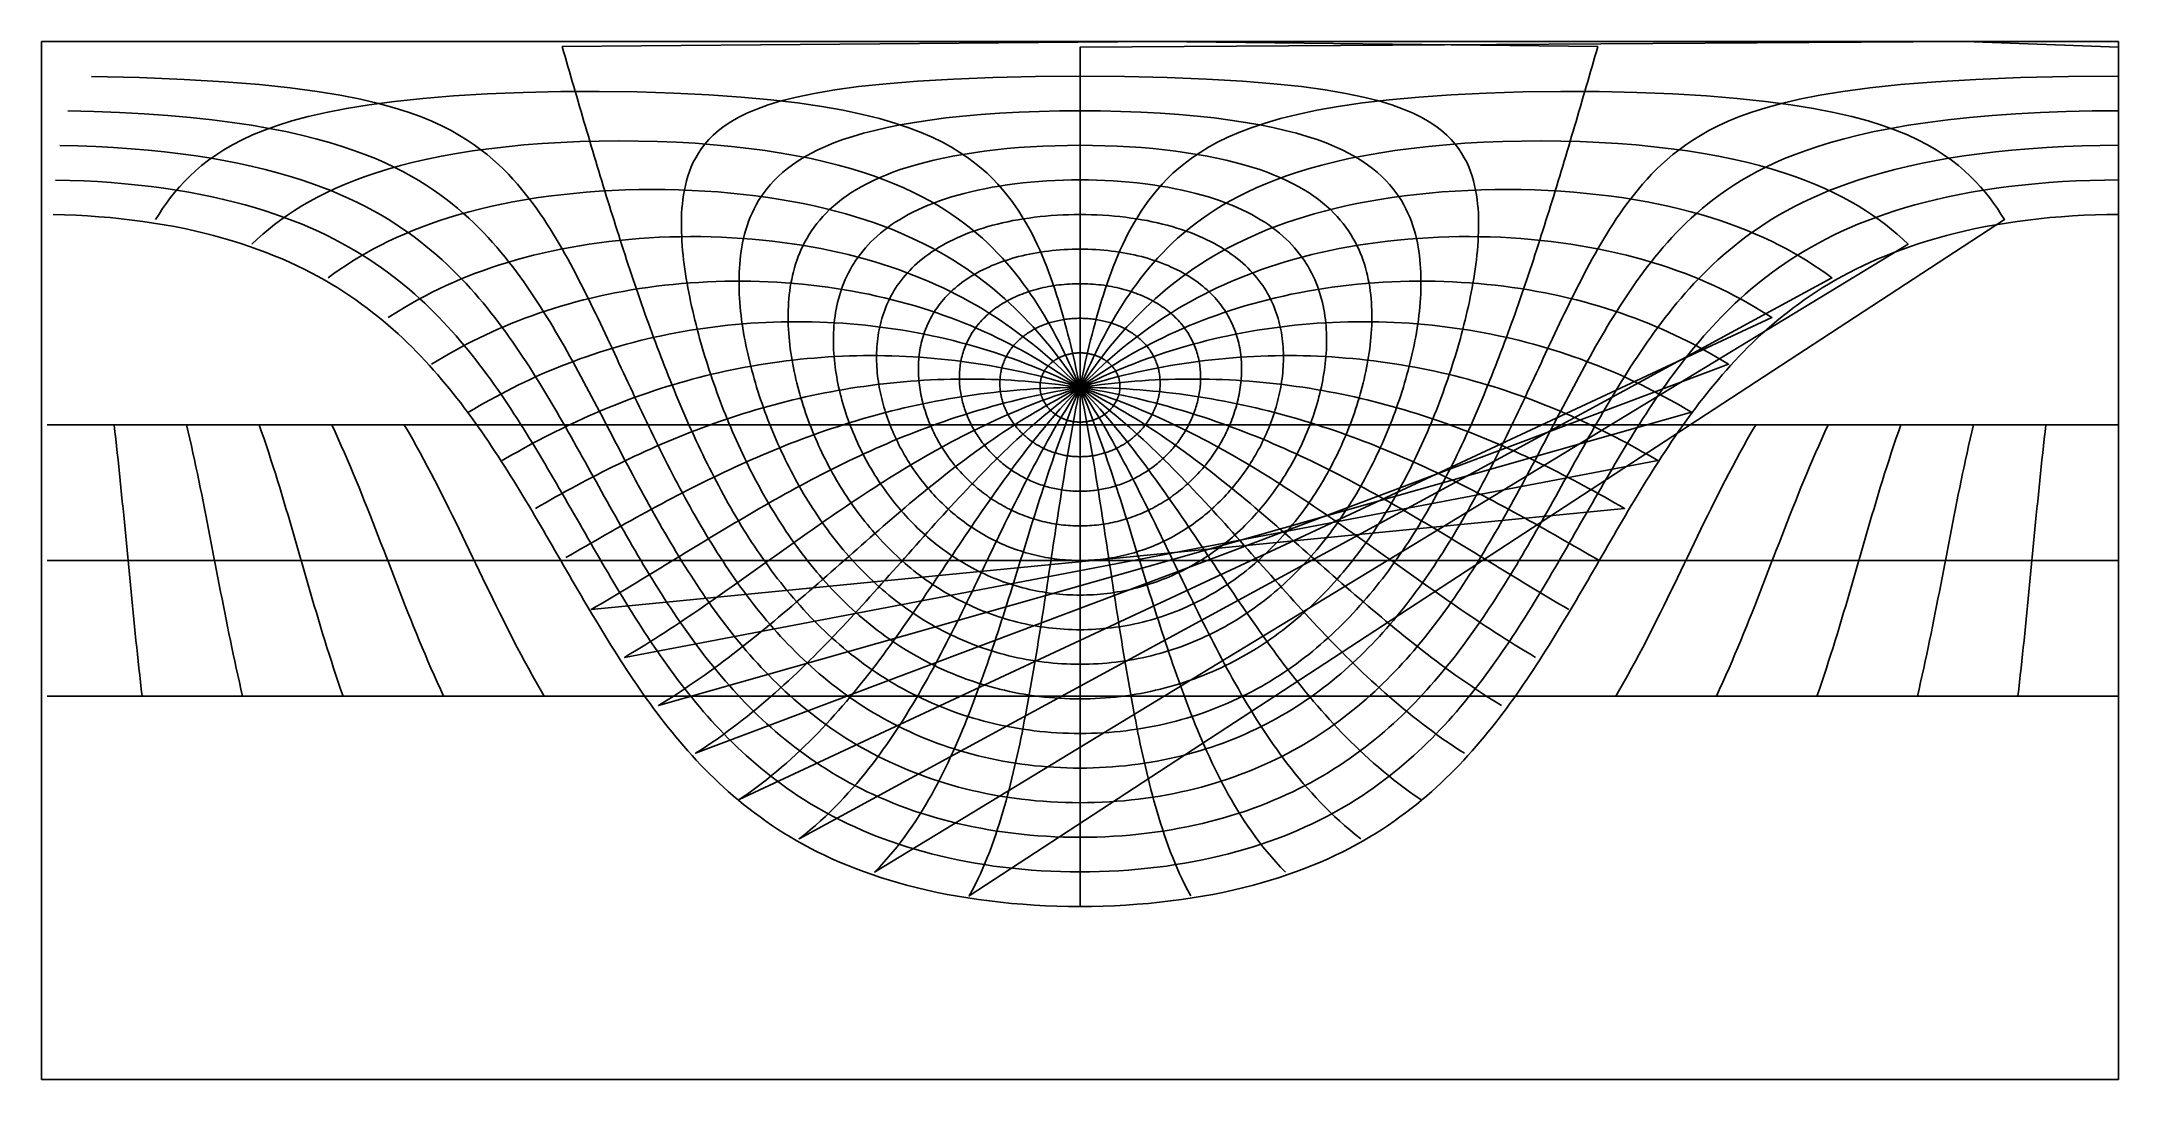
# Model space of a CAD drawing. Header units: millimetres. Extents: x -267 to 267, y -134 to 134.
import ezdxf

# ---------------------------------------------------------------- set-up
doc = ezdxf.new("R2010")
doc.units = ezdxf.units.MM
doc.layers.add('ENGRAVE', color=7, linetype='Continuous')
doc.layers.add('GUIDE', color=3, linetype='Continuous')

msp = doc.modelspace()

# ---------------------------------------------------------------- linework, layer by layer
at = {"layer": 'ENGRAVE'}
for points in [[(94.1076, 21.4778), (94.698, 22.6289), (95.2822, 23.784), (95.8605, 24.9429), (96.4329, 26.1054), (96.9997, 27.2717), (97.5608, 28.4414), (98.1165, 29.6147), (98.6668, 30.7913), (99.2119, 31.9712), (99.7518, 33.1544), (100.2868, 34.3407), (100.8168, 35.53), (101.342, 36.7224), (101.8625, 37.9176), (102.3784, 39.1158), (102.8898, 40.3167), (103.3968, 41.5203), (103.8996, 42.7265), (104.3981, 43.9354), (104.8925, 45.1468), (105.3828, 46.3606), (105.8693, 47.5768), (106.3519, 48.7954), (106.8308, 50.0162), (107.3059, 51.2393), (107.7775, 52.4645), (108.2456, 53.6919), (108.7103, 54.9213), (109.1716, 56.1528), (109.6297, 57.3862), (110.0846, 58.6215), (110.5364, 59.8587), (110.9851, 61.0977), (111.4309, 62.3385), (111.8738, 63.581), (112.3139, 64.8251), (112.7512, 66.071), (113.1859, 67.3184), (113.6179, 68.5673), (114.0474, 69.8178), (114.4745, 71.0698), (114.8991, 72.3231), (115.3213, 73.5779), (115.7413, 74.834), (116.159, 76.0914), (116.5746, 77.3502), (116.9881, 78.6101), (117.3995, 79.8713), (117.8089, 81.1336), (118.2164, 82.397), (118.622, 83.6616), (119.0258, 84.9272), (119.4279, 86.1939), (119.8282, 87.4615), (120.2269, 88.7302), (120.6239, 89.9997), (121.0195, 91.2702), (121.4135, 92.5415), (121.8061, 93.8137), (122.1973, 95.0867), (122.5871, 96.3605), (122.9756, 97.6351), (123.3629, 98.9103), (123.749, 100.1863), (124.134, 101.4629), (124.5178, 102.7402), (124.9006, 104.0181), (125.2824, 105.2965), (125.6632, 106.5755), (126.0431, 107.8551), (126.4222, 109.1352), (126.8004, 110.4157), (127.1778, 111.6967), (127.5545, 112.9781), (127.9305, 114.2599), (128.3059, 115.5421), (128.6807, 116.8246), (129.0549, 118.1075), (129.4286, 119.3906), (129.8018, 120.674), (130.1746, 121.9577), (130.547, 123.2416), (130.9191, 124.5257), (131.2909, 125.8099), (131.6624, 127.0943), (132.0337, 128.3789), (132.4048, 129.6635), (132.7759, 130.9482), (133.1468, 132.2329), (19.9265, 133.5177), (-133.1468, 132.2329), (-132.7759, 130.9482), (-132.4048, 129.6635), (-132.0337, 128.3789), (-131.6624, 127.0943), (-131.2909, 125.8099), (-130.9191, 124.5257), (-130.547, 123.2416), (-130.1746, 121.9577), (-129.8018, 120.674), (-129.4286, 119.3906), (-129.0549, 118.1075), (-128.6807, 116.8246), (-128.3059, 115.5421), (-127.9305, 114.2599), (-127.5545, 112.9781), (-127.1778, 111.6967), (-126.8004, 110.4157), (-126.4222, 109.1352), (-126.0431, 107.8551), (-125.6632, 106.5755), (-125.2824, 105.2965), (-124.9006, 104.0181), (-124.5178, 102.7402), (-124.134, 101.4629), (-123.749, 100.1863), (-123.3629, 98.9103), (-122.9756, 97.6351), (-122.5871, 96.3605), (-122.1973, 95.0867), (-121.8061, 93.8137), (-121.4135, 92.5415), (-121.0195, 91.2702), (-120.6239, 89.9997), (-120.2269, 88.7302), (-119.8282, 87.4615), (-119.4279, 86.1939), (-119.0258, 84.9272), (-118.622, 83.6616), (-118.2164, 82.397), (-117.8089, 81.1336), (-117.3995, 79.8713), (-116.9881, 78.6101), (-116.5746, 77.3502), (-116.159, 76.0914), (-115.7413, 74.834), (-115.3213, 73.5779), (-114.8991, 72.3231), (-114.4745, 71.0698), (-114.0474, 69.8178), (-113.6179, 68.5673), (-113.1859, 67.3184), (-112.7512, 66.071), (-112.3139, 64.8251), (-111.8738, 63.581), (-111.4309, 62.3385), (-110.9851, 61.0977), (-110.5364, 59.8587), (-110.0846, 58.6215), (-109.6297, 57.3862), (-109.1716, 56.1528), (-108.7103, 54.9213), (-108.2456, 53.6919), (-107.7775, 52.4645), (-107.3059, 51.2393), (-106.8308, 50.0162), (-106.3519, 48.7954), (-105.8693, 47.5768), (-105.3828, 46.3606), (-104.8925, 45.1468), (-104.3981, 43.9354), (-103.8996, 42.7265), (-103.3968, 41.5203), (-102.8898, 40.3167), (-102.3784, 39.1158), (-101.8625, 37.9176), (-101.342, 36.7224), (-100.8168, 35.53), (-100.2868, 34.3407), (-99.7518, 33.1544), (-99.2119, 31.9712), (-98.6668, 30.7913), (-98.1165, 29.6147), (-97.5608, 28.4414), (-96.9997, 27.2717), (-96.4329, 26.1054), (-95.8605, 24.9429), (-95.2822, 23.784), (-94.698, 22.6289), (-94.1076, 21.4778), (-93.5111, 20.3307), (-92.9082, 19.1877), (-92.2988, 18.0489), (-91.6829, 16.9144), (-91.0601, 15.7844), (-90.4305, 14.6589), (-89.7938, 13.538), (-89.15, 12.4219), (-88.4988, 11.3107), (-87.8402, 10.2044), (-87.1739, 9.1033), (-86.4999, 8.0075), (-85.8179, 6.917), (-85.1278, 5.8321), (-84.4295, 4.7528), (-83.7228, 3.6793), (-83.0074, 2.6117), (-82.2834, 1.5503), (-81.5504, 0.495), (-80.8084, -0.5538), (-80.0571, -1.5961), (-79.2964, -2.6316), (-78.5261, -3.6602), (-77.7461, -4.6818), (-76.9561, -5.6962), (-76.156, -6.7031), (-75.3457, -7.7024), (-74.5248, -8.694), (-73.6934, -9.6775), (-72.8511, -10.6529), (-71.9979, -11.6198), (-71.1335, -12.5782), (-70.2577, -13.5278), (-69.3705, -14.4683), (-68.4716, -15.3996), (-67.5608, -16.3214), (-66.6381, -17.2335), (-65.7032, -18.1357), (-64.756, -19.0277), (-63.7963, -19.9093), (-62.8241, -20.7801), (-61.839, -21.6401), (-60.8411, -22.4888), (-59.8301, -23.3261), (-58.806, -24.1517), (-57.7687, -24.9653), (-56.718, -25.7666), (-55.6538, -26.5554), (-54.5761, -27.3313), (-53.4848, -28.0941), (-52.3798, -28.8434), (-51.2611, -29.5791), (-50.1286, -30.3007), (-48.9823, -31.008), (-47.8222, -31.7007), (-46.6484, -32.3785), (-45.4608, -33.0411), (-44.2594, -33.6881), (-43.0445, -34.3193), (-41.8159, -34.9343), (-40.5739, -35.5329), (-39.3186, -36.1147), (-38.0501, -36.6795), (-36.7685, -37.2268), (-35.4741, -37.7565), (-34.1671, -38.2683), (-32.8478, -38.7617), (-31.5163, -39.2366), (-30.173, -39.6927), (-28.8182, -40.1296), (-27.4522, -40.5472), (-26.0754, -40.9451), (-24.6882, -41.3231), (-23.291, -41.6809), (-21.8842, -42.0183), (-20.4683, -42.3351), (-19.0439, -42.631), (-17.6113, -42.9059), (-16.1712, -43.1595), (-14.724, -43.3917), (-13.2704, -43.6024), (-11.811, -43.7912), (-10.3462, -43.9582), (-8.8769, -44.1032), (-7.4036, -44.226), (-5.9269, -44.3267), (-4.4475, -44.405), (-2.9662, -44.4611), (-1.4834, -44.4947), (0, -44.5059), (1.4834, -44.4947), (2.9662, -44.4611), (4.4475, -44.405), (5.9269, -44.3267), (7.4036, -44.226), (8.8769, -44.1032), (10.3462, -43.9582), (11.811, -43.7912), (13.2704, -43.6024), (14.724, -43.3917), (16.1712, -43.1595), (17.6113, -42.9059), (19.0439, -42.631), (20.4683, -42.3351), (21.8842, -42.0183), (23.291, -41.6809), (24.6882, -41.3231), (26.0754, -40.9451), (27.4522, -40.5472), (28.8182, -40.1296), (30.173, -39.6927), (31.5163, -39.2366), (32.8478, -38.7617), (34.1671, -38.2683), (35.4741, -37.7565), (36.7685, -37.2268), (38.0501, -36.6795), (39.3186, -36.1147), (40.5739, -35.5329), (41.8159, -34.9343), (43.0445, -34.3193), (44.2594, -33.6881), (45.4608, -33.0411), (46.6484, -32.3785), (47.8222, -31.7007), (48.9823, -31.008), (50.1286, -30.3007), (51.2611, -29.5791), (52.3798, -28.8434), (53.4848, -28.0941), (54.5761, -27.3313), (55.6538, -26.5554), (56.718, -25.7666), (57.7687, -24.9653), (58.806, -24.1517), (59.8301, -23.3261), (60.8411, -22.4888), (61.839, -21.6401), (62.8241, -20.7801), (63.7963, -19.9093), (64.756, -19.0277), (65.7032, -18.1357), (66.6381, -17.2335), (67.5608, -16.3214), (68.4716, -15.3996), (69.3705, -14.4683), (70.2577, -13.5278), (71.1335, -12.5782), (71.9979, -11.6198), (72.8511, -10.6529), (73.6934, -9.6775), (74.5248, -8.694), (75.3457, -7.7024), (76.156, -6.7031), (76.9561, -5.6962), (77.7461, -4.6818), (78.5261, -3.6602), (79.2964, -2.6316), (80.0571, -1.5961), (80.8084, -0.5538), (81.5504, 0.495), (82.2834, 1.5503), (83.0074, 2.6117), (83.7228, 3.6793), (84.4295, 4.7528), (85.1278, 5.8321), (85.8179, 6.917), (86.4999, 8.0075), (87.1739, 9.1033), (87.8402, 10.2044), (88.4988, 11.3107), (89.15, 12.4219), (89.7938, 13.538), (90.4305, 14.6589), (91.0601, 15.7844), (91.6829, 16.9144), (92.2988, 18.0489), (92.9082, 19.1877), (93.5111, 20.3307), (94.1076, 21.4778)], [(267.0354, 89.0118), (267.0354, 90.4953), (267.0354, 91.9789), (267.0354, 93.4624), (267.0354, 94.9459), (267.0354, 96.4294), (267.0354, 97.913), (267.0354, 99.3965), (267.0354, 100.88), (267.0354, 102.3636), (267.0354, 103.8471), (267.0354, 105.3306), (267.0354, 106.8142), (267.0354, 108.2977), (267.0354, 109.7812), (267.0354, 111.2647), (267.0354, 112.7483), (267.0354, 114.2318), (267.0354, 115.7153), (267.0354, 117.1989), (267.0354, 118.6824), (267.0354, 120.1659), (267.0354, 121.6494), (267.0354, 123.133), (267.0354, 124.6165), (267.0354, 126.1), (267.0354, 127.5836), (267.0354, 129.0671), (267.0354, 130.5506), (267.0354, 132.0342), (227.6253, 133.5177), (0, 132.0342), (0, 130.5506), (0, 129.0671), (0, 127.5836), (0, 126.1), (0, 124.6165), (0, 123.133), (0, 121.6494), (0, 120.1659), (0, 118.6824), (0, 117.1989), (0, 115.7153), (0, 114.2318), (0, 112.7483), (0, 111.2647), (0, 109.7812), (0, 108.2977), (0, 106.8142), (0, 105.3306), (0, 103.8471), (0, 102.3636), (0, 100.88), (0, 99.3965), (0, 97.913), (0, 96.4294), (0, 94.9459), (0, 93.4624), (0, 91.9789), (0, 90.4953), (0, 89.0118), (0, 87.5283), (0, 86.0447), (0, 84.5612), (0, 83.0777), (0, 81.5941), (0, 80.1106), (0, 78.6271), (0, 77.1436), (0, 75.66), (0, 74.1765), (0, 72.693), (0, 71.2094), (0, 69.7259), (0, 68.2424), (0, 66.7588), (0, 65.2753), (0, 63.7918), (0, 62.3083), (0, 60.8247), (0, 59.3412), (0, 57.8577), (0, 56.3741), (0, 54.8906), (0, 53.4071), (0, 51.9235), (0, 50.44), (0, 48.9565), (0, 47.473), (0, 45.9894), (0, 44.5059), (0, 43.0224), (0, 41.5388), (0, 40.0553), (0, 38.5718), (0, 37.0882), (0, 35.6047), (0, 34.1212), (0, 32.6377), (0, 31.1541), (0, 29.6706), (0, 28.1871), (0, 26.7035), (0, 25.22), (0, 23.7365), (0, 22.2529), (0, 20.7694), (0, 19.2859), (0, 17.8024), (0, 16.3188), (0, 14.8353), (0, 13.3518), (0, 11.8682), (0, 10.3847), (0, 8.9012), (0, 7.4176), (0, 5.9341), (0, 4.4506), (0, 2.9671), (0, 1.4835), (0, 0), (0, -1.4835), (0, -2.9671), (0, -4.4506), (0, -5.9341), (0, -7.4176), (0, -8.9012), (0, -10.3847), (0, -11.8682), (0, -13.3518), (0, -14.8353), (0, -16.3188), (0, -17.8024), (0, -19.2859), (0, -20.7694), (0, -22.2529), (0, -23.7365), (0, -25.22), (0, -26.7035), (0, -28.1871), (0, -29.6706), (0, -31.1541), (0, -32.6377), (0, -34.1212), (0, -35.6047), (0, -37.0882), (0, -38.5718), (0, -40.0553), (0, -41.5388), (0, -43.0224), (0, -44.5059), (0, -45.9894), (0, -47.473), (0, -48.9565), (0, -50.44), (0, -51.9235), (0, -53.4071), (0, -54.8906), (0, -56.3741), (0, -57.8577), (0, -59.3412), (0, -60.8247), (0, -62.3083), (0, -63.7918), (0, -65.2753), (0, -66.7588), (0, -68.2424), (0, -69.7259), (0, -71.2094), (0, -72.693), (0, -74.1765), (0, -75.66), (0, -77.1436), (0, -78.6271), (0, -80.1106), (0, -81.5941), (0, -83.0777), (0, -84.5612), (0, -86.0447), (0, -87.5283), (0, -89.0118)], [(-254.1612, 124.5191), (-241.8081, 124.2328), (-230.3777, 123.7745), (-220.0939, 123.1669), (-211.0156, 122.4346), (-203.0877, 121.6006), (-196.1951, 120.6847), (-190.2022, 119.7034), (-184.9758, 118.6695), (-180.3956, 117.5935), (-176.3582, 116.4833), (-172.7767, 115.3453), (-169.5789, 114.1845), (-166.7054, 113.0047), (-164.1071, 111.8092), (-161.7439, 110.6006), (-159.5822, 109.3807), (-157.5943, 108.1514), (-155.757, 106.914), (-154.051, 105.6696), (-152.4599, 104.4193), (-150.9697, 103.1639), (-149.5686, 101.9039), (-148.2465, 100.6402), (-146.9947, 99.373), (-145.8056, 98.103), (-144.6727, 96.8304), (-143.5902, 95.5556), (-142.5532, 94.279), (-141.5573, 93.0007), (-140.5985, 91.721), (-139.6735, 90.4401), (-138.7791, 89.1582), (-137.9127, 87.8755), (-137.0718, 86.5922), (-136.2541, 85.3083), (-135.4578, 84.024), (-134.6809, 82.7394), (-133.922, 81.4547), (-133.1795, 80.1699), (-132.4522, 78.8852), (-131.7386, 77.6006), (-131.0379, 76.3163), (-130.3488, 75.0322), (-129.6705, 73.7485), (-129.0022, 72.4653), (-128.3429, 71.1826), (-127.6919, 69.9005), (-127.0486, 68.6191), (-126.4123, 67.3385), (-125.7824, 66.0586), (-125.1583, 64.7796), (-124.5395, 63.5015), (-123.9255, 62.2244), (-123.3158, 60.9483), (-122.71, 59.6733), (-122.1077, 58.3995), (-121.5085, 57.1269), (-120.912, 55.8556), (-120.3178, 54.5856), (-119.7256, 53.317), (-119.1351, 52.0498), (-118.5459, 50.7841), (-117.9578, 49.52), (-117.3705, 48.2575), (-116.7836, 46.9967), (-116.197, 45.7376), (-115.6104, 44.4803), (-115.0234, 43.2249), (-114.4359, 41.9714), (-113.8477, 40.7199), (-113.2584, 39.4704), (-112.668, 38.223), (-112.076, 36.9778), (-111.4824, 35.7348), (-110.8869, 34.4941), (-110.2893, 33.2558), (-109.6894, 32.0199), (-109.0869, 30.7866), (-108.4818, 29.5558), (-107.8737, 28.3277), (-107.2625, 27.1023), (-106.648, 25.8798), (-106.0299, 24.6601), (-105.4081, 23.4435), (-104.7824, 22.2298), (-104.1526, 21.0194), (-103.5185, 19.8121), (-102.8799, 18.6082), (-102.2366, 17.4077), (-101.5883, 16.2108), (-100.935, 15.0174), (-100.2763, 13.8277), (-99.6121, 12.6419), (-98.9422, 11.4599), (-98.2664, 10.282), (-97.5845, 9.1083), (-96.8962, 7.9387), (-96.2014, 6.7736), (-95.4998, 5.6129), (-94.7913, 4.4568), (-94.0756, 3.3055), (-93.3524, 2.159), (-92.6217, 1.0176), (-91.8831, -0.1188), (-91.1364, -1.2498), (-90.3814, -2.3754), (-89.6179, -3.4955), (-88.8456, -4.6098), (-88.0643, -5.7182), (-87.2737, -6.8206), (-86.4737, -7.9167), (-85.664, -9.0064), (-84.8442, -10.0896), (-84.0143, -11.166), (-83.1739, -12.2355), (-82.3228, -13.2978), (-81.4607, -14.3529), (-80.5873, -15.4003), (-79.7025, -16.44), (-78.8059, -17.4718), (-77.8974, -18.4953), (-76.9766, -19.5105), (-76.0432, -20.517), (-75.0971, -21.5146), (-74.1379, -22.5031), (-73.1654, -23.4821), (-72.1794, -24.4516), (-71.1796, -25.4111), (-70.1657, -26.3604), (-69.1375, -27.2993), (-68.0948, -28.2274), (-67.0372, -29.1445), (-65.9647, -30.0502), (-64.8769, -30.9443), (-63.7736, -31.8264), (-62.6547, -32.6962), (-61.5198, -33.5534), (-60.3689, -34.3976), (-59.2018, -35.2286), (-58.0182, -36.046), (-56.818, -36.8493), (-55.6012, -37.6384), (-54.3675, -38.4127), (-53.1169, -39.172), (-51.8492, -39.9158), (-50.5645, -40.6438), (-49.2627, -41.3557), (-47.9438, -42.0509), (-46.6077, -42.7293), (-45.2546, -43.3902), (-43.8845, -44.0335), (-42.4975, -44.6586), (-41.0937, -45.2652), (-39.6733, -45.8529), (-38.2364, -46.4213), (-36.7834, -46.97), (-35.3145, -47.4987), (-33.83, -48.007), (-32.3302, -48.4945), (-30.8155, -48.9608), (-29.2864, -49.4057), (-27.7433, -49.8286), (-26.1867, -50.2294), (-24.6172, -50.6077), (-23.0353, -50.9631), (-21.4417, -51.2955), (-19.837, -51.6044), (-18.2219, -51.8896), (-16.5972, -52.1509), (-14.9635, -52.3881), (-13.3218, -52.6009), (-11.6728, -52.7891), (-10.0174, -52.9526), (-8.3564, -53.0912), (-6.6908, -53.2048), (-5.0214, -53.2932), (-3.3492, -53.3564), (-1.6751, -53.3944), (0, -53.4071), (1.6751, -53.3944), (3.3492, -53.3564), (5.0214, -53.2932), (6.6908, -53.2048), (8.3564, -53.0912), (10.0174, -52.9526), (11.6728, -52.7891), (13.3218, -52.6009), (14.9635, -52.3881), (16.5972, -52.1509), (18.2219, -51.8896), (19.837, -51.6044), (21.4417, -51.2955), (23.0353, -50.9631), (24.6172, -50.6077), (26.1867, -50.2294), (27.7433, -49.8286), (29.2864, -49.4057), (30.8155, -48.9608), (32.3302, -48.4945), (33.83, -48.007), (35.3145, -47.4987), (36.7834, -46.97), (38.2364, -46.4213), (39.6733, -45.8529), (41.0937, -45.2652), (42.4975, -44.6586), (43.8845, -44.0335), (45.2546, -43.3902), (46.6077, -42.7293), (47.9438, -42.0509), (49.2627, -41.3557), (50.5645, -40.6438), (51.8492, -39.9158), (53.1169, -39.172), (54.3675, -38.4127), (55.6012, -37.6384), (56.818, -36.8493), (58.0182, -36.046), (59.2018, -35.2286), (60.3689, -34.3976), (61.5198, -33.5534), (62.6547, -32.6962), (63.7736, -31.8264), (64.8769, -30.9443), (65.9647, -30.0502), (67.0372, -29.1445), (68.0948, -28.2274), (69.1375, -27.2993), (70.1657, -26.3604), (71.1796, -25.4111), (72.1794, -24.4516), (73.1654, -23.4821), (74.1379, -22.5031), (75.0971, -21.5146), (76.0432, -20.517), (76.9766, -19.5105), (77.8974, -18.4953), (78.8059, -17.4718), (79.7025, -16.44), (80.5873, -15.4003), (81.4607, -14.3529), (82.3228, -13.2978), (83.1739, -12.2355), (84.0143, -11.166), (84.8442, -10.0896), (85.664, -9.0064), (86.4737, -7.9167), (87.2737, -6.8206), (88.0643, -5.7182), (88.8456, -4.6098), (89.6179, -3.4955), (90.3814, -2.3754), (91.1364, -1.2498), (91.8831, -0.1188), (92.6217, 1.0176), (93.3524, 2.159), (94.0756, 3.3055), (94.7913, 4.4568), (95.4998, 5.6129), (96.2014, 6.7736), (96.8962, 7.9387), (97.5845, 9.1083), (98.2664, 10.282), (98.9422, 11.4599), (99.6121, 12.6419), (100.2763, 13.8277), (100.935, 15.0174), (101.5883, 16.2108), (102.2366, 17.4077)], [(85.7803, 25.3552), (86.3079, 26.4448), (86.8281, 27.5385), (87.3409, 28.6363), (87.8464, 29.7381), (88.3446, 30.8437), (88.8356, 31.9532), (89.3193, 33.0663), (89.7958, 34.1831), (90.2651, 35.3034), (90.7273, 36.4271), (91.1823, 37.5541), (91.6302, 38.6844), (92.0709, 39.8179), (92.5045, 40.9545), (92.931, 42.094), (93.3503, 43.2366), (93.7623, 44.382), (94.1672, 45.5301), (94.5648, 46.681), (94.955, 47.8345), (95.3379, 48.9906), (95.7133, 50.1492), (96.0812, 51.3102), (96.4415, 52.4735), (96.794, 53.6391), (97.1387, 54.8069), (97.4755, 55.9769), (97.8042, 57.1489), (98.1246, 58.3229), (98.4366, 59.4988), (98.74, 60.6767), (99.0346, 61.8563), (99.3201, 63.0376), (99.5963, 64.2206), (99.863, 65.4052), (100.1198, 66.5914), (100.3664, 67.779), (100.6025, 68.9679), (100.8277, 70.1582), (101.0415, 71.3498), (101.2435, 72.5425), (101.4332, 73.7363), (101.61, 74.9311), (101.7733, 76.1269), (101.9225, 77.3235), (102.0568, 78.5209), (102.1755, 79.719), (102.2776, 80.9177), (102.3622, 82.1169), (102.4282, 83.3165), (102.4745, 84.5165), (102.4998, 85.7166), (102.5026, 86.9168), (102.4813, 88.1169), (102.4342, 89.3169), (102.3594, 90.5165), (102.2546, 91.7157), (102.1173, 92.9142), (101.9449, 94.1118), (101.7342, 95.3084), (101.4818, 96.5037), (101.1837, 97.6975), (100.8355, 98.8895), (100.432, 100.0793), (99.9674, 101.2667), (99.4351, 102.4512), (98.8274, 103.6323), (98.1354, 104.8095), (97.3488, 105.9822), (96.4557, 107.1496), (95.4419, 108.311), (94.291, 109.4653), (92.9834, 110.6113), (91.496, 111.7477), (89.8012, 112.8726), (87.8659, 113.984), (85.6507, 115.0794), (83.1079, 116.1556), (80.1807, 117.2087), (76.8007, 118.2339), (72.8872, 119.2249), (68.346, 120.1741), (63.071, 121.0719), (56.9483, 121.9061), (49.8684, 122.6621), (41.7467, 123.3223), (32.5573, 123.8671), (22.374, 124.2759), (11.4057, 124.5302), (0, 124.6165), (-11.4057, 124.5302), (-22.374, 124.2759), (-32.5573, 123.8671), (-41.7467, 123.3223), (-49.8684, 122.6621), (-56.9483, 121.9061), (-63.071, 121.0719), (-68.346, 120.1741), (-72.8872, 119.2249), (-76.8007, 118.2339), (-80.1807, 117.2087), (-83.1079, 116.1556), (-85.6507, 115.0794), (-87.8659, 113.984), (-89.8012, 112.8726), (-91.496, 111.7477), (-92.9834, 110.6113), (-94.291, 109.4653), (-95.4419, 108.311), (-96.4557, 107.1496), (-97.3488, 105.9822), (-98.1354, 104.8095), (-98.8274, 103.6323), (-99.4351, 102.4512), (-99.9674, 101.2667), (-100.432, 100.0793), (-100.8355, 98.8895), (-101.1837, 97.6975), (-101.4818, 96.5037), (-101.7342, 95.3084), (-101.9449, 94.1118), (-102.1173, 92.9142), (-102.2546, 91.7157), (-102.3594, 90.5165), (-102.4342, 89.3169), (-102.4813, 88.1169), (-102.5026, 86.9168), (-102.4998, 85.7166), (-102.4745, 84.5165), (-102.4282, 83.3165), (-102.3622, 82.1169), (-102.2776, 80.9177), (-102.1755, 79.719), (-102.0568, 78.5209), (-101.9225, 77.3235), (-101.7733, 76.1269), (-101.61, 74.9311), (-101.4332, 73.7363), (-101.2435, 72.5425), (-101.0415, 71.3498), (-100.8277, 70.1582), (-100.6025, 68.9679), (-100.3664, 67.779), (-100.1198, 66.5914), (-99.863, 65.4052), (-99.5963, 64.2206), (-99.3201, 63.0376), (-99.0346, 61.8563), (-98.74, 60.6767), (-98.4366, 59.4988), (-98.1246, 58.3229), (-97.8042, 57.1489), (-97.4755, 55.9769), (-97.1387, 54.8069), (-96.794, 53.6391), (-96.4415, 52.4735), (-96.0812, 51.3102), (-95.7133, 50.1492), (-95.3379, 48.9906), (-94.955, 47.8345), (-94.5648, 46.681), (-94.1672, 45.5301), (-93.7623, 44.382), (-93.3503, 43.2366), (-92.931, 42.094), (-92.5045, 40.9545), (-92.0709, 39.8179), (-91.6302, 38.6844), (-91.1823, 37.5541), (-90.7273, 36.4271), (-90.2651, 35.3034), (-89.7958, 34.1831), (-89.3193, 33.0663), (-88.8356, 31.9532), (-88.3446, 30.8437), (-87.8464, 29.7381), (-87.3409, 28.6363), (-86.8281, 27.5385), (-86.3079, 26.4448), (-85.7803, 25.3552), (-85.2451, 24.27), (-84.7024, 23.1891), (-84.1521, 22.1127), (-83.5941, 21.0409), (-83.0284, 19.9738), (-82.4549, 18.9115), (-81.8734, 17.8541), (-81.2841, 16.8018), (-80.6866, 15.7547), (-80.081, 14.7129), (-79.4672, 13.6765), (-78.8452, 12.6456), (-78.2147, 11.6204), (-77.5757, 10.601), (-76.9281, 9.5876), (-76.2719, 8.5803), (-75.6069, 7.5792), (-74.933, 6.5844), (-74.2502, 5.5962), (-73.5583, 4.6146), (-72.8572, 3.6399), (-72.1468, 2.6722), (-71.427, 1.7116), (-70.6977, 0.7583), (-69.9589, -0.1875), (-69.2103, -1.1257), (-68.4519, -2.056), (-67.6837, -2.9784), (-66.9054, -3.8926), (-66.117, -4.7984), (-65.3184, -5.6957), (-64.5094, -6.5842), (-63.6901, -7.4639), (-62.8603, -8.3344), (-62.0198, -9.1955), (-61.1687, -10.0472), (-60.3068, -10.8891), (-59.434, -11.721), (-58.5503, -12.5428), (-57.6556, -13.3542), (-56.7498, -14.1551), (-55.8329, -14.9451), (-54.9047, -15.724), (-53.9654, -16.4917), (-53.0147, -17.2479), (-52.0527, -17.9924), (-51.0793, -18.7249), (-50.0946, -19.4452), (-49.0984, -20.153), (-48.0909, -20.8481), (-47.0719, -21.5304), (-46.0416, -22.1994), (-44.9999, -22.8551), (-43.947, -23.497), (-42.8827, -24.1251), (-41.8073, -24.739), (-40.7207, -25.3385), (-39.6232, -25.9234), (-38.5147, -26.4933), (-37.3953, -27.0481), (-36.2653, -27.5876), (-35.1248, -28.1114), (-33.9739, -28.6194), (-32.8128, -29.1112), (-31.6417, -29.5868), (-30.4609, -30.0457), (-29.2704, -30.4879), (-28.0707, -30.9131), (-26.8618, -31.3211), (-25.6442, -31.7116), (-24.4181, -32.0845), (-23.1838, -32.4396), (-21.9416, -32.7767), (-20.6918, -33.0955), (-19.4349, -33.396), (-18.1712, -33.6779), (-16.9011, -33.9411), (-15.6249, -34.1854), (-14.3431, -34.4107), (-13.0561, -34.6169), (-11.7643, -34.8038), (-10.4682, -34.9713), (-9.1683, -35.1194), (-7.8649, -35.2479), (-6.5586, -35.3568), (-5.2498, -35.446), (-3.9391, -35.5154), (-2.6269, -35.565), (-1.3137, -35.5948), (0, -35.6047), (1.3137, -35.5948), (2.6269, -35.565), (3.9391, -35.5154), (5.2498, -35.446), (6.5586, -35.3568), (7.8649, -35.2479), (9.1683, -35.1194), (10.4682, -34.9713), (11.7643, -34.8038), (13.0561, -34.6169), (14.3431, -34.4107), (15.6249, -34.1854), (16.9011, -33.9411), (18.1712, -33.6779), (19.4349, -33.396), (20.6918, -33.0955), (21.9416, -32.7767), (23.1838, -32.4396), (24.4181, -32.0845), (25.6442, -31.7116), (26.8618, -31.3211), (28.0707, -30.9131), (29.2704, -30.4879), (30.4609, -30.0457), (31.6417, -29.5868), (32.8128, -29.1112), (33.9739, -28.6194), (35.1248, -28.1114), (36.2653, -27.5876), (37.3953, -27.0481), (38.5147, -26.4933), (39.6232, -25.9234), (40.7207, -25.3385), (41.8073, -24.739), (42.8827, -24.1251), (43.947, -23.497), (44.9999, -22.8551), (46.0416, -22.1994), (47.0719, -21.5304), (48.0909, -20.8481), (49.0984, -20.153), (50.0946, -19.4452), (51.0793, -18.7249), (52.0527, -17.9924), (53.0147, -17.2479), (53.9654, -16.4917), (54.9047, -15.724), (55.8329, -14.9451), (56.7498, -14.1551), (57.6556, -13.3542), (58.5503, -12.5428), (59.434, -11.721), (60.3068, -10.8891), (61.1687, -10.0472), (62.0198, -9.1955), (62.8603, -8.3344), (63.6901, -7.4639), (64.5094, -6.5842), (65.3184, -5.6957), (66.117, -4.7984), (66.9054, -3.8926), (67.6837, -2.9784), (68.4519, -2.056), (69.2103, -1.1257), (69.9589, -0.1875), (70.6977, 0.7583), (71.427, 1.7116), (72.1468, 2.6722), (72.8572, 3.6399), (73.5583, 4.6146), (74.2502, 5.5962), (74.933, 6.5844), (75.6069, 7.5792), (76.2719, 8.5803), (76.9281, 9.5876), (77.5757, 10.601), (78.2147, 11.6204), (78.8452, 12.6456), (79.4672, 13.6765), (80.081, 14.7129), (80.6866, 15.7547), (81.2841, 16.8018), (81.8734, 17.8541), (82.4549, 18.9115), (83.0284, 19.9738), (83.5941, 21.0409), (84.1521, 22.1127), (84.7024, 23.1891), (85.2451, 24.27), (85.7803, 25.3552)], [(102.2366, 17.4077), (102.8799, 18.6082), (103.5185, 19.8121), (104.1526, 21.0194), (104.7824, 22.2298), (105.4081, 23.4435), (106.0299, 24.6601), (106.648, 25.8798), (107.2625, 27.1023), (107.8737, 28.3277), (108.4818, 29.5558), (109.0869, 30.7866), (109.6894, 32.0199), (110.2893, 33.2558), (110.8869, 34.4941), (111.4824, 35.7348), (112.076, 36.9778), (112.668, 38.223), (113.2584, 39.4704), (113.8477, 40.7199), (114.4359, 41.9714), (115.0234, 43.2249), (115.6104, 44.4803), (116.197, 45.7376), (116.7836, 46.9967), (117.3705, 48.2575), (117.9578, 49.52), (118.5459, 50.7841), (119.1351, 52.0498), (119.7256, 53.317), (120.3178, 54.5856), (120.912, 55.8556), (121.5085, 57.1269), (122.1077, 58.3995), (122.71, 59.6733), (123.3158, 60.9483), (123.9255, 62.2244), (124.5395, 63.5015), (125.1583, 64.7796), (125.7824, 66.0586), (126.4123, 67.3385), (127.0486, 68.6191), (127.6919, 69.9005), (128.3429, 71.1826), (129.0022, 72.4653), (129.6705, 73.7485), (130.3488, 75.0322), (131.0379, 76.3163), (131.7386, 77.6006), (132.4522, 78.8852), (133.1795, 80.1699), (133.922, 81.4547), (134.6809, 82.7394), (135.4578, 84.024), (136.2541, 85.3083), (137.0718, 86.5922), (137.9127, 87.8755), (138.7791, 89.1582), (139.6735, 90.4401), (140.5985, 91.721), (141.5573, 93.0007), (142.5532, 94.279), (143.5902, 95.5556), (144.6727, 96.8304), (145.8056, 98.103), (146.9947, 99.373), (148.2465, 100.6402), (149.5686, 101.9039), (150.9697, 103.1639), (152.4599, 104.4193), (154.051, 105.6696), (155.757, 106.914), (157.5943, 108.1514), (159.5822, 109.3807), (161.7439, 110.6006), (164.1071, 111.8092), (166.7054, 113.0047), (169.5789, 114.1845), (172.7767, 115.3453), (176.3582, 116.4833), (180.3956, 117.5935), (184.9758, 118.6695), (190.2022, 119.7034), (196.1951, 120.6847), (203.0877, 121.6006), (211.0156, 122.4346), (220.0939, 123.1669), (230.3777, 123.7745), (241.8081, 124.2328), (254.1612, 124.5191), (267.0354, 124.6165)], [(-237.6997, 87.7061), (-236.8284, 89.1226), (-235.9052, 90.535), (-234.925, 91.9429), (-233.8819, 93.3458), (-232.7693, 94.7432), (-231.5798, 96.1344), (-230.3048, 97.5188), (-228.9345, 98.8954), (-227.4576, 100.2634), (-225.8613, 101.6216), (-224.1305, 102.9687), (-222.248, 104.3032), (-220.1938, 105.6233), (-217.9445, 106.9267), (-215.4731, 108.211), (-212.748, 109.4731), (-209.7328, 110.7093), (-206.3852, 111.9151), (-202.657, 113.0851), (-198.4938, 114.2129), (-193.8356, 115.2905), (-188.6186, 116.3087), (-182.7793, 117.2561), (-176.2609, 118.1198), (-169.0237, 118.8848), (-161.0595, 119.5351), (-152.4082, 120.0538), (-143.1713, 120.4255), (-133.5177, 120.6374), (-123.6722, 120.6815), (-113.8883, 120.5561), (-104.4099, 120.2661), (-95.4376, 119.8219), (-87.1081, 119.2378), (-79.4918, 118.5303), (-72.6035, 117.7159), (-66.4179, 116.8102), (-60.8855, 115.8273), (-55.9453, 114.7792), (-51.5328, 113.6764), (-47.5859, 112.5274), (-44.0472, 111.3394), (-40.865, 110.1184), (-37.9942, 108.8693), (-35.3953, 107.5961), (-33.0343, 106.3022), (-30.8819, 104.9905), (-28.913, 103.6633), (-27.1058, 102.3225), (-25.4416, 100.9699), (-23.9045, 99.6068), (-22.4803, 98.2345), (-21.1571, 96.8541), (-19.9244, 95.4664), (-18.7729, 94.0721), (-17.6946, 92.672), (-16.6825, 91.2666), (-15.7304, 89.8565), (-14.8328, 88.4421), (-13.9847, 87.0237), (-13.182, 85.6018), (-12.4207, 84.1767), (-11.6974, 82.7486), (-11.009, 81.3178), (-10.3528, 79.8844), (-9.7261, 78.4488), (-9.1269, 77.011), (-8.553, 75.5713), (-8.0026, 74.1298), (-7.474, 72.6865), (-6.9656, 71.2417), (-6.4761, 69.7955), (-6.0042, 68.3478), (-5.5487, 66.899), (-5.1085, 65.4489), (-4.6826, 63.9978), (-4.2702, 62.5456), (-3.8704, 61.0924), (-3.4823, 59.6384), (-3.1053, 58.1835), (-2.7387, 56.7278), (-2.3818, 55.2713), (-2.0341, 53.8142), (-1.6951, 52.3563), (-1.3642, 50.8979), (-1.041, 49.4389), (-0.725, 47.9793), (-0.4158, 46.5192), (-0.113, 45.0586), (0.1838, 43.5976), (0.4749, 42.1361), (0.7606, 40.6742), (1.0412, 39.2119), (1.3171, 37.7493), (1.5885, 36.2863), (1.8557, 34.823), (2.119, 33.3594), (2.3785, 31.8955), (2.6345, 30.4314), (2.8872, 28.967), (3.1368, 27.5023), (3.3836, 26.0375), (3.6277, 24.5724), (3.8694, 23.1072), (4.1087, 21.6417), (4.3458, 20.1762), (4.581, 18.7104), (4.8144, 17.2445), (5.0462, 15.7785), (5.2764, 14.3124), (5.5053, 12.8462), (5.733, 11.3799), (5.9596, 9.9135), (6.1854, 8.447), (6.4103, 6.9805), (6.6346, 5.514), (6.8584, 4.0474), (7.0819, 2.5807), (7.3051, 1.1141), (7.5282, -0.3526), (7.7513, -1.8192), (7.9746, -3.2859), (8.1983, -4.7525), (8.4223, -6.2191), (8.6469, -7.6856), (8.8722, -9.1521), (9.0984, -10.6185), (9.3255, -12.0849), (9.5537, -13.5512), (9.7833, -15.0173), (10.0142, -16.4834), (10.2467, -17.9493), (10.481, -19.4152), (10.7171, -20.8808), (10.9553, -22.3463), (11.1957, -23.8117), (11.4385, -25.2768), (11.6838, -26.7418), (11.932, -28.2065), (12.1831, -29.6711), (12.4373, -31.1354), (12.695, -32.5994), (12.9563, -34.0631), (13.2214, -35.5266), (13.4906, -36.9898), (13.7641, -38.4526), (14.0422, -39.915), (14.3253, -41.3771), (14.6135, -42.8388), (14.9073, -44.3001), (15.2069, -45.7609), (15.5128, -47.2213), (15.8252, -48.6811), (16.1446, -50.1404), (16.4715, -51.5992), (16.8062, -53.0573), (17.1493, -54.5148), (17.5013, -55.9717), (17.8628, -57.4277), (18.2343, -58.8831), (18.6166, -60.3376), (19.0102, -61.7912), (19.416, -63.2439), (19.8348, -64.6956), (20.2674, -66.1462), (20.7149, -67.5957), (21.1781, -69.044), (21.6583, -70.491), (22.1567, -71.9366), (22.6746, -73.3806), (23.2135, -74.8231), (23.775, -76.2637), (24.3609, -77.7026), (24.973, -79.1393), (25.6136, -80.5739), (26.285, -82.006), (26.9898, -83.4356), (27.7309, -84.8623), (28.5117, -86.2859)], [(133.5177, 120.6374), (143.1713, 120.4255), (152.4082, 120.0538), (161.0595, 119.5351), (169.0237, 118.8848), (176.2609, 118.1198), (182.7793, 117.2561), (188.6186, 116.3087), (193.8356, 115.2905), (198.4938, 114.2129), (202.657, 113.0851), (206.3852, 111.9151), (209.7328, 110.7093), (212.748, 109.4731), (215.4731, 108.211), (217.9445, 106.9267), (220.1938, 105.6233), (222.248, 104.3032), (224.1305, 102.9687), (225.8613, 101.6216), (227.4576, 100.2634), (228.9345, 98.8954), (230.3048, 97.5188), (231.5798, 96.1344), (232.7693, 94.7432), (233.8819, 93.3458), (234.925, 91.9429), (235.9052, 90.535), (236.8284, 89.1226), (237.6997, 87.7061), (-28.5117, -86.2859), (-27.7309, -84.8623), (-26.9898, -83.4356), (-26.285, -82.006), (-25.6136, -80.5739), (-24.973, -79.1393), (-24.3609, -77.7026), (-23.775, -76.2637), (-23.2135, -74.8231), (-22.6746, -73.3806), (-22.1567, -71.9366), (-21.6583, -70.491), (-21.1781, -69.044), (-20.7149, -67.5957), (-20.2674, -66.1462), (-19.8348, -64.6956), (-19.416, -63.2439), (-19.0102, -61.7912), (-18.6166, -60.3376), (-18.2343, -58.8831), (-17.8628, -57.4277), (-17.5013, -55.9717), (-17.1493, -54.5148), (-16.8062, -53.0573), (-16.4715, -51.5992), (-16.1446, -50.1404), (-15.8252, -48.6811), (-15.5128, -47.2213), (-15.2069, -45.7609), (-14.9073, -44.3001), (-14.6135, -42.8388), (-14.3253, -41.3771), (-14.0422, -39.915), (-13.7641, -38.4526), (-13.4906, -36.9898), (-13.2214, -35.5266), (-12.9563, -34.0631), (-12.695, -32.5994), (-12.4373, -31.1354), (-12.1831, -29.6711), (-11.932, -28.2065), (-11.6838, -26.7418), (-11.4385, -25.2768), (-11.1957, -23.8117), (-10.9553, -22.3463), (-10.7171, -20.8808), (-10.481, -19.4152), (-10.2467, -17.9493), (-10.0142, -16.4834), (-9.7833, -15.0173), (-9.5537, -13.5512), (-9.3255, -12.0849), (-9.0984, -10.6185), (-8.8722, -9.1521), (-8.6469, -7.6856), (-8.4223, -6.2191), (-8.1983, -4.7525), (-7.9746, -3.2859), (-7.7513, -1.8192), (-7.5282, -0.3526), (-7.3051, 1.1141), (-7.0819, 2.5807), (-6.8584, 4.0474), (-6.6346, 5.514), (-6.4103, 6.9805), (-6.1854, 8.447), (-5.9596, 9.9135), (-5.733, 11.3799), (-5.5053, 12.8462), (-5.2764, 14.3124), (-5.0462, 15.7785), (-4.8144, 17.2445), (-4.581, 18.7104), (-4.3458, 20.1762), (-4.1087, 21.6417), (-3.8694, 23.1072), (-3.6277, 24.5724), (-3.3836, 26.0375), (-3.1368, 27.5023), (-2.8872, 28.967), (-2.6345, 30.4314), (-2.3785, 31.8955), (-2.119, 33.3594), (-1.8557, 34.823), (-1.5885, 36.2863), (-1.3171, 37.7493), (-1.0412, 39.2119), (-0.7606, 40.6742), (-0.4749, 42.1361), (-0.1838, 43.5976), (0.113, 45.0586), (0.4158, 46.5192), (0.725, 47.9793), (1.041, 49.4389), (1.3642, 50.8979), (1.6951, 52.3563), (2.0341, 53.8142), (2.3818, 55.2713), (2.7387, 56.7278), (3.1053, 58.1835), (3.4823, 59.6384), (3.8704, 61.0924), (4.2702, 62.5456), (4.6826, 63.9978), (5.1085, 65.4489), (5.5487, 66.899), (6.0042, 68.3478), (6.4761, 69.7955), (6.9656, 71.2417), (7.474, 72.6865), (8.0026, 74.1298), (8.553, 75.5713), (9.1269, 77.011), (9.7261, 78.4488), (10.3528, 79.8844), (11.009, 81.3178), (11.6974, 82.7486), (12.4207, 84.1767), (13.182, 85.6018), (13.9847, 87.0237), (14.8328, 88.4421), (15.7304, 89.8565), (16.6825, 91.2666), (17.6946, 92.672), (18.7729, 94.0721), (19.9244, 95.4664), (21.1571, 96.8541), (22.4803, 98.2345), (23.9045, 99.6068), (25.4416, 100.9699), (27.1058, 102.3225), (28.913, 103.6633), (30.8819, 104.9905), (33.0343, 106.3022), (35.3953, 107.5961), (37.9942, 108.8693), (40.865, 110.1184), (44.0472, 111.3394), (47.5859, 112.5274), (51.5328, 113.6764), (55.9453, 114.7792), (60.8855, 115.8273), (66.4179, 116.8102), (72.6035, 117.7159), (79.4918, 118.5303), (87.1081, 119.2378), (95.4376, 119.8219), (104.4099, 120.2661), (113.8883, 120.5561), (123.6722, 120.6815), (133.5177, 120.6374)], [(-260.2616, 115.6641), (-253.5609, 115.5114), (-247.0016, 115.2596), (-240.643, 114.9129), (-234.5328, 114.4764), (-228.7055, 113.9562), (-223.1833, 113.3588), (-217.9768, 112.6908), (-213.0871, 111.9589), (-208.5078, 111.1693), (-204.2272, 110.328), (-200.2302, 109.4405), (-196.4992, 108.5117), (-193.0159, 107.546), (-189.7617, 106.5476), (-186.7185, 105.5199), (-183.869, 104.4661), (-181.1969, 103.389), (-178.6871, 102.2911), (-176.3255, 101.1745), (-174.0993, 100.0412), (-171.9969, 98.8928), (-170.0077, 97.7309), (-168.1219, 96.5569), (-166.3309, 95.3718), (-164.6268, 94.1767), (-163.0022, 92.9727), (-161.4509, 91.7605), (-159.9668, 90.5409), (-158.5446, 89.3146), (-157.1794, 88.0821), (-155.867, 86.8441), (-154.6031, 85.601), (-153.3843, 84.3534), (-152.207, 83.1015), (-151.0684, 81.8458), (-149.9655, 80.5866), (-148.8959, 79.3243), (-147.8571, 78.0591), (-146.847, 76.7913), (-145.8636, 75.5212), (-144.9051, 74.2489), (-143.9698, 72.9747), (-143.0561, 71.6988), (-142.1625, 70.4214), (-141.2878, 69.1426), (-140.4305, 67.8626), (-139.5896, 66.5816), (-138.764, 65.2997), (-137.9526, 64.017), (-137.1545, 62.7336), (-136.3688, 61.4498), (-135.5947, 60.1656), (-134.8313, 58.8811), (-134.078, 57.5964), (-133.3339, 56.3116), (-132.5986, 55.0269), (-131.8712, 53.7422), (-131.1513, 52.4578), (-130.4382, 51.1737), (-129.7315, 49.89), (-129.0307, 48.6067), (-128.3351, 47.3241), (-127.6444, 46.042), (-126.9582, 44.7607), (-126.2759, 43.4801), (-125.5973, 42.2005), (-124.9218, 40.9217), (-124.2491, 39.6441), (-123.5789, 38.3675), (-122.9108, 37.0921), (-122.2444, 35.8179), (-121.5795, 34.5451), (-120.9156, 33.2737), (-120.2525, 32.0038), (-119.5899, 30.7354), (-118.9274, 29.4687), (-118.2648, 28.2037), (-117.6018, 26.9404), (-116.9381, 25.679), (-116.2734, 24.4196), (-115.6074, 23.1622), (-114.9399, 21.9069), (-114.2707, 20.6538), (-113.5993, 19.403), (-112.9257, 18.1545), (-112.2494, 16.9085), (-111.5703, 15.665), (-110.8881, 14.4242), (-110.2025, 13.186), (-109.5133, 11.9507), (-108.8203, 10.7183), (-108.123, 9.4889), (-107.4214, 8.2626), (-106.7151, 7.0396), (-106.004, 5.8198), (-105.2876, 4.6035), (-104.5658, 3.3907), (-103.8382, 2.1816), (-103.1047, 0.9763), (-102.3649, -0.2252), (-101.6186, -1.4226), (-100.8655, -2.6159), (-100.1054, -3.8048), (-99.3378, -4.9894), (-98.5626, -6.1694), (-97.7795, -7.3447), (-96.9882, -8.5151), (-96.1883, -9.6805), (-95.3796, -10.8407), (-94.5617, -11.9957), (-93.7344, -13.1451), (-92.8974, -14.2888), (-92.0502, -15.4267), (-91.1927, -16.5585), (-90.3244, -17.6841), (-89.4451, -18.8033), (-88.5544, -19.9159), (-87.652, -21.0216), (-86.7374, -22.1203), (-85.8105, -23.2117), (-84.8708, -24.2955), (-83.9179, -25.3717), (-82.9515, -26.4398), (-81.9713, -27.4997), (-80.9768, -28.5511), (-79.9677, -29.5937), (-78.9437, -30.6273), (-77.9043, -31.6515), (-76.8492, -32.6661), (-75.7781, -33.6707), (-74.6904, -34.6651), (-73.586, -35.649), (-72.4643, -36.6219), (-71.3251, -37.5836), (-70.1679, -38.5336), (-68.9924, -39.4718), (-67.7984, -40.3976), (-66.5853, -41.3107), (-65.3529, -42.2107), (-64.1009, -43.0972), (-62.829, -43.9698), (-61.5368, -44.8281), (-60.2242, -45.6716), (-58.8908, -46.5), (-57.5364, -47.3127), (-56.1608, -48.1093), (-54.7639, -48.8894), (-53.3454, -49.6525), (-51.9052, -50.3981), (-50.4434, -51.1257), (-48.9597, -51.8349), (-47.4543, -52.5251), (-45.9271, -53.1959), (-44.3782, -53.8467), (-42.8078, -54.4772), (-41.2159, -55.0866), (-39.603, -55.6747), (-37.9692, -56.2408), (-36.3149, -56.7845), (-34.6404, -57.3054), (-32.9464, -57.8028), (-31.2332, -58.2764), (-29.5015, -58.7257), (-27.752, -59.1503), (-25.9854, -59.5497), (-24.2024, -59.9235), (-22.4039, -60.2714), (-20.5908, -60.5929), (-18.7641, -60.8877), (-16.9249, -61.1554), (-15.0742, -61.3958), (-13.2131, -61.6086), (-11.3429, -61.7936), (-9.4647, -61.9504), (-7.5798, -62.079), (-5.6896, -62.1792), (-3.7953, -62.2509), (-1.8984, -62.2939), (0, -62.3083), (1.8984, -62.2939), (3.7953, -62.2509), (5.6896, -62.1792), (7.5798, -62.079), (9.4647, -61.9504), (11.3429, -61.7936), (13.2131, -61.6086), (15.0742, -61.3958), (16.9249, -61.1554), (18.7641, -60.8877), (20.5908, -60.5929), (22.4039, -60.2714), (24.2024, -59.9235), (25.9854, -59.5497), (27.752, -59.1503), (29.5015, -58.7257), (31.2332, -58.2764), (32.9464, -57.8028), (34.6404, -57.3054), (36.3149, -56.7845), (37.9692, -56.2408), (39.603, -55.6747), (41.2159, -55.0866), (42.8078, -54.4772), (44.3782, -53.8467), (45.9271, -53.1959), (47.4543, -52.5251), (48.9597, -51.8349), (50.4434, -51.1257), (51.9052, -50.3981), (53.3454, -49.6525), (54.7639, -48.8894), (56.1608, -48.1093), (57.5364, -47.3127), (58.8908, -46.5), (60.2242, -45.6716), (61.5368, -44.8281), (62.829, -43.9698), (64.1009, -43.0972), (65.3529, -42.2107), (66.5853, -41.3107), (67.7984, -40.3976), (68.9924, -39.4718), (70.1679, -38.5336), (71.3251, -37.5836), (72.4643, -36.6219), (73.586, -35.649), (74.6904, -34.6651), (75.7781, -33.6707), (76.8492, -32.6661), (77.9043, -31.6515), (78.9437, -30.6273), (79.9677, -29.5937), (80.9768, -28.5511), (81.9713, -27.4997), (82.9515, -26.4398), (83.9179, -25.3717), (84.8708, -24.2955), (85.8105, -23.2117), (86.7374, -22.1203), (87.652, -21.0216), (88.5544, -19.9159), (89.4451, -18.8033), (90.3244, -17.6841), (91.1927, -16.5585), (92.0502, -15.4267), (92.8974, -14.2888), (93.7344, -13.1451), (94.5617, -11.9957), (95.3796, -10.8407), (96.1883, -9.6805), (96.9882, -8.5151), (97.7795, -7.3447), (98.5626, -6.1694), (99.3378, -4.9894), (100.1054, -3.8048), (100.8655, -2.6159), (101.6186, -1.4226), (102.3649, -0.2252), (103.1047, 0.9763), (103.8382, 2.1816), (104.5658, 3.3907), (105.2876, 4.6035), (106.004, 5.8198), (106.7151, 7.0396), (107.4214, 8.2626), (108.123, 9.4889), (108.8203, 10.7183), (109.5133, 11.9507), (110.2025, 13.186)], [(77.2235, 28.9972), (77.6804, 30.0125), (78.1287, 31.032), (78.5683, 32.0555), (78.9992, 33.083), (79.4213, 34.1144), (79.8346, 35.1495), (80.239, 36.1882), (80.6346, 37.2305), (81.0212, 38.2763), (81.3988, 39.3254), (81.7672, 40.3777), (82.1265, 41.4332), (82.4764, 42.4917), (82.817, 43.5532), (83.148, 44.6175), (83.4694, 45.6846), (83.781, 46.7543), (84.0826, 47.8266), (84.3742, 48.9014), (84.6555, 49.9785), (84.9263, 51.0579), (85.1865, 52.1395), (85.4357, 53.2231), (85.6738, 54.3087), (85.9006, 55.3962), (86.1156, 56.4855), (86.3187, 57.5764), (86.5095, 58.6689), (86.6876, 59.7629), (86.8528, 60.8582), (87.0045, 61.9548), (87.1424, 63.0525), (87.2659, 64.1513), (87.3747, 65.2509), (87.4682, 66.3514), (87.5457, 67.4525), (87.6068, 68.5541), (87.6506, 69.6562), (87.6766, 70.7585), (87.6839, 71.861), (87.6717, 72.9634), (87.6392, 74.0657), (87.5853, 75.1676), (87.5091, 76.2691), (87.4094, 77.3698), (87.285, 78.4697), (87.1347, 79.5685), (86.9569, 80.666), (86.7503, 81.762), (86.5131, 82.8562), (86.2435, 83.9485), (85.9396, 85.0384), (85.5993, 86.1258), (85.2203, 87.2102), (84.8001, 88.2915), (84.336, 89.369), (83.825, 90.4426), (83.2639, 91.5117), (82.6491, 92.5758), (81.9768, 93.6345), (81.2427, 94.6871), (80.4424, 95.733), (79.5707, 96.7715), (78.6222, 97.8019), (77.5908, 98.8233), (76.47, 99.8347), (75.2527, 100.8352), (73.9309, 101.8234), (72.4964, 102.7983), (70.9398, 103.7583), (69.2513, 104.7018), (67.4203, 105.6271), (65.4355, 106.5322), (63.2849, 107.4148), (60.956, 108.2725), (58.4363, 109.1026), (55.7129, 109.9021), (52.7734, 110.6676), (49.6064, 111.3956), (46.202, 112.0822), (42.5529, 112.7231), (38.6551, 113.314), (34.5093, 113.8502), (30.1221, 114.3272), (25.5064, 114.7404), (20.6833, 115.0854), (15.6814, 115.3583), (10.5373, 115.5558), (5.2941, 115.6753), (0, 115.7153), (-5.2941, 115.6753), (-10.5373, 115.5558), (-15.6814, 115.3583), (-20.6833, 115.0854), (-25.5064, 114.7404), (-30.1221, 114.3272), (-34.5093, 113.8502), (-38.6551, 113.314), (-42.5529, 112.7231), (-46.202, 112.0822), (-49.6064, 111.3956), (-52.7734, 110.6676), (-55.7129, 109.9021), (-58.4363, 109.1026), (-60.956, 108.2725), (-63.2849, 107.4148), (-65.4355, 106.5322), (-67.4203, 105.6271), (-69.2513, 104.7018), (-70.9398, 103.7583), (-72.4964, 102.7983), (-73.9309, 101.8234), (-75.2527, 100.8352), (-76.47, 99.8347), (-77.5908, 98.8233), (-78.6222, 97.8019), (-79.5707, 96.7715), (-80.4424, 95.733), (-81.2427, 94.6871), (-81.9768, 93.6345), (-82.6491, 92.5758), (-83.2639, 91.5117), (-83.825, 90.4426), (-84.336, 89.369), (-84.8001, 88.2915), (-85.2203, 87.2102), (-85.5993, 86.1258), (-85.9396, 85.0384), (-86.2435, 83.9485), (-86.5131, 82.8562), (-86.7503, 81.762), (-86.9569, 80.666), (-87.1347, 79.5685), (-87.285, 78.4697), (-87.4094, 77.3698), (-87.5091, 76.2691), (-87.5853, 75.1676), (-87.6392, 74.0657), (-87.6717, 72.9634), (-87.6839, 71.861), (-87.6766, 70.7585), (-87.6506, 69.6562), (-87.6068, 68.5541), (-87.5457, 67.4525), (-87.4682, 66.3514), (-87.3747, 65.2509), (-87.2659, 64.1513), (-87.1424, 63.0525), (-87.0045, 61.9548), (-86.8528, 60.8582), (-86.6876, 59.7629), (-86.5095, 58.6689), (-86.3187, 57.5764), (-86.1156, 56.4855), (-85.9006, 55.3962), (-85.6738, 54.3087), (-85.4357, 53.2231), (-85.1865, 52.1395), (-84.9263, 51.0579), (-84.6555, 49.9785), (-84.3742, 48.9014), (-84.0826, 47.8266), (-83.781, 46.7543), (-83.4694, 45.6846), (-83.148, 44.6175), (-82.817, 43.5532), (-82.4764, 42.4917), (-82.1265, 41.4332), (-81.7672, 40.3777), (-81.3988, 39.3254), (-81.0212, 38.2763), (-80.6346, 37.2305), (-80.239, 36.1882), (-79.8346, 35.1495), (-79.4213, 34.1144), (-78.9992, 33.083), (-78.5683, 32.0555), (-78.1287, 31.032), (-77.6804, 30.0125), (-77.2235, 28.9972), (-76.7579, 27.9862), (-76.2836, 26.9796), (-75.8007, 25.9775), (-75.3092, 24.9801), (-74.8091, 23.9874), (-74.3003, 22.9995), (-73.7829, 22.0166), (-73.2568, 21.0388), (-72.7221, 20.0662), (-72.1787, 19.099), (-71.6265, 18.1373), (-71.0657, 17.1811), (-70.496, 16.2307), (-69.9176, 15.2861), (-69.3303, 14.3475), (-68.7341, 13.4151), (-68.1291, 12.4889), (-67.5151, 11.5691), (-66.8922, 10.6559), (-66.2602, 9.7494), (-65.6192, 8.8497), (-64.969, 7.957), (-64.3098, 7.0715), (-63.6413, 6.1932), (-62.9636, 5.3224), (-62.2767, 4.4592), (-61.5804, 3.6038), (-60.8747, 2.7563), (-60.1597, 1.9169), (-59.4352, 1.0858), (-58.7013, 0.2632), (-57.9578, -0.5509), (-57.2048, -1.3562), (-56.4422, -2.1525), (-55.67, -2.9397), (-54.8882, -3.7176), (-54.0967, -4.486), (-53.2955, -5.2447), (-52.4846, -5.9936), (-51.664, -6.7324), (-50.8336, -7.4609), (-49.9936, -8.179), (-49.1438, -8.8865), (-48.2842, -9.5832), (-47.415, -10.2688), (-46.5361, -10.9433), (-45.6474, -11.6063), (-44.7492, -12.2578), (-43.8413, -12.8974), (-42.9239, -13.525), (-41.9969, -14.1405), (-41.0605, -14.7435), (-40.1147, -15.3339), (-39.1596, -15.9116), (-38.1953, -16.4762), (-37.2218, -17.0277), (-36.2392, -17.5658), (-35.2478, -18.0902), (-34.2475, -18.601), (-33.2386, -19.0977), (-32.2211, -19.5803), (-31.1953, -20.0485), (-30.1612, -20.5022), (-29.1191, -20.9412), (-28.0691, -21.3653), (-27.0115, -21.7744), (-25.9464, -22.1682), (-24.874, -22.5465), (-23.7945, -22.9094), (-22.7083, -23.2564), (-21.6156, -23.5876), (-20.5165, -23.9028), (-19.4114, -24.2018), (-18.3005, -24.4845), (-17.1842, -24.7507), (-16.0627, -25.0004), (-14.9363, -25.2334), (-13.8053, -25.4496), (-12.6701, -25.6488), (-11.531, -25.8311), (-10.3883, -25.9963), (-9.2423, -26.1444), (-8.0934, -26.2751), (-6.942, -26.3886), (-5.7884, -26.4847), (-4.6329, -26.5635), (-3.476, -26.6247), (-2.3179, -26.6685), (-1.1592, -26.6948), (0, -26.7035), (1.1592, -26.6948), (2.3179, -26.6685), (3.476, -26.6247), (4.6329, -26.5635), (5.7884, -26.4847), (6.942, -26.3886), (8.0934, -26.2751), (9.2423, -26.1444), (10.3883, -25.9963), (11.531, -25.8311), (12.6701, -25.6488), (13.8053, -25.4496), (14.9363, -25.2334), (16.0627, -25.0004), (17.1842, -24.7507), (18.3005, -24.4845), (19.4114, -24.2018), (20.5165, -23.9028), (21.6156, -23.5876), (22.7083, -23.2564), (23.7945, -22.9094), (24.874, -22.5465), (25.9464, -22.1682), (27.0115, -21.7744), (28.0691, -21.3653), (29.1191, -20.9412), (30.1612, -20.5022), (31.1953, -20.0485), (32.2211, -19.5803), (33.2386, -19.0977), (34.2475, -18.601), (35.2478, -18.0902), (36.2392, -17.5658), (37.2218, -17.0277), (38.1953, -16.4762), (39.1596, -15.9116), (40.1147, -15.3339), (41.0605, -14.7435), (41.9969, -14.1405), (42.9239, -13.525), (43.8413, -12.8974), (44.7492, -12.2578), (45.6474, -11.6063), (46.5361, -10.9433), (47.415, -10.2688), (48.2842, -9.5832), (49.1438, -8.8865), (49.9936, -8.179), (50.8336, -7.4609), (51.664, -6.7324), (52.4846, -5.9936), (53.2955, -5.2447), (54.0967, -4.486), (54.8882, -3.7176), (55.67, -2.9397), (56.4422, -2.1525), (57.2048, -1.3562), (57.9578, -0.5509), (58.7013, 0.2632), (59.4352, 1.0858), (60.1597, 1.9169), (60.8747, 2.7563), (61.5804, 3.6038), (62.2767, 4.4592), (62.9636, 5.3224), (63.6413, 6.1932), (64.3098, 7.0715), (64.969, 7.957), (65.6192, 8.8497), (66.2602, 9.7494), (66.8922, 10.6559), (67.5151, 11.5691), (68.1291, 12.4889), (68.7341, 13.4151), (69.3303, 14.3475), (69.9176, 15.2861), (70.496, 16.2307), (71.0657, 17.1811), (71.6265, 18.1373), (72.1787, 19.099), (72.7221, 20.0662), (73.2568, 21.0388), (73.7829, 22.0166), (74.3003, 22.9995), (74.8091, 23.9874), (75.3092, 24.9801), (75.8007, 25.9775), (76.2836, 26.9796), (76.7579, 27.9862), (77.2235, 28.9972)], [(110.2025, 13.186), (110.8881, 14.4242), (111.5703, 15.665), (112.2494, 16.9085), (112.9257, 18.1545), (113.5993, 19.403), (114.2707, 20.6538), (114.9399, 21.9069), (115.6074, 23.1622), (116.2734, 24.4196), (116.9381, 25.679), (117.6018, 26.9404), (118.2648, 28.2037), (118.9274, 29.4687), (119.5899, 30.7354), (120.2525, 32.0038), (120.9156, 33.2737), (121.5795, 34.5451), (122.2444, 35.8179), (122.9108, 37.0921), (123.5789, 38.3675), (124.2491, 39.6441), (124.9218, 40.9217), (125.5973, 42.2005), (126.2759, 43.4801), (126.9582, 44.7607), (127.6444, 46.042), (128.3351, 47.3241), (129.0307, 48.6067), (129.7315, 49.89), (130.4382, 51.1737), (131.1513, 52.4578), (131.8712, 53.7422), (132.5986, 55.0269), (133.3339, 56.3116), (134.078, 57.5964), (134.8313, 58.8811), (135.5947, 60.1656), (136.3688, 61.4498), (137.1545, 62.7336), (137.9526, 64.017), (138.764, 65.2997), (139.5896, 66.5816), (140.4305, 67.8626), (141.2878, 69.1426), (142.1625, 70.4214), (143.0561, 71.6988), (143.9698, 72.9747), (144.9051, 74.2489), (145.8636, 75.5212), (146.847, 76.7913), (147.8571, 78.0591), (148.8959, 79.3243), (149.9655, 80.5866), (151.0684, 81.8458), (152.207, 83.1015), (153.3843, 84.3534), (154.6031, 85.601), (155.867, 86.8441), (157.1794, 88.0821), (158.5446, 89.3146), (159.9668, 90.5409), (161.4509, 91.7605), (163.0022, 92.9727), (164.6268, 94.1767), (166.3309, 95.3718), (168.1219, 96.5569), (170.0077, 97.7309), (171.9969, 98.8928), (174.0993, 100.0412), (176.3255, 101.1745), (178.6871, 102.2911), (181.1969, 103.389), (183.869, 104.4661), (186.7185, 105.5199), (189.7617, 106.5476), (193.0159, 107.546), (196.4992, 108.5117), (200.2302, 109.4405), (204.2272, 110.328), (208.5078, 111.1693), (213.0871, 111.9589), (217.9768, 112.6908), (223.1833, 113.3588), (228.7055, 113.9562), (234.5328, 114.4764), (240.643, 114.9129), (247.0016, 115.2596), (253.5609, 115.5114), (260.2616, 115.6641), (267.0354, 115.7153)], [(-212.918, 81.419), (-211.5613, 82.6858), (-210.1442, 83.942), (-208.6624, 85.1869), (-207.1114, 86.4195), (-205.4864, 87.6388), (-203.7821, 88.8438), (-201.993, 90.0332), (-200.1132, 91.2057), (-198.1361, 92.3599), (-196.0553, 93.4941), (-193.8635, 94.6066), (-191.5534, 95.6955), (-189.1173, 96.7587), (-186.5474, 97.7938), (-183.8356, 98.7984), (-180.9743, 99.7697), (-177.9557, 100.7048), (-174.7728, 101.6004), (-171.4194, 102.4531), (-167.8906, 103.2594), (-164.183, 104.0153), (-160.2954, 104.7169), (-156.2293, 105.3602), (-151.9894, 105.9411), (-147.5839, 106.4555), (-143.0251, 106.8996), (-138.3295, 107.2698), (-133.5177, 107.563), (-128.6141, 107.7764), (-123.6463, 107.9082), (-118.6445, 107.9571), (-113.6399, 107.9225), (-108.6642, 107.8048), (-103.7475, 107.6052), (-98.9182, 107.3255), (-94.2011, 106.9682), (-89.6177, 106.5365), (-85.185, 106.0339), (-80.9161, 105.4641), (-76.8199, 104.8311), (-72.9016, 104.1392), (-69.1632, 103.3922), (-65.604, 102.5943), (-62.221, 101.7493), (-59.0094, 100.8607), (-55.9632, 99.9322), (-53.0755, 98.9669), (-50.3387, 97.9678), (-47.7451, 96.9377), (-45.2867, 95.8791), (-42.9556, 94.7945), (-40.7441, 93.6859), (-38.6448, 92.5552), (-36.6505, 91.4043), (-34.7545, 90.2349), (-32.9503, 89.0482), (-31.232, 87.8458), (-29.5938, 86.6289), (-28.0305, 85.3985), (-26.5372, 84.1556), (-25.1093, 82.9013), (-23.7426, 81.6363), (-22.433, 80.3613), (-21.1768, 79.0773), (-19.9708, 77.7846), (-18.8117, 76.484), (-17.6965, 75.176), (-16.6226, 73.8612), (-15.5873, 72.5398), (-14.5884, 71.2124), (-13.6236, 69.8794), (-12.6909, 68.5411), (-11.7884, 67.1979), (-10.9143, 65.85), (-10.067, 64.4978), (-9.2449, 63.1415), (-8.4466, 61.7813), (-7.6707, 60.4175), (-6.916, 59.0503), (-6.1812, 57.6799), (-5.4654, 56.3065), (-4.7674, 54.9302), (-4.0862, 53.5513), (-3.421, 52.1697), (-2.7709, 50.7858), (-2.135, 49.3997), (-1.5126, 48.0114), (-0.903, 46.6211), (-0.3054, 45.2288), (0.2807, 43.8348), (0.856, 42.4391), (1.4211, 41.0418), (1.9765, 39.6429), (2.5228, 38.2426), (3.0605, 36.841), (3.59, 35.4381), (4.1119, 34.0339), (4.6265, 32.6287), (5.1342, 31.2224), (5.6356, 29.815), (6.1309, 28.4068), (6.6205, 26.9976), (7.1048, 25.5876), (7.5841, 24.1769), (8.0589, 22.7654), (8.5293, 21.3533), (8.9957, 19.9405), (9.4584, 18.5272), (9.9177, 17.1133), (10.3739, 15.6989), (10.8273, 14.2841), (11.2782, 12.869), (11.7267, 11.4534), (12.1732, 10.0376), (12.618, 8.6214), (13.0613, 7.2051), (13.5033, 5.7885), (13.9443, 4.3718), (14.3845, 2.955), (14.8243, 1.5381), (15.2637, 0.1211), (15.7032, -1.2959), (16.1429, -2.7128), (16.583, -4.1296), (17.0238, -5.5464), (17.4657, -6.9629), (17.9087, -8.3793), (18.3532, -9.7955), (18.7994, -11.2114), (19.2476, -12.627), (19.698, -14.0423), (20.1509, -15.4571), (20.6066, -16.8716), (21.0654, -18.2855), (21.5275, -19.6989), (21.9933, -21.1118), (22.463, -22.5241), (22.937, -23.9357), (23.4155, -25.3465), (23.8989, -26.7567), (24.3876, -28.166), (24.8819, -29.5744), (25.3822, -30.9819), (25.8888, -32.3884), (26.4022, -33.7938), (26.9228, -35.1981), (27.451, -36.6013), (27.9872, -38.0031), (28.532, -39.4037), (29.0859, -40.8028), (29.6493, -42.2004), (30.2228, -43.5964), (30.807, -44.9907), (31.4026, -46.3832), (32.0101, -47.7739), (32.6302, -49.1625), (33.2638, -50.5491), (33.9114, -51.9334), (34.574, -53.3153), (35.2523, -54.6947), (35.9474, -56.0714), (36.6601, -57.4454), (37.3916, -58.8163), (38.1428, -60.1841), (38.915, -61.5484), (39.7094, -62.9092), (40.5273, -64.2662), (41.3702, -65.6192), (42.2396, -66.9678), (43.1371, -68.3119), (44.0645, -69.651), (45.0237, -70.985), (46.0166, -72.3133), (47.0455, -73.6357), (48.1127, -74.9518), (49.2206, -76.261), (50.372, -77.5629), (51.5698, -78.8569), (52.8171, -80.1425)], [(68.4129, 32.3597), (68.7934, 33.2877), (69.1643, 34.2196), (69.5254, 35.1552), (69.8767, 36.0946), (70.218, 37.0376), (70.5494, 37.9839), (70.8705, 38.9337), (71.1814, 39.8866), (71.4819, 40.8426), (71.7719, 41.8016), (72.0512, 42.7634), (72.3196, 43.728), (72.577, 44.6952), (72.8232, 45.665), (73.0581, 46.6371), (73.2813, 47.6114), (73.4928, 48.5879), (73.6922, 49.5664), (73.8793, 50.5468), (74.0539, 51.529), (74.2156, 52.5128), (74.3643, 53.4981), (74.4995, 54.4848), (74.621, 55.4727), (74.7284, 56.4617), (74.8212, 57.4517), (74.8993, 58.4425), (74.962, 59.434), (75.009, 60.426), (75.0398, 61.4184), (75.0539, 62.411), (75.0508, 63.4037), (75.0299, 64.3963), (74.9906, 65.3885), (74.9322, 66.3803), (74.8542, 67.3715), (74.7559, 68.3617), (74.6363, 69.351), (74.4948, 70.339), (74.3306, 71.3255), (74.1426, 72.3103), (73.93, 73.2931), (73.6918, 74.2738), (73.4269, 75.252), (73.1341, 76.2274), (72.8122, 77.1999), (72.46, 78.1689), (72.0761, 79.1344), (71.6591, 80.0958), (71.2074, 81.0529), (70.7195, 82.0052), (70.1935, 82.9523), (69.6279, 83.8939), (69.0205, 84.8294), (68.3694, 85.7584), (67.6724, 86.6803), (66.9274, 87.5945), (66.1319, 88.5006), (65.2835, 89.3978), (64.3795, 90.2855), (63.4173, 91.163), (62.394, 92.0294), (61.3066, 92.884), (60.1521, 93.7258), (58.9274, 94.554), (57.6293, 95.3675), (56.2545, 96.1653), (54.7998, 96.9463), (53.2618, 97.7091), (51.6374, 98.4526), (49.9235, 99.1754), (48.1172, 99.876), (46.2158, 100.553), (44.217, 101.2048), (42.1189, 101.8297), (39.9201, 102.426), (37.62, 102.992), (35.2186, 103.5259), (32.7168, 104.0258), (30.1167, 104.4901), (27.4212, 104.9167), (24.6347, 105.3041), (21.7627, 105.6505), (18.8122, 105.9543), (15.7914, 106.2141), (12.7097, 106.4286), (9.5777, 106.5966), (6.407, 106.7172), (3.2101, 106.7899), (0, 106.8142), (-3.2101, 106.7899), (-6.407, 106.7172), (-9.5777, 106.5966), (-12.7097, 106.4286), (-15.7914, 106.2141), (-18.8122, 105.9543), (-21.7627, 105.6505), (-24.6347, 105.3041), (-27.4212, 104.9167), (-30.1167, 104.4901), (-32.7168, 104.0258), (-35.2186, 103.5259), (-37.62, 102.992), (-39.9201, 102.426), (-42.1189, 101.8297), (-44.217, 101.2048), (-46.2158, 100.553), (-48.1172, 99.876), (-49.9235, 99.1754), (-51.6374, 98.4526), (-53.2618, 97.7091), (-54.7998, 96.9463), (-56.2545, 96.1653), (-57.6293, 95.3675), (-58.9274, 94.554), (-60.1521, 93.7258), (-61.3066, 92.884), (-62.394, 92.0294), (-63.4173, 91.163), (-64.3795, 90.2855), (-65.2835, 89.3978), (-66.1319, 88.5006), (-66.9274, 87.5945), (-67.6724, 86.6803), (-68.3694, 85.7584), (-69.0205, 84.8294), (-69.6279, 83.8939), (-70.1935, 82.9523), (-70.7195, 82.0052), (-71.2074, 81.0529), (-71.6591, 80.0958), (-72.0761, 79.1344), (-72.46, 78.1689), (-72.8122, 77.1999), (-73.1341, 76.2274), (-73.4269, 75.252), (-73.6918, 74.2738), (-73.93, 73.2931), (-74.1426, 72.3103), (-74.3306, 71.3255), (-74.4948, 70.339), (-74.6363, 69.351), (-74.7559, 68.3617), (-74.8542, 67.3715), (-74.9322, 66.3803), (-74.9906, 65.3885), (-75.0299, 64.3963), (-75.0508, 63.4037), (-75.0539, 62.411), (-75.0398, 61.4184), (-75.009, 60.426), (-74.962, 59.434), (-74.8993, 58.4425), (-74.8212, 57.4517), (-74.7284, 56.4617), (-74.621, 55.4727), (-74.4995, 54.4848), (-74.3643, 53.4981), (-74.2156, 52.5128), (-74.0539, 51.529), (-73.8793, 50.5468), (-73.6922, 49.5664), (-73.4928, 48.5879), (-73.2813, 47.6114), (-73.0581, 46.6371), (-72.8232, 45.665), (-72.577, 44.6952), (-72.3196, 43.728), (-72.0512, 42.7634), (-71.7719, 41.8016), (-71.4819, 40.8426), (-71.1814, 39.8866), (-70.8705, 38.9337), (-70.5494, 37.9839), (-70.218, 37.0376), (-69.8767, 36.0946), (-69.5254, 35.1552), (-69.1643, 34.2196), (-68.7934, 33.2877), (-68.4129, 32.3597), (-68.0228, 31.4357), (-67.6232, 30.516), (-67.2142, 29.6005), (-66.7958, 28.6893), (-66.3681, 27.7828), (-65.9311, 26.8808), (-65.4849, 25.9836), (-65.0295, 25.0913), (-64.565, 24.2041), (-64.0914, 23.3219), (-63.6087, 22.4451), (-63.117, 21.5736), (-62.6162, 20.7077), (-62.1065, 19.8474), (-61.5878, 18.9929), (-61.0602, 18.1443), (-60.5237, 17.3018), (-59.9782, 16.4654), (-59.4238, 15.6354), (-58.8606, 14.8119), (-58.2885, 13.995), (-57.7075, 13.1848), (-57.1177, 12.3815), (-56.519, 11.5852), (-55.9115, 10.7961), (-55.2951, 10.0143), (-54.67, 9.24), (-54.036, 8.4733), (-53.3932, 7.7144), (-52.7417, 6.9634), (-52.0813, 6.2204), (-51.4123, 5.4857), (-50.7344, 4.7593), (-50.0479, 4.0415), (-49.3526, 3.3323), (-48.6486, 2.632), (-47.936, 1.9407), (-47.2147, 1.2586), (-46.4848, 0.5858), (-45.7463, -0.0776), (-44.9992, -0.7313), (-44.2437, -1.3752), (-43.4797, -2.0091), (-42.7072, -2.633), (-41.9264, -3.2465), (-41.1372, -3.8496), (-40.3398, -4.442), (-39.5341, -5.0237), (-38.7204, -5.5945), (-37.8985, -6.1541), (-37.0687, -6.7025), (-36.231, -7.2395), (-35.3855, -7.7648), (-34.5322, -8.2785), (-33.6714, -8.7802), (-32.803, -9.2699), (-31.9272, -9.7474), (-31.0442, -10.2125), (-30.154, -10.6651), (-29.2568, -11.105), (-28.3527, -11.5321), (-27.4418, -11.9462), (-26.5244, -12.3473), (-25.6006, -12.7351), (-24.6705, -13.1095), (-23.7344, -13.4704), (-22.7923, -13.8176), (-21.8445, -14.1511), (-20.8913, -14.4707), (-19.9326, -14.7763), (-18.9689, -15.0677), (-18.0003, -15.3449), (-17.0269, -15.6078), (-16.0492, -15.8562), (-15.0671, -16.0901), (-14.0811, -16.3093), (-13.0913, -16.5137), (-12.0981, -16.7034), (-11.1015, -16.8782), (-10.102, -17.038), (-9.0997, -17.1829), (-8.0949, -17.3126), (-7.0879, -17.4272), (-6.079, -17.5266), (-5.0684, -17.6108), (-4.0564, -17.6797), (-3.0433, -17.7334), (-2.0293, -17.7717), (-1.0148, -17.7947), (0, -17.8024), (1.0148, -17.7947), (2.0293, -17.7717), (3.0433, -17.7334), (4.0564, -17.6797), (5.0684, -17.6108), (6.079, -17.5266), (7.0879, -17.4272), (8.0949, -17.3126), (9.0997, -17.1829), (10.102, -17.038), (11.1015, -16.8782), (12.0981, -16.7034), (13.0913, -16.5137), (14.0811, -16.3093), (15.0671, -16.0901), (16.0492, -15.8562), (17.0269, -15.6078), (18.0003, -15.3449), (18.9689, -15.0677), (19.9326, -14.7763), (20.8913, -14.4707), (21.8445, -14.1511), (22.7923, -13.8176), (23.7344, -13.4704), (24.6705, -13.1095), (25.6006, -12.7351), (26.5244, -12.3473), (27.4418, -11.9462), (28.3527, -11.5321), (29.2568, -11.105), (30.154, -10.6651), (31.0442, -10.2125), (31.9272, -9.7474), (32.803, -9.2699), (33.6714, -8.7802), (34.5322, -8.2785), (35.3855, -7.7648), (36.231, -7.2395), (37.0687, -6.7025), (37.8985, -6.1541), (38.7204, -5.5945), (39.5341, -5.0237), (40.3398, -4.442), (41.1372, -3.8496), (41.9264, -3.2465), (42.7072, -2.633), (43.4797, -2.0091), (44.2437, -1.3752), (44.9992, -0.7313), (45.7463, -0.0776), (46.4848, 0.5858), (47.2147, 1.2586), (47.936, 1.9407), (48.6486, 2.632), (49.3526, 3.3323), (50.0479, 4.0415), (50.7344, 4.7593), (51.4123, 5.4857), (52.0813, 6.2204), (52.7417, 6.9634), (53.3932, 7.7144), (54.036, 8.4733), (54.67, 9.24), (55.2951, 10.0143), (55.9115, 10.7961), (56.519, 11.5852), (57.1177, 12.3815), (57.7075, 13.1848), (58.2885, 13.995), (58.8606, 14.8119), (59.4238, 15.6354), (59.9782, 16.4654), (60.5237, 17.3018), (61.0602, 18.1443), (61.5878, 18.9929), (62.1065, 19.8474), (62.6162, 20.7077), (63.117, 21.5736), (63.6087, 22.4451), (64.0914, 23.3219), (64.565, 24.2041), (65.0295, 25.0913), (65.4849, 25.9836), (65.9311, 26.8808), (66.3681, 27.7828), (66.7958, 28.6893), (67.2142, 29.6005), (67.6232, 30.516), (68.0228, 31.4357), (68.4129, 32.3597)], [(133.5177, 107.563), (138.3295, 107.2698), (143.0251, 106.8996), (147.5839, 106.4555), (151.9894, 105.9411), (156.2293, 105.3602), (160.2954, 104.7169), (164.183, 104.0153), (167.8906, 103.2594), (171.4194, 102.4531), (174.7728, 101.6004), (177.9557, 100.7048), (180.9743, 99.7697), (183.8356, 98.7984), (186.5474, 97.7938), (189.1173, 96.7587), (191.5534, 95.6955), (193.8635, 94.6066), (196.0553, 93.4941), (198.1361, 92.3599), (200.1132, 91.2057), (201.993, 90.0332), (203.7821, 88.8438), (205.4864, 87.6388), (207.1114, 86.4195), (208.6624, 85.1869), (210.1442, 83.942), (211.5613, 82.6858), (212.918, 81.419), (-52.8171, -80.1425), (-51.5698, -78.8569), (-50.372, -77.5629), (-49.2206, -76.261), (-48.1127, -74.9518), (-47.0455, -73.6357), (-46.0166, -72.3133), (-45.0237, -70.985), (-44.0645, -69.651), (-43.1371, -68.3119), (-42.2396, -66.9678), (-41.3702, -65.6192), (-40.5273, -64.2662), (-39.7094, -62.9092), (-38.915, -61.5484), (-38.1428, -60.1841), (-37.3916, -58.8163), (-36.6601, -57.4454), (-35.9474, -56.0714), (-35.2523, -54.6947), (-34.574, -53.3153), (-33.9114, -51.9334), (-33.2638, -50.5491), (-32.6302, -49.1625), (-32.0101, -47.7739), (-31.4026, -46.3832), (-30.807, -44.9907), (-30.2228, -43.5964), (-29.6493, -42.2004), (-29.0859, -40.8028), (-28.532, -39.4037), (-27.9872, -38.0031), (-27.451, -36.6013), (-26.9228, -35.1981), (-26.4022, -33.7938), (-25.8888, -32.3884), (-25.3822, -30.9819), (-24.8819, -29.5744), (-24.3876, -28.166), (-23.8989, -26.7567), (-23.4155, -25.3465), (-22.937, -23.9357), (-22.463, -22.5241), (-21.9933, -21.1118), (-21.5275, -19.6989), (-21.0654, -18.2855), (-20.6066, -16.8716), (-20.1509, -15.4571), (-19.698, -14.0423), (-19.2476, -12.627), (-18.7994, -11.2114), (-18.3532, -9.7955), (-17.9087, -8.3793), (-17.4657, -6.9629), (-17.0238, -5.5464), (-16.583, -4.1296), (-16.1429, -2.7128), (-15.7032, -1.2959), (-15.2637, 0.1211), (-14.8243, 1.5381), (-14.3845, 2.955), (-13.9443, 4.3718), (-13.5033, 5.7885), (-13.0613, 7.2051), (-12.618, 8.6214), (-12.1732, 10.0376), (-11.7267, 11.4534), (-11.2782, 12.869), (-10.8273, 14.2841), (-10.3739, 15.6989), (-9.9177, 17.1133), (-9.4584, 18.5272), (-8.9957, 19.9405), (-8.5293, 21.3533), (-8.0589, 22.7654), (-7.5841, 24.1769), (-7.1048, 25.5876), (-6.6205, 26.9976), (-6.1309, 28.4068), (-5.6356, 29.815), (-5.1342, 31.2224), (-4.6265, 32.6287), (-4.1119, 34.0339), (-3.59, 35.4381), (-3.0605, 36.841), (-2.5228, 38.2426), (-1.9765, 39.6429), (-1.4211, 41.0418), (-0.856, 42.4391), (-0.2807, 43.8348), (0.3054, 45.2288), (0.903, 46.6211), (1.5126, 48.0114), (2.135, 49.3997), (2.7709, 50.7858), (3.421, 52.1697), (4.0862, 53.5513), (4.7674, 54.9302), (5.4654, 56.3065), (6.1812, 57.6799), (6.916, 59.0503), (7.6707, 60.4175), (8.4466, 61.7813), (9.2449, 63.1415), (10.067, 64.4978), (10.9143, 65.85), (11.7884, 67.1979), (12.6909, 68.5411), (13.6236, 69.8794), (14.5884, 71.2124), (15.5873, 72.5398), (16.6226, 73.8612), (17.6965, 75.176), (18.8117, 76.484), (19.9708, 77.7846), (21.1768, 79.0773), (22.433, 80.3613), (23.7426, 81.6363), (25.1093, 82.9013), (26.5372, 84.1556), (28.0305, 85.3985), (29.5938, 86.6289), (31.232, 87.8458), (32.9503, 89.0482), (34.7545, 90.2349), (36.6505, 91.4043), (38.6448, 92.5552), (40.7441, 93.6859), (42.9556, 94.7945), (45.2867, 95.8791), (47.7451, 96.9377), (50.3387, 97.9678), (53.0755, 98.9669), (55.9632, 99.9322), (59.0094, 100.8607), (62.221, 101.7493), (65.604, 102.5943), (69.1632, 103.3922), (72.9016, 104.1392), (76.8199, 104.8311), (80.9161, 105.4641), (85.185, 106.0339), (89.6177, 106.5365), (94.2011, 106.9682), (98.9182, 107.3255), (103.7475, 107.6052), (108.6642, 107.8048), (113.6399, 107.9225), (118.6445, 107.9571), (123.6463, 107.9082), (128.6141, 107.7764), (133.5177, 107.563)], [(118.0442, 8.8522), (118.7605, 10.1168), (119.4747, 11.3831), (120.1872, 12.6513), (120.8982, 13.9211), (121.608, 15.1925), (122.317, 16.4654), (123.0254, 17.7398), (123.7336, 19.0154), (124.4419, 20.2923), (125.1506, 21.5703), (125.86, 22.8494), (126.5705, 24.1294), (127.2825, 25.4103), (127.9962, 26.692), (128.712, 27.9744), (129.4302, 29.2574), (130.1513, 30.541), (130.8757, 31.8249), (131.6036, 33.1092), (132.3356, 34.3938), (133.072, 35.6785), (133.8132, 36.9633), (134.5598, 38.248), (135.3121, 39.5326), (136.0707, 40.817), (136.836, 42.101), (137.6086, 43.3845), (138.389, 44.6675), (139.1777, 45.9498), (139.9753, 47.2313), (140.7825, 48.5119), (141.5999, 49.7914), (142.4281, 51.0698), (143.2679, 52.3468), (144.12, 53.6224), (144.9852, 54.8964), (145.8643, 56.1685), (146.7582, 57.4388), (147.6677, 58.7069), (148.5939, 59.9728), (149.5378, 61.2361), (150.5004, 62.4967), (151.483, 63.7545), (152.4866, 65.009), (153.5127, 66.2602), (154.5625, 67.5077), (155.6376, 68.7513), (156.7395, 69.9906), (157.8698, 71.2254), (159.0304, 72.4553), (160.2231, 73.68), (161.4498, 74.899), (162.7129, 76.1119), (164.0144, 77.3183), (165.357, 78.5177), (166.7431, 79.7095), (168.1757, 80.8932), (169.6576, 82.0682), (171.1921, 83.2337), (172.7825, 84.3892), (174.4326, 85.5337), (176.146, 86.6664), (177.927, 87.7865), (179.7798, 88.8928), (181.7091, 89.9844), (183.7197, 91.0599), (185.8167, 92.1182), (188.0054, 93.1578), (190.2914, 94.1771), (192.6803, 95.1746), (195.178, 96.1484), (197.7904, 97.0965), (200.5231, 98.0169), (203.382, 98.9074), (206.3723, 99.7655), (209.499, 100.5886), (212.7662, 101.374), (216.1772, 102.119), (219.734, 102.8204), (223.4371, 103.4752), (227.2853, 104.0803), (231.2751, 104.6325), (235.4007, 105.1287), (239.6537, 105.5659), (244.0229, 105.9413), (248.4942, 106.2523), (253.0511, 106.4966), (257.6745, 106.6726), (262.3434, 106.7787), (267.0354, 106.8142)], [(-262.3434, 106.7787), (-257.6745, 106.6726), (-253.0511, 106.4966), (-248.4942, 106.2523), (-244.0229, 105.9413), (-239.6537, 105.5659), (-235.4007, 105.1287), (-231.2751, 104.6325), (-227.2853, 104.0803), (-223.4371, 103.4752), (-219.734, 102.8204), (-216.1772, 102.119), (-212.7662, 101.374), (-209.499, 100.5886), (-206.3723, 99.7655), (-203.382, 98.9074), (-200.5231, 98.0169), (-197.7904, 97.0965), (-195.178, 96.1484), (-192.6803, 95.1746), (-190.2914, 94.1771), (-188.0054, 93.1578), (-185.8167, 92.1182), (-183.7197, 91.0599), (-181.7091, 89.9844), (-179.7798, 88.8928), (-177.927, 87.7865), (-176.146, 86.6664), (-174.4326, 85.5337), (-172.7825, 84.3892), (-171.1921, 83.2337), (-169.6576, 82.0682), (-168.1757, 80.8932), (-166.7431, 79.7095), (-165.357, 78.5177), (-164.0144, 77.3183), (-162.7129, 76.1119), (-161.4498, 74.899), (-160.2231, 73.68), (-159.0304, 72.4553), (-157.8698, 71.2254), (-156.7395, 69.9906), (-155.6376, 68.7513), (-154.5625, 67.5077), (-153.5127, 66.2602), (-152.4866, 65.009), (-151.483, 63.7545), (-150.5004, 62.4967), (-149.5378, 61.2361), (-148.5939, 59.9728), (-147.6677, 58.7069), (-146.7582, 57.4388), (-145.8643, 56.1685), (-144.9852, 54.8964), (-144.12, 53.6224), (-143.2679, 52.3468), (-142.4281, 51.0698), (-141.5999, 49.7914), (-140.7825, 48.5119), (-139.9753, 47.2313), (-139.1777, 45.9498), (-138.389, 44.6675), (-137.6086, 43.3845), (-136.836, 42.101), (-136.0707, 40.817), (-135.3121, 39.5326), (-134.5598, 38.248), (-133.8132, 36.9633), (-133.072, 35.6785), (-132.3356, 34.3938), (-131.6036, 33.1092), (-130.8757, 31.8249), (-130.1513, 30.541), (-129.4302, 29.2574), (-128.712, 27.9744), (-127.9962, 26.692), (-127.2825, 25.4103), (-126.5705, 24.1294), (-125.86, 22.8494), (-125.1506, 21.5703), (-124.4419, 20.2923), (-123.7336, 19.0154), (-123.0254, 17.7398), (-122.317, 16.4654), (-121.608, 15.1925), (-120.8982, 13.9211), (-120.1872, 12.6513), (-119.4747, 11.3831), (-118.7605, 10.1168), (-118.0442, 8.8522), (-117.3255, 7.5897), (-116.6041, 6.3292), (-115.8797, 5.0709), (-115.1521, 3.8148), (-114.4208, 2.5611), (-113.6857, 1.3099), (-112.9464, 0.0612), (-112.2025, -1.1847), (-111.4538, -2.4279), (-110.7, -3.6682), (-109.9408, -4.9054), (-109.1757, -6.1395), (-108.4046, -7.3703), (-107.6271, -8.5976), (-106.8428, -9.8215), (-106.0514, -11.0417), (-105.2525, -12.258), (-104.4459, -13.4704), (-103.6311, -14.6787), (-102.8079, -15.8827), (-101.9758, -17.0823), (-101.1344, -18.2773), (-100.2834, -19.4675), (-99.4225, -20.6529), (-98.5511, -21.8331), (-97.6689, -23.008), (-96.7755, -24.1774), (-95.8705, -25.3411), (-94.9535, -26.4989), (-94.0239, -27.6506), (-93.0814, -28.796), (-92.1256, -29.9348), (-91.1559, -31.0668), (-90.1719, -32.1917), (-89.1731, -33.3093), (-88.159, -34.4193), (-87.1292, -35.5215), (-86.083, -36.6155), (-85.0201, -37.7011), (-83.94, -38.778), (-82.842, -39.8457), (-81.7256, -40.9041), (-80.5904, -41.9527), (-79.4357, -42.9913), (-78.2611, -44.0194), (-77.0659, -45.0366), (-75.8497, -46.0426), (-74.6119, -47.037), (-73.3519, -48.0193), (-72.0692, -48.9891), (-70.7633, -49.946), (-69.4336, -50.8895), (-68.0796, -51.819), (-66.7008, -52.7342), (-65.2968, -53.6346), (-63.867, -54.5195), (-62.411, -55.3885), (-60.9284, -56.241), (-59.4187, -57.0764), (-57.8817, -57.8943), (-56.317, -58.6939), (-54.7243, -59.4747), (-53.1034, -60.236), (-51.4541, -60.9774), (-49.7764, -61.698), (-48.0701, -62.3973), (-46.3353, -63.0747), (-44.5721, -63.7295), (-42.7807, -64.361), (-40.9614, -64.9686), (-39.1144, -65.5517), (-37.2402, -66.1095), (-35.3395, -66.6416), (-33.4127, -67.1471), (-31.4608, -67.6256), (-29.4846, -68.0764), (-27.4851, -68.499), (-25.4632, -68.8927), (-23.4204, -69.2571), (-21.3577, -69.5916), (-19.2768, -69.8958), (-17.179, -70.1692), (-15.066, -70.4115), (-12.9395, -70.6222), (-10.8012, -70.801), (-8.653, -70.9478), (-6.4968, -71.0621), (-4.3346, -71.1439), (-2.1683, -71.193), (0, -71.2094), (2.1683, -71.193), (4.3346, -71.1439), (6.4968, -71.0621), (8.653, -70.9478), (10.8012, -70.801), (12.9395, -70.6222), (15.066, -70.4115), (17.179, -70.1692), (19.2768, -69.8958), (21.3577, -69.5916), (23.4204, -69.2571), (25.4632, -68.8927), (27.4851, -68.499), (29.4846, -68.0764), (31.4608, -67.6256), (33.4127, -67.1471), (35.3395, -66.6416), (37.2402, -66.1095), (39.1144, -65.5517), (40.9614, -64.9686), (42.7807, -64.361), (44.5721, -63.7295), (46.3353, -63.0747), (48.0701, -62.3973), (49.7764, -61.698), (51.4541, -60.9774), (53.1034, -60.236), (54.7243, -59.4747), (56.317, -58.6939), (57.8817, -57.8943), (59.4187, -57.0764), (60.9284, -56.241), (62.411, -55.3885), (63.867, -54.5195), (65.2968, -53.6346), (66.7008, -52.7342), (68.0796, -51.819), (69.4336, -50.8895), (70.7633, -49.946), (72.0692, -48.9891), (73.3519, -48.0193), (74.6119, -47.037), (75.8497, -46.0426), (77.0659, -45.0366), (78.2611, -44.0194), (79.4357, -42.9913), (80.5904, -41.9527), (81.7256, -40.9041), (82.842, -39.8457), (83.94, -38.778), (85.0201, -37.7011), (86.083, -36.6155), (87.1292, -35.5215), (88.159, -34.4193), (89.1731, -33.3093), (90.1719, -32.1917), (91.1559, -31.0668), (92.1256, -29.9348), (93.0814, -28.796), (94.0239, -27.6506), (94.9535, -26.4989), (95.8705, -25.3411), (96.7755, -24.1774), (97.6689, -23.008), (98.5511, -21.8331), (99.4225, -20.6529), (100.2834, -19.4675), (101.1344, -18.2773), (101.9758, -17.0823), (102.8079, -15.8827), (103.6311, -14.6787), (104.4459, -13.4704), (105.2525, -12.258), (106.0514, -11.0417), (106.8428, -9.8215), (107.6271, -8.5976), (108.4046, -7.3703), (109.1757, -6.1395), (109.9408, -4.9054), (110.7, -3.6682), (111.4538, -2.4279), (112.2025, -1.1847), (112.9464, 0.0612), (113.6857, 1.3099), (114.4208, 2.5611), (115.1521, 3.8148), (115.8797, 5.0709), (116.6041, 6.3292), (117.3255, 7.5897), (118.0442, 8.8522)], [(-263.4097, 97.8856), (-259.7942, 97.8035), (-256.1989, 97.6671), (-252.6336, 97.477), (-249.1073, 97.2341), (-245.6285, 96.9395), (-242.2049, 96.5943), (-238.8433, 96.2), (-235.5496, 95.7581), (-232.3288, 95.2703), (-229.1848, 94.7384), (-226.1209, 94.1642), (-223.1392, 93.5494), (-220.2412, 92.896), (-217.4277, 92.2058), (-214.6988, 91.4807), (-212.054, 90.7224), (-209.4923, 89.9327), (-207.0124, 89.1133), (-204.6125, 88.2658), (-202.2907, 87.3918), (-200.0447, 86.4929), (-197.8723, 85.5704), (-195.7708, 84.6257), (-193.7378, 83.6602), (-191.7706, 82.6749), (-189.8667, 81.6712), (-188.0234, 80.65), (-186.2382, 79.6124), (-184.5086, 78.5593), (-182.832, 77.4918), (-181.2061, 76.4105), (-179.6286, 75.3164), (-178.0972, 74.2101), (-176.6097, 73.0924), (-175.1641, 71.964), (-173.7583, 70.8254), (-172.3906, 69.6772), (-171.0589, 68.5201), (-169.7616, 67.3544), (-168.4971, 66.1808), (-167.2636, 64.9995), (-166.0598, 63.8112), (-164.8841, 62.6161), (-163.7352, 61.4148), (-162.6117, 60.2074), (-161.5125, 58.9944), (-160.4362, 57.776), (-159.3819, 56.5527), (-158.3483, 55.3246), (-157.3344, 54.0921), (-156.3393, 52.8554), (-155.3621, 51.6147), (-154.4017, 50.3703), (-153.4574, 49.1224), (-152.5284, 47.8712), (-151.6138, 46.6169), (-150.7129, 45.3597), (-149.825, 44.0998), (-148.9494, 42.8374), (-148.0854, 41.5725), (-147.2324, 40.3055), (-146.3898, 39.0364), (-145.557, 37.7654), (-144.7334, 36.4926), (-143.9185, 35.2183), (-143.1118, 33.9424), (-142.3127, 32.6651), (-141.5208, 31.3866), (-140.7355, 30.107), (-139.9565, 28.8263), (-139.1833, 27.5448), (-138.4153, 26.2625), (-137.6524, 24.9796), (-136.8939, 23.6961), (-136.1395, 22.4121), (-135.3888, 21.1278), (-134.6415, 19.8432), (-133.8971, 18.5585), (-133.1553, 17.2737), (-132.4157, 15.989), (-131.678, 14.7044), (-130.9418, 13.4201), (-130.2067, 12.1361), (-129.4725, 10.8525), (-128.7388, 9.5695), (-128.0052, 8.287), (-127.2714, 7.0053), (-126.5371, 5.7245), (-125.802, 4.4445), (-125.0657, 3.1655), (-124.3279, 1.8877), (-123.5882, 0.611), (-122.8464, -0.6643), (-122.102, -1.9383), (-121.3549, -3.2107), (-120.6046, -4.4815), (-119.8507, -5.7506), (-119.093, -7.0179), (-118.3312, -8.2832), (-117.5648, -9.5465), (-116.7934, -10.8076), (-116.0169, -12.0664), (-115.2347, -13.3229), (-114.4466, -14.5767), (-113.652, -15.828), (-112.8508, -17.0764), (-112.0424, -18.3219), (-111.2265, -19.5643), (-110.4026, -20.8035), (-109.5704, -22.0394), (-108.7295, -23.2717), (-107.8793, -24.5004), (-107.0195, -25.7252), (-106.1495, -26.946), (-105.269, -28.1627), (-104.3774, -29.3749), (-103.4743, -30.5826), (-102.5592, -31.7856), (-101.6314, -32.9835), (-100.6906, -34.1763), (-99.7361, -35.3638), (-98.7675, -36.5455), (-97.784, -37.7215), (-96.7852, -38.8913), (-95.7704, -40.0547), (-94.739, -41.2115), (-93.6903, -42.3614), (-92.6237, -43.504), (-91.5386, -44.6391), (-90.4342, -45.7664), (-89.3098, -46.8855), (-88.1647, -47.9961), (-86.9981, -49.0977), (-85.8094, -50.1902), (-84.5977, -51.2729), (-83.3622, -52.3456), (-82.1021, -53.4078), (-80.8167, -54.4591), (-79.5051, -55.499), (-78.1664, -56.5269), (-76.7999, -57.5425), (-75.4047, -58.5452), (-73.9799, -59.5344), (-72.5247, -60.5095), (-71.0383, -61.4701), (-69.5198, -62.4154), (-67.9685, -63.3449), (-66.3835, -64.2578), (-64.7641, -65.1535), (-63.1096, -66.0314), (-61.4193, -66.8906), (-59.6925, -67.7304), (-57.9286, -68.5501), (-56.1273, -69.3489), (-54.288, -70.1259), (-52.4103, -70.8804), (-50.4941, -71.6115), (-48.5393, -72.3184), (-46.5457, -73.0001), (-44.5136, -73.6559), (-42.4432, -74.2848), (-40.3349, -74.886), (-38.1893, -75.4586), (-36.0073, -76.0017), (-33.7896, -76.5145), (-31.5376, -76.9962), (-29.2524, -77.4459), (-26.9357, -77.8629), (-24.5893, -78.2464), (-22.2149, -78.5957), (-19.8149, -78.9101), (-17.3915, -79.1891), (-14.9471, -79.432), (-12.4845, -79.6385), (-10.0065, -79.808), (-7.516, -79.9402), (-5.0159, -80.0348), (-2.5096, -80.0916), (0, -80.1106), (2.5096, -80.0916), (5.0159, -80.0348), (7.516, -79.9402), (10.0065, -79.808), (12.4845, -79.6385), (14.9471, -79.432), (17.3915, -79.1891), (19.8149, -78.9101), (22.2149, -78.5957), (24.5893, -78.2464), (26.9357, -77.8629), (29.2524, -77.4459), (31.5376, -76.9962), (33.7896, -76.5145), (36.0073, -76.0017), (38.1893, -75.4586), (40.3349, -74.886), (42.4432, -74.2848), (44.5136, -73.6559), (46.5457, -73.0001), (48.5393, -72.3184), (50.4941, -71.6115), (52.4103, -70.8804), (54.288, -70.1259), (56.1273, -69.3489), (57.9286, -68.5501), (59.6925, -67.7304), (61.4193, -66.8906), (63.1096, -66.0314), (64.7641, -65.1535), (66.3835, -64.2578), (67.9685, -63.3449), (69.5198, -62.4154), (71.0383, -61.4701), (72.5247, -60.5095), (73.9799, -59.5344), (75.4047, -58.5452), (76.7999, -57.5425), (78.1664, -56.5269), (79.5051, -55.499), (80.8167, -54.4591), (82.1021, -53.4078), (83.3622, -52.3456), (84.5977, -51.2729), (85.8094, -50.1902), (86.9981, -49.0977), (88.1647, -47.9961), (89.3098, -46.8855), (90.4342, -45.7664), (91.5386, -44.6391), (92.6237, -43.504), (93.6903, -42.3614), (94.739, -41.2115), (95.7704, -40.0547), (96.7852, -38.8913), (97.784, -37.7215), (98.7675, -36.5455), (99.7361, -35.3638), (100.6906, -34.1763), (101.6314, -32.9835), (102.5592, -31.7856), (103.4743, -30.5826), (104.3774, -29.3749), (105.269, -28.1627), (106.1495, -26.946), (107.0195, -25.7252), (107.8793, -24.5004), (108.7295, -23.2717), (109.5704, -22.0394), (110.4026, -20.8035), (111.2265, -19.5643), (112.0424, -18.3219), (112.8508, -17.0764), (113.652, -15.828), (114.4466, -14.5767), (115.2347, -13.3229), (116.0169, -12.0664), (116.7934, -10.8076), (117.5648, -9.5465), (118.3312, -8.2832), (119.093, -7.0179), (119.8507, -5.7506), (120.6046, -4.4815), (121.3549, -3.2107), (122.102, -1.9383), (122.8464, -0.6643), (123.5882, 0.611), (124.3279, 1.8877), (125.0657, 3.1655), (125.802, 4.4445)], [(59.3332, 35.3975), (59.6345, 36.225), (59.9256, 37.0559), (60.2064, 37.8901), (60.4766, 38.7275), (60.7362, 39.5679), (60.9851, 40.4112), (61.223, 41.2573), (61.4498, 42.106), (61.6654, 42.9572), (61.8696, 43.8108), (62.0621, 44.6667), (62.2428, 45.5246), (62.4116, 46.3845), (62.5681, 47.2463), (62.7121, 48.1097), (62.8435, 48.9746), (62.962, 49.841), (63.0673, 50.7086), (63.1591, 51.5773), (63.2372, 52.4469), (63.3013, 53.3174), (63.351, 54.1884), (63.386, 55.06), (63.4061, 55.9318), (63.4108, 56.8038), (63.3997, 57.6757), (63.3725, 58.5475), (63.3288, 59.4188), (63.2681, 60.2896), (63.19, 61.1596), (63.094, 62.0286), (62.9796, 62.8964), (62.8464, 63.7629), (62.6937, 64.6278), (62.521, 65.4908), (62.3278, 66.3518), (62.1134, 67.2106), (61.8772, 68.0667), (61.6185, 68.9201), (61.3367, 69.7705), (61.0309, 70.6175), (60.7006, 71.4608), (60.3448, 72.3003), (59.9629, 73.1355), (59.5538, 73.9662), (59.1169, 74.792), (58.6512, 75.6126), (58.1557, 76.4275), (57.6295, 77.2365), (57.0716, 78.0391), (56.481, 78.8349), (55.8567, 79.6235), (55.1975, 80.4044), (54.5025, 81.1771), (53.7704, 81.9412), (53.0002, 82.6961), (52.1906, 83.4414), (51.3407, 84.1764), (50.4492, 84.9006), (49.5149, 85.6133), (48.5369, 86.314), (47.5138, 87.0019), (46.4448, 87.6764), (45.3288, 88.3368), (44.1648, 88.9824), (42.9519, 89.6124), (41.6894, 90.226), (40.3765, 90.8225), (39.0127, 91.401), (37.5976, 91.9606), (36.1309, 92.5006), (34.6126, 93.02), (33.0428, 93.5179), (31.422, 93.9936), (29.7507, 94.446), (28.03, 94.8744), (26.2609, 95.2778), (24.445, 95.6554), (22.5842, 96.0064), (20.6806, 96.3299), (18.7368, 96.6251), (16.7556, 96.8915), (14.7401, 97.1282), (12.694, 97.3346), (10.6209, 97.5103), (8.5248, 97.6547), (6.4102, 97.7675), (4.2814, 97.8482), (2.1431, 97.8968), (0, 97.913), (-2.1431, 97.8968), (-4.2814, 97.8482), (-6.4102, 97.7675), (-8.5248, 97.6547), (-10.6209, 97.5103), (-12.694, 97.3346), (-14.7401, 97.1282), (-16.7556, 96.8915), (-18.7368, 96.6251), (-20.6806, 96.3299), (-22.5842, 96.0064), (-24.445, 95.6554), (-26.2609, 95.2778), (-28.03, 94.8744), (-29.7507, 94.446), (-31.422, 93.9936), (-33.0428, 93.5179), (-34.6126, 93.02), (-36.1309, 92.5006), (-37.5976, 91.9606), (-39.0127, 91.401), (-40.3765, 90.8225), (-41.6894, 90.226), (-42.9519, 89.6124), (-44.1648, 88.9824), (-45.3288, 88.3368), (-46.4448, 87.6764), (-47.5138, 87.0019), (-48.5369, 86.314), (-49.5149, 85.6133), (-50.4492, 84.9006), (-51.3407, 84.1764), (-52.1906, 83.4414), (-53.0002, 82.6961), (-53.7704, 81.9412), (-54.5025, 81.1771), (-55.1975, 80.4044), (-55.8567, 79.6235), (-56.481, 78.8349), (-57.0716, 78.0391), (-57.6295, 77.2365), (-58.1557, 76.4275), (-58.6512, 75.6126), (-59.1169, 74.792), (-59.5538, 73.9662), (-59.9629, 73.1355), (-60.3448, 72.3003), (-60.7006, 71.4608), (-61.0309, 70.6175), (-61.3367, 69.7705), (-61.6185, 68.9201), (-61.8772, 68.0667), (-62.1134, 67.2106), (-62.3278, 66.3518), (-62.521, 65.4908), (-62.6937, 64.6278), (-62.8464, 63.7629), (-62.9796, 62.8964), (-63.094, 62.0286), (-63.19, 61.1596), (-63.2681, 60.2896), (-63.3288, 59.4188), (-63.3725, 58.5475), (-63.3997, 57.6757), (-63.4108, 56.8038), (-63.4061, 55.9318), (-63.386, 55.06), (-63.351, 54.1884), (-63.3013, 53.3174), (-63.2372, 52.4469), (-63.1591, 51.5773), (-63.0673, 50.7086), (-62.962, 49.841), (-62.8435, 48.9746), (-62.7121, 48.1097), (-62.5681, 47.2463), (-62.4116, 46.3845), (-62.2428, 45.5246), (-62.0621, 44.6667), (-61.8696, 43.8108), (-61.6654, 42.9572), (-61.4498, 42.106), (-61.223, 41.2573), (-60.9851, 40.4112), (-60.7362, 39.5679), (-60.4766, 38.7275), (-60.2064, 37.8901), (-59.9256, 37.0559), (-59.6345, 36.225), (-59.3332, 35.3975), (-59.0217, 34.5736), (-58.7003, 33.7533), (-58.3689, 32.9368), (-58.0278, 32.1243), (-57.677, 31.3158), (-57.3165, 30.5115), (-56.9466, 29.7115), (-56.5672, 28.916), (-56.1785, 28.125), (-55.7805, 27.3387), (-55.3733, 26.5572), (-54.957, 25.7807), (-54.5317, 25.0093), (-54.0973, 24.2431), (-53.6541, 23.4822), (-53.2019, 22.7267), (-52.741, 21.9769), (-52.2713, 21.2328), (-51.793, 20.4945), (-51.3059, 19.7622), (-50.8103, 19.036), (-50.3062, 18.3161), (-49.7936, 17.6026), (-49.2726, 16.8955), (-48.7431, 16.1951), (-48.2054, 15.5015), (-47.6593, 14.8148), (-47.105, 14.1351), (-46.5425, 13.4626), (-45.9719, 12.7974), (-45.3932, 12.1397), (-44.8064, 11.4896), (-44.2117, 10.8471), (-43.609, 10.2125), (-42.9985, 9.5859), (-42.3801, 8.9675), (-41.7539, 8.3573), (-41.1201, 7.7555), (-40.4785, 7.1622), (-39.8294, 6.5776), (-39.1728, 6.0018), (-38.5087, 5.4349), (-37.8372, 4.8771), (-37.1584, 4.3285), (-36.4724, 3.7893), (-35.7791, 3.2595), (-35.0788, 2.7394), (-34.3715, 2.229), (-33.6573, 1.7285), (-32.9362, 1.2379), (-32.2084, 0.7576), (-31.474, 0.2875), (-30.733, -0.1723), (-29.9856, -0.6214), (-29.2319, -1.06), (-28.472, -1.4878), (-27.706, -1.9047), (-26.9339, -2.3105), (-26.1561, -2.7053), (-25.3725, -3.0888), (-24.5833, -3.4609), (-23.7887, -3.8216), (-22.9887, -4.1706), (-22.1836, -4.508), (-21.3735, -4.8336), (-20.5584, -5.1473), (-19.7387, -5.449), (-18.9144, -5.7387), (-18.0858, -6.0161), (-17.2529, -6.2812), (-16.416, -6.534), (-15.5752, -6.7744), (-14.7307, -7.0022), (-13.8828, -7.2175), (-13.0315, -7.42), (-12.1771, -7.6098), (-11.3197, -7.7868), (-10.4596, -7.951), (-9.597, -8.1022), (-8.732, -8.2405), (-7.865, -8.3657), (-6.996, -8.4779), (-6.1252, -8.577), (-5.253, -8.6629), (-4.3795, -8.7356), (-3.5049, -8.7952), (-2.6294, -8.8416), (-1.7533, -8.8747), (-0.8768, -8.8946), (0, -8.9012), (0.8768, -8.8946), (1.7533, -8.8747), (2.6294, -8.8416), (3.5049, -8.7952), (4.3795, -8.7356), (5.253, -8.6629), (6.1252, -8.577), (6.996, -8.4779), (7.865, -8.3657), (8.732, -8.2405), (9.597, -8.1022), (10.4596, -7.951), (11.3197, -7.7868), (12.1771, -7.6098), (13.0315, -7.42), (13.8828, -7.2175), (14.7307, -7.0022), (15.5752, -6.7744), (16.416, -6.534), (17.2529, -6.2812), (18.0858, -6.0161), (18.9144, -5.7387), (19.7387, -5.449), (20.5584, -5.1473), (21.3735, -4.8336), (22.1836, -4.508), (22.9887, -4.1706), (23.7887, -3.8216), (24.5833, -3.4609), (25.3725, -3.0888), (26.1561, -2.7053), (26.9339, -2.3105), (27.706, -1.9047), (28.472, -1.4878), (29.2319, -1.06), (29.9856, -0.6214), (30.733, -0.1723), (31.474, 0.2875), (32.2084, 0.7576), (32.9362, 1.2379), (33.6573, 1.7285), (34.3715, 2.229), (35.0788, 2.7394), (35.7791, 3.2595), (36.4724, 3.7893), (37.1584, 4.3285), (37.8372, 4.8771), (38.5087, 5.4349), (39.1728, 6.0018), (39.8294, 6.5776), (40.4785, 7.1622), (41.1201, 7.7555), (41.7539, 8.3573), (42.3801, 8.9675), (42.9985, 9.5859), (43.609, 10.2125), (44.2117, 10.8471), (44.8064, 11.4896), (45.3932, 12.1397), (45.9719, 12.7974), (46.5425, 13.4626), (47.105, 14.1351), (47.6593, 14.8148), (48.2054, 15.5015), (48.7431, 16.1951), (49.2726, 16.8955), (49.7936, 17.6026), (50.3062, 18.3161), (50.8103, 19.036), (51.3059, 19.7622), (51.793, 20.4945), (52.2713, 21.2328), (52.741, 21.9769), (53.2019, 22.7267), (53.6541, 23.4822), (54.0973, 24.2431), (54.5317, 25.0093), (54.957, 25.7807), (55.3733, 26.5572), (55.7805, 27.3387), (56.1785, 28.125), (56.5672, 28.916), (56.9466, 29.7115), (57.3165, 30.5115), (57.677, 31.3158), (58.0278, 32.1243), (58.3689, 32.9368), (58.7003, 33.7533), (59.0217, 34.5736), (59.3332, 35.3975)], [(125.802, 4.4445), (126.5371, 5.7245), (127.2714, 7.0053), (128.0052, 8.287), (128.7388, 9.5695), (129.4725, 10.8525), (130.2067, 12.1361), (130.9418, 13.4201), (131.678, 14.7044), (132.4157, 15.989), (133.1553, 17.2737), (133.8971, 18.5585), (134.6415, 19.8432), (135.3888, 21.1278), (136.1395, 22.4121), (136.8939, 23.6961), (137.6524, 24.9796), (138.4153, 26.2625), (139.1833, 27.5448), (139.9565, 28.8263), (140.7355, 30.107), (141.5208, 31.3866), (142.3127, 32.6651), (143.1118, 33.9424), (143.9185, 35.2183), (144.7334, 36.4926), (145.557, 37.7654), (146.3898, 39.0364), (147.2324, 40.3055), (148.0854, 41.5725), (148.9494, 42.8374), (149.825, 44.0998), (150.7129, 45.3597), (151.6138, 46.6169), (152.5284, 47.8712), (153.4574, 49.1224), (154.4017, 50.3703), (155.3621, 51.6147), (156.3393, 52.8554), (157.3344, 54.0921), (158.3483, 55.3246), (159.3819, 56.5527), (160.4362, 57.776), (161.5125, 58.9944), (162.6117, 60.2074), (163.7352, 61.4148), (164.8841, 62.6161), (166.0598, 63.8112), (167.2636, 64.9995), (168.4971, 66.1808), (169.7616, 67.3544), (171.0589, 68.5201), (172.3906, 69.6772), (173.7583, 70.8254), (175.1641, 71.964), (176.6097, 73.0924), (178.0972, 74.2101), (179.6286, 75.3164), (181.2061, 76.4105), (182.832, 77.4918), (184.5086, 78.5593), (186.2382, 79.6124), (188.0234, 80.65), (189.8667, 81.6712), (191.7706, 82.6749), (193.7378, 83.6602), (195.7708, 84.6257), (197.8723, 85.5704), (200.0447, 86.4929), (202.2907, 87.3918), (204.6125, 88.2658), (207.0124, 89.1133), (209.4923, 89.9327), (212.054, 90.7224), (214.6988, 91.4807), (217.4277, 92.2058), (220.2412, 92.896), (223.1392, 93.5494), (226.1209, 94.1642), (229.1848, 94.7384), (232.3288, 95.2703), (235.5496, 95.7581), (238.8433, 96.2), (242.2049, 96.5943), (245.6285, 96.9395), (249.1073, 97.2341), (252.6336, 97.477), (256.1989, 97.6671), (259.7942, 97.8035), (263.4097, 97.8856), (267.0354, 97.913)], [(-193.3475, 72.7169), (-191.8312, 73.8245), (-190.2677, 74.9184), (-188.655, 75.9976), (-186.9909, 77.0615), (-185.2731, 78.1091), (-183.4993, 79.1393), (-181.6674, 80.1512), (-179.775, 81.1438), (-177.8198, 82.1158), (-175.7995, 83.0661), (-173.712, 83.9934), (-171.5552, 84.8963), (-169.327, 85.7735), (-167.0258, 86.6235), (-164.6498, 87.4448), (-162.1978, 88.2357), (-159.6688, 88.9948), (-157.0621, 89.7202), (-154.3777, 90.4104), (-151.6158, 91.0635), (-148.7774, 91.6778), (-145.864, 92.2516), (-142.878, 92.7831), (-139.8223, 93.2707), (-136.7007, 93.7127), (-133.5177, 94.1076), (-130.2787, 94.454), (-126.9899, 94.7506), (-123.658, 94.9961), (-120.2906, 95.1897), (-116.8958, 95.3304), (-113.482, 95.4178), (-110.058, 95.4515), (-106.633, 95.4313), (-103.2158, 95.3573), (-99.8154, 95.2298), (-96.4404, 95.0494), (-93.0989, 94.8168), (-89.7986, 94.5329), (-86.5466, 94.1989), (-83.3491, 93.8159), (-80.2116, 93.3855), (-77.1391, 92.9092), (-74.1353, 92.3885), (-71.2035, 91.8251), (-68.3462, 91.2208), (-65.5651, 90.5772), (-62.8612, 89.8962), (-60.2351, 89.1794), (-57.6867, 88.4286), (-55.2156, 87.6454), (-52.8207, 86.8316), (-50.5009, 85.9886), (-48.2546, 85.1181), (-46.0801, 84.2215), (-43.9755, 83.3002), (-41.9386, 82.3555), (-39.9674, 81.3888), (-38.0594, 80.4013), (-36.2126, 79.3941), (-34.4245, 78.3683), (-32.693, 77.325), (-31.0156, 76.2651), (-29.3903, 75.1896), (-27.8147, 74.0993), (-26.2868, 72.9951), (-24.8044, 71.8777), (-23.3656, 70.7478), (-21.9685, 69.6062), (-20.6111, 68.4534), (-19.2917, 67.2901), (-18.0085, 66.1168), (-16.7598, 64.9342), (-15.5442, 63.7426), (-14.3599, 62.5425), (-13.2057, 61.3345), (-12.0801, 60.1188), (-10.9817, 58.896), (-9.9093, 57.6664), (-8.8618, 56.4303), (-7.8378, 55.1881), (-6.8364, 53.9401), (-5.8564, 52.6865), (-4.8969, 51.4278), (-3.9569, 50.164), (-3.0355, 48.8956), (-2.1317, 47.6227), (-1.2448, 46.3455), (-0.374, 45.0644), (0.4816, 43.7793), (1.3226, 42.4907), (2.1499, 41.1986), (2.9639, 39.9033), (3.7654, 38.6048), (4.5551, 37.3035), (5.3335, 35.9993), (6.1012, 34.6925), (6.8587, 33.3832), (7.6066, 32.0716), (8.3454, 30.7577), (9.0756, 29.4417), (9.7977, 28.1238), (10.5121, 26.8039), (11.2194, 25.4824), (11.9198, 24.1592), (12.6139, 22.8344), (13.3021, 21.5082), (13.9847, 20.1807), (14.6622, 18.8519), (15.335, 17.522), (16.0033, 16.191), (16.6676, 14.859), (17.3283, 13.5262), (17.9856, 12.1925), (18.64, 10.8582), (19.2917, 9.5232), (19.9411, 8.1877), (20.5886, 6.8516), (21.2344, 5.5152), (21.8789, 4.1785), (22.5224, 2.8415), (23.1652, 1.5044), (23.8077, 0.1672), (24.4501, -1.1701), (25.0928, -2.5072), (25.7361, -3.8442), (26.3803, -5.181), (27.0257, -6.5175), (27.6728, -7.8536), (28.3217, -9.1893), (28.9728, -10.5245), (29.6264, -11.859), (30.283, -13.1928), (30.9428, -14.5259), (31.6062, -15.858), (32.2735, -17.1893), (32.9451, -18.5195), (33.6213, -19.8486), (34.3027, -21.1764), (34.9894, -22.5029), (35.682, -23.8281), (36.3808, -25.1517), (37.0863, -26.4737), (37.7989, -27.7939), (38.519, -29.1124), (39.2472, -30.4288), (39.9838, -31.7433), (40.7294, -33.0555), (41.4844, -34.3654), (42.2495, -35.6728), (43.0252, -36.9776), (43.812, -38.2797), (44.6105, -39.5789), (45.4213, -40.875), (46.2452, -42.168), (47.0827, -43.4575), (47.9346, -44.7434), (48.8015, -46.0256), (49.6843, -47.3038), (50.5838, -48.5777), (51.5007, -49.8473), (52.436, -51.1123), (53.3906, -52.3723), (54.3653, -53.6271), (55.3613, -54.8766), (56.3795, -56.1203), (57.4211, -57.3579), (58.4871, -58.5892), (59.5789, -59.8137), (60.6976, -61.0312), (61.8445, -62.2412), (63.0211, -63.4433), (64.2288, -64.637), (65.469, -65.822), (66.7435, -66.9977), (68.0537, -68.1635), (69.4014, -69.319), (70.7884, -70.4635), (72.2166, -71.5963)], [(133.5177, 94.1076), (136.7007, 93.7127), (139.8223, 93.2707), (142.878, 92.7831), (145.864, 92.2516), (148.7774, 91.6778), (151.6158, 91.0635), (154.3777, 90.4104), (157.0621, 89.7202), (159.6688, 88.9948), (162.1978, 88.2357), (164.6498, 87.4448), (167.0258, 86.6235), (169.327, 85.7735), (171.5552, 84.8963), (173.712, 83.9934), (175.7995, 83.0661), (177.8198, 82.1158), (179.775, 81.1438), (181.6674, 80.1512), (183.4993, 79.1393), (185.2731, 78.1091), (186.9909, 77.0615), (188.655, 75.9976), (190.2677, 74.9184), (191.8312, 73.8245), (193.3475, 72.7169), (-72.2166, -71.5963), (-70.7884, -70.4635), (-69.4014, -69.319), (-68.0537, -68.1635), (-66.7435, -66.9977), (-65.469, -65.822), (-64.2288, -64.637), (-63.0211, -63.4433), (-61.8445, -62.2412), (-60.6976, -61.0312), (-59.5789, -59.8137), (-58.4871, -58.5892), (-57.4211, -57.3579), (-56.3795, -56.1203), (-55.3613, -54.8766), (-54.3653, -53.6271), (-53.3906, -52.3723), (-52.436, -51.1123), (-51.5007, -49.8473), (-50.5838, -48.5777), (-49.6843, -47.3038), (-48.8015, -46.0256), (-47.9346, -44.7434), (-47.0827, -43.4575), (-46.2452, -42.168), (-45.4213, -40.875), (-44.6105, -39.5789), (-43.812, -38.2797), (-43.0252, -36.9776), (-42.2495, -35.6728), (-41.4844, -34.3654), (-40.7294, -33.0555), (-39.9838, -31.7433), (-39.2472, -30.4288), (-38.519, -29.1124), (-37.7989, -27.7939), (-37.0863, -26.4737), (-36.3808, -25.1517), (-35.682, -23.8281), (-34.9894, -22.5029), (-34.3027, -21.1764), (-33.6213, -19.8486), (-32.9451, -18.5195), (-32.2735, -17.1893), (-31.6062, -15.858), (-30.9428, -14.5259), (-30.283, -13.1928), (-29.6264, -11.859), (-28.9728, -10.5245), (-28.3217, -9.1893), (-27.6728, -7.8536), (-27.0257, -6.5175), (-26.3803, -5.181), (-25.7361, -3.8442), (-25.0928, -2.5072), (-24.4501, -1.1701), (-23.8077, 0.1672), (-23.1652, 1.5044), (-22.5224, 2.8415), (-21.8789, 4.1785), (-21.2344, 5.5152), (-20.5886, 6.8516), (-19.9411, 8.1877), (-19.2917, 9.5232), (-18.64, 10.8582), (-17.9856, 12.1925), (-17.3283, 13.5262), (-16.6676, 14.859), (-16.0033, 16.191), (-15.335, 17.522), (-14.6622, 18.8519), (-13.9847, 20.1807), (-13.3021, 21.5082), (-12.6139, 22.8344), (-11.9198, 24.1592), (-11.2194, 25.4824), (-10.5121, 26.8039), (-9.7977, 28.1238), (-9.0756, 29.4417), (-8.3454, 30.7577), (-7.6066, 32.0716), (-6.8587, 33.3832), (-6.1012, 34.6925), (-5.3335, 35.9993), (-4.5551, 37.3035), (-3.7654, 38.6048), (-2.9639, 39.9033), (-2.1499, 41.1986), (-1.3226, 42.4907), (-0.4816, 43.7793), (0.374, 45.0644), (1.2448, 46.3455), (2.1317, 47.6227), (3.0355, 48.8956), (3.9569, 50.164), (4.8969, 51.4278), (5.8564, 52.6865), (6.8364, 53.9401), (7.8378, 55.1881), (8.8618, 56.4303), (9.9093, 57.6664), (10.9817, 58.896), (12.0801, 60.1188), (13.2057, 61.3345), (14.3599, 62.5425), (15.5442, 63.7426), (16.7598, 64.9342), (18.0085, 66.1168), (19.2917, 67.2901), (20.6111, 68.4534), (21.9685, 69.6062), (23.3656, 70.7478), (24.8044, 71.8777), (26.2868, 72.9951), (27.8147, 74.0993), (29.3903, 75.1896), (31.0156, 76.2651), (32.693, 77.325), (34.4245, 78.3683), (36.2126, 79.3941), (38.0594, 80.4013), (39.9674, 81.3888), (41.9386, 82.3555), (43.9755, 83.3002), (46.0801, 84.2215), (48.2546, 85.1181), (50.5009, 85.9886), (52.8207, 86.8316), (55.2156, 87.6454), (57.6867, 88.4286), (60.2351, 89.1794), (62.8612, 89.8962), (65.5651, 90.5772), (68.3462, 91.2208), (71.2035, 91.8251), (74.1353, 92.3885), (77.1391, 92.9092), (80.2116, 93.3855), (83.3491, 93.8159), (86.5466, 94.1989), (89.7986, 94.5329), (93.0989, 94.8168), (96.4404, 95.0494), (99.8154, 95.2298), (103.2158, 95.3573), (106.633, 95.4313), (110.058, 95.4515), (113.482, 95.4178), (116.8958, 95.3304), (120.2906, 95.1897), (123.658, 94.9961), (126.9899, 94.7506), (130.2787, 94.454), (133.5177, 94.1076)], [(-264.0692, 88.9894), (-261.1085, 88.9222), (-258.1585, 88.8104), (-255.2244, 88.6545), (-252.3114, 88.4547), (-249.4241, 88.2118), (-246.567, 87.9264), (-243.7444, 87.5993), (-240.96, 87.2314), (-238.2172, 86.8237), (-235.5191, 86.3772), (-232.8682, 85.893), (-230.2668, 85.3723), (-227.7168, 84.8162), (-225.2194, 84.226), (-222.7759, 83.6029), (-220.387, 82.9481), (-218.0531, 82.2629), (-215.7743, 81.5484), (-213.5506, 80.8059), (-211.3816, 80.0365), (-209.2667, 79.2415), (-207.2052, 78.4219), (-205.1964, 77.5789), (-203.239, 76.7135), (-201.3322, 75.8267), (-199.4745, 74.9196), (-197.6649, 73.993), (-195.9019, 73.0479), (-194.1843, 72.0853), (-192.5105, 71.1058), (-190.8793, 70.1104), (-189.2893, 69.0998), (-187.739, 68.0746), (-186.227, 67.0357), (-184.752, 65.9837), (-183.3126, 64.9192), (-181.9075, 63.8428), (-180.5355, 62.7551), (-179.1952, 61.6566), (-177.8854, 60.5479), (-176.6049, 59.4294), (-175.3525, 58.3016), (-174.1272, 57.165), (-172.9277, 56.0199), (-171.7532, 54.8668), (-170.6024, 53.7061), (-169.4746, 52.5381), (-168.3686, 51.3632), (-167.2835, 50.1817), (-166.2186, 48.9938), (-165.1729, 47.8), (-164.1455, 46.6005), (-163.1358, 45.3956), (-162.1429, 44.1855), (-161.1661, 42.9704), (-160.2046, 41.7507), (-159.2578, 40.5266), (-158.3251, 39.2982), (-157.4057, 38.0658), (-156.499, 36.8295), (-155.6044, 35.5896), (-154.7215, 34.3463), (-153.8495, 33.0997), (-152.9879, 31.8499), (-152.1363, 30.5973), (-151.2941, 29.3418), (-150.4608, 28.0838), (-149.6359, 26.8232), (-148.819, 25.5603), (-148.0095, 24.2952), (-147.2072, 23.0281), (-146.4114, 21.759), (-145.6219, 20.4881), (-144.8381, 19.2155), (-144.0597, 17.9413), (-143.2863, 16.6657), (-142.5176, 15.3888), (-141.753, 14.1106), (-140.9923, 12.8313), (-140.235, 11.551), (-139.4809, 10.2698), (-138.7295, 8.9878), (-137.9805, 7.7051), (-137.2336, 6.4218), (-136.4884, 5.1381), (-135.7445, 3.8539), (-135.0017, 2.5694), (-134.2595, 1.2848), (-133.5177, 0), (-132.7759, -1.2848), (-132.0337, -2.5694), (-131.2909, -3.8539), (-130.547, -5.1381), (-129.8018, -6.4218), (-129.0549, -7.7051), (-128.3059, -8.9878), (-127.5545, -10.2698), (-126.8004, -11.551), (-126.0431, -12.8313), (-125.2824, -14.1106), (-124.5178, -15.3888), (-123.749, -16.6657), (-122.9756, -17.9413), (-122.1973, -19.2155), (-121.4135, -20.4881), (-120.6239, -21.759), (-119.8282, -23.0281), (-119.0258, -24.2952), (-118.2164, -25.5603), (-117.3995, -26.8232), (-116.5746, -28.0838), (-115.7413, -29.3418), (-114.8991, -30.5973), (-114.0474, -31.8499), (-113.1859, -33.0997), (-112.3139, -34.3463), (-111.4309, -35.5896), (-110.5364, -36.8295), (-109.6297, -38.0658), (-108.7103, -39.2982), (-107.7775, -40.5266), (-106.8308, -41.7507), (-105.8693, -42.9704), (-104.8925, -44.1855), (-103.8996, -45.3956), (-102.8898, -46.6005), (-101.8625, -47.8), (-100.8168, -48.9938), (-99.7518, -50.1817), (-98.6668, -51.3632), (-97.5608, -52.5381), (-96.4329, -53.7061), (-95.2822, -54.8668), (-94.1076, -56.0199), (-92.9082, -57.165), (-91.6829, -58.3016), (-90.4305, -59.4294), (-89.15, -60.5479), (-87.8402, -61.6566), (-86.4999, -62.7551), (-85.1278, -63.8428), (-83.7228, -64.9192), (-82.2834, -65.9837), (-80.8084, -67.0357), (-79.2964, -68.0746), (-77.7461, -69.0998), (-76.156, -70.1104), (-74.5248, -71.1058), (-72.8511, -72.0853), (-71.1335, -73.0479), (-69.3705, -73.993), (-67.5608, -74.9196), (-65.7032, -75.8267), (-63.7963, -76.7135), (-61.839, -77.5789), (-59.8301, -78.4219), (-57.7687, -79.2415), (-55.6538, -80.0365), (-53.4848, -80.8059), (-51.2611, -81.5484), (-48.9823, -82.2629), (-46.6484, -82.9481), (-44.2594, -83.6029), (-41.8159, -84.226), (-39.3186, -84.8162), (-36.7685, -85.3723), (-34.1671, -85.893), (-31.5163, -86.3772), (-28.8182, -86.8237), (-26.0754, -87.2314), (-23.291, -87.5993), (-20.4683, -87.9264), (-17.6113, -88.2118), (-14.724, -88.4547), (-11.811, -88.6545), (-8.8769, -88.8104), (-5.9269, -88.9222), (-2.9662, -88.9894), (0, -89.0118), (2.9662, -88.9894), (5.9269, -88.9222), (8.8769, -88.8104), (11.811, -88.6545), (14.724, -88.4547), (17.6113, -88.2118), (20.4683, -87.9264), (23.291, -87.5993), (26.0754, -87.2314), (28.8182, -86.8237), (31.5163, -86.3772), (34.1671, -85.893), (36.7685, -85.3723), (39.3186, -84.8162), (41.8159, -84.226), (44.2594, -83.6029), (46.6484, -82.9481), (48.9823, -82.2629), (51.2611, -81.5484), (53.4848, -80.8059), (55.6538, -80.0365), (57.7687, -79.2415), (59.8301, -78.4219), (61.839, -77.5789), (63.7963, -76.7135), (65.7032, -75.8267), (67.5608, -74.9196), (69.3705, -73.993), (71.1335, -73.0479), (72.8511, -72.0853), (74.5248, -71.1058), (76.156, -70.1104), (77.7461, -69.0998), (79.2964, -68.0746), (80.8084, -67.0357), (82.2834, -65.9837), (83.7228, -64.9192), (85.1278, -63.8428), (86.4999, -62.7551), (87.8402, -61.6566), (89.15, -60.5479), (90.4305, -59.4294), (91.6829, -58.3016), (92.9082, -57.165), (94.1076, -56.0199), (95.2822, -54.8668), (96.4329, -53.7061), (97.5608, -52.5381), (98.6668, -51.3632), (99.7518, -50.1817), (100.8168, -48.9938), (101.8625, -47.8), (102.8898, -46.6005), (103.8996, -45.3956), (104.8925, -44.1855), (105.8693, -42.9704), (106.8308, -41.7507), (107.7775, -40.5266), (108.7103, -39.2982), (109.6297, -38.0658), (110.5364, -36.8295), (111.4309, -35.5896), (112.3139, -34.3463), (113.1859, -33.0997), (114.0474, -31.8499), (114.8991, -30.5973), (115.7413, -29.3418), (116.5746, -28.0838), (117.3995, -26.8232), (118.2164, -25.5603), (119.0258, -24.2952), (119.8282, -23.0281), (120.6239, -21.759), (121.4135, -20.4881), (122.1973, -19.2155), (122.9756, -17.9413), (123.749, -16.6657), (124.5178, -15.3888), (125.2824, -14.1106), (126.0431, -12.8313), (126.8004, -11.551), (127.5545, -10.2698), (128.3059, -8.9878), (129.0549, -7.7051), (129.8018, -6.4218), (130.547, -5.1381), (131.2909, -3.8539), (132.0337, -2.5694), (132.7759, -1.2848), (133.5177, 0)], [(49.9802, 38.0658), (50.2034, 38.7798), (50.4163, 39.4966), (50.6188, 40.2161), (50.8108, 40.938), (50.9922, 41.6622), (51.1627, 42.3886), (51.3222, 43.1171), (51.4706, 43.8474), (51.6076, 44.5796), (51.7332, 45.3134), (51.8471, 46.0487), (51.9492, 46.7853), (52.0391, 47.5231), (52.1169, 48.2619), (52.1822, 49.0017), (52.2348, 49.7421), (52.2745, 50.4831), (52.301, 51.2246), (52.3143, 51.9662), (52.3138, 52.708), (52.2996, 53.4497), (52.2712, 54.1911), (52.2284, 54.932), (52.1709, 55.6724), (52.0984, 56.4119), (52.0107, 57.1505), (51.9074, 57.8879), (51.7882, 58.6238), (51.6527, 59.3583), (51.5007, 60.0909), (51.3319, 60.8215), (51.1457, 61.55), (50.9419, 62.276), (50.7201, 62.9993), (50.48, 63.7198), (50.2211, 64.4371), (49.9429, 65.1511), (49.6452, 65.8614), (49.3275, 66.5679), (48.9894, 67.2702), (48.6304, 67.9681), (48.25, 68.6613), (47.848, 69.3495), (47.4237, 70.0325), (46.9767, 70.7098), (46.5067, 71.3813), (46.013, 72.0465), (45.4953, 72.7052), (44.9531, 73.357), (44.386, 74.0015), (43.7934, 74.6385), (43.175, 75.2675), (42.5303, 75.8881), (41.8589, 76.5001), (41.1604, 77.1029), (40.4344, 77.6961), (39.6806, 78.2795), (38.8986, 78.8524), (38.0881, 79.4146), (37.2488, 79.9656), (36.3805, 80.5048), (35.483, 81.0319), (34.5562, 81.5464), (33.6, 82.0478), (32.6143, 82.5357), (31.5991, 83.0096), (30.5547, 83.469), (29.4811, 83.9133), (28.3785, 84.3423), (27.2474, 84.7552), (26.0882, 85.1518), (24.9013, 85.5314), (23.6874, 85.8936), (22.4472, 86.2381), (21.1815, 86.5642), (19.8912, 86.8716), (18.5773, 87.1599), (17.2411, 87.4286), (15.8836, 87.6774), (14.5063, 87.9059), (13.1106, 88.1137), (11.698, 88.3005), (10.2702, 88.4661), (8.8288, 88.6102), (7.3756, 88.7325), (5.9125, 88.8328), (4.4415, 88.911), (2.9644, 88.967), (1.4832, 89.0006), (0, 89.0118), (-1.4832, 89.0006), (-2.9644, 88.967), (-4.4415, 88.911), (-5.9125, 88.8328), (-7.3756, 88.7325), (-8.8288, 88.6102), (-10.2702, 88.4661), (-11.698, 88.3005), (-13.1106, 88.1137), (-14.5063, 87.9059), (-15.8836, 87.6774), (-17.2411, 87.4286), (-18.5773, 87.1599), (-19.8912, 86.8716), (-21.1815, 86.5642), (-22.4472, 86.2381), (-23.6874, 85.8936), (-24.9013, 85.5314), (-26.0882, 85.1518), (-27.2474, 84.7552), (-28.3785, 84.3423), (-29.4811, 83.9133), (-30.5547, 83.469), (-31.5991, 83.0096), (-32.6143, 82.5357), (-33.6, 82.0478), (-34.5562, 81.5464), (-35.483, 81.0319), (-36.3805, 80.5048), (-37.2488, 79.9656), (-38.0881, 79.4146), (-38.8986, 78.8524), (-39.6806, 78.2795), (-40.4344, 77.6961), (-41.1604, 77.1029), (-41.8589, 76.5001), (-42.5303, 75.8881), (-43.175, 75.2675), (-43.7934, 74.6385), (-44.386, 74.0015), (-44.9531, 73.357), (-45.4953, 72.7052), (-46.013, 72.0465), (-46.5067, 71.3813), (-46.9767, 70.7098), (-47.4237, 70.0325), (-47.848, 69.3495), (-48.25, 68.6613), (-48.6304, 67.9681), (-48.9894, 67.2702), (-49.3275, 66.5679), (-49.6452, 65.8614), (-49.9429, 65.1511), (-50.2211, 64.4371), (-50.48, 63.7198), (-50.7201, 62.9993), (-50.9419, 62.276), (-51.1457, 61.55), (-51.3319, 60.8215), (-51.5007, 60.0909), (-51.6527, 59.3583), (-51.7882, 58.6238), (-51.9074, 57.8879), (-52.0107, 57.1505), (-52.0984, 56.4119), (-52.1709, 55.6724), (-52.2284, 54.932), (-52.2712, 54.1911), (-52.2996, 53.4497), (-52.3138, 52.708), (-52.3143, 51.9662), (-52.301, 51.2246), (-52.2745, 50.4831), (-52.2348, 49.7421), (-52.1822, 49.0017), (-52.1169, 48.2619), (-52.0391, 47.5231), (-51.9492, 46.7853), (-51.8471, 46.0487), (-51.7332, 45.3134), (-51.6076, 44.5796), (-51.4706, 43.8474), (-51.3222, 43.1171), (-51.1627, 42.3886), (-50.9922, 41.6622), (-50.8108, 40.938), (-50.6188, 40.2161), (-50.4163, 39.4966), (-50.2034, 38.7798), (-49.9802, 38.0658), (-49.747, 37.3545), (-49.5037, 36.6463), (-49.2506, 35.9413), (-48.9877, 35.2395), (-48.7153, 34.541), (-48.4333, 33.8461), (-48.1419, 33.1549), (-47.8412, 32.4674), (-47.5314, 31.7839), (-47.2124, 31.1043), (-46.8845, 30.4289), (-46.5476, 29.7578), (-46.202, 29.0911), (-45.8477, 28.4289), (-45.4847, 27.7714), (-45.1132, 27.1187), (-44.7332, 26.4708), (-44.3449, 25.828), (-43.9483, 25.1903), (-43.5434, 24.5579), (-43.1305, 23.9309), (-42.7095, 23.3093), (-42.2805, 22.6934), (-41.8436, 22.0833), (-41.3989, 21.479), (-40.9464, 20.8807), (-40.4863, 20.2886), (-40.0186, 19.7026), (-39.5433, 19.123), (-39.0606, 18.5499), (-38.5705, 17.9834), (-38.0731, 17.4236), (-37.5685, 16.8706), (-37.0568, 16.3246), (-36.5379, 15.7856), (-36.0121, 15.2538), (-35.4794, 14.7292), (-34.9398, 14.2121), (-34.3934, 13.7025), (-33.8404, 13.2006), (-33.2807, 12.7064), (-32.7146, 12.2201), (-32.142, 11.7417), (-31.5631, 11.2714), (-30.9779, 10.8094), (-30.3865, 10.3556), (-29.7891, 9.9103), (-29.1857, 9.4734), (-28.5764, 9.0452), (-27.9613, 8.6258), (-27.3405, 8.2152), (-26.7142, 7.8135), (-26.0823, 7.4209), (-25.4451, 7.0374), (-24.8026, 6.6631), (-24.1549, 6.2982), (-23.5022, 5.9427), (-22.8445, 5.5968), (-22.182, 5.2605), (-21.5148, 4.9338), (-20.8431, 4.617), (-20.1669, 4.3101), (-19.4864, 4.0131), (-18.8016, 3.7262), (-18.1128, 3.4494), (-17.4201, 3.1828), (-16.7236, 2.9265), (-16.0234, 2.6805), (-15.3197, 2.445), (-14.6127, 2.2199), (-13.9024, 2.0054), (-13.189, 1.8016), (-12.4727, 1.6083), (-11.7537, 1.4259), (-11.032, 1.2542), (-10.3078, 1.0933), (-9.5813, 0.9434), (-8.8526, 0.8043), (-8.122, 0.6762), (-7.3895, 0.5592), (-6.6554, 0.4531), (-5.9197, 0.3582), (-5.1827, 0.2743), (-4.4445, 0.2016), (-3.7053, 0.1401), (-2.9653, 0.0897), (-2.2245, 0.0504), (-1.4833, 0.0224), (-0.7417, 0.0056), (0, 0), (0.7417, 0.0056), (1.4833, 0.0224), (2.2245, 0.0504), (2.9653, 0.0897), (3.7053, 0.1401), (4.4445, 0.2016), (5.1827, 0.2743), (5.9197, 0.3582), (6.6554, 0.4531), (7.3895, 0.5592), (8.122, 0.6762), (8.8526, 0.8043), (9.5813, 0.9434), (10.3078, 1.0933), (11.032, 1.2542), (11.7537, 1.4259), (12.4727, 1.6083), (13.189, 1.8016), (13.9024, 2.0054), (14.6127, 2.2199), (15.3197, 2.445), (16.0234, 2.6805), (16.7236, 2.9265), (17.4201, 3.1828), (18.1128, 3.4494), (18.8016, 3.7262), (19.4864, 4.0131), (20.1669, 4.3101), (20.8431, 4.617), (21.5148, 4.9338), (22.182, 5.2605), (22.8445, 5.5968), (23.5022, 5.9427), (24.1549, 6.2982), (24.8026, 6.6631), (25.4451, 7.0374), (26.0823, 7.4209), (26.7142, 7.8135), (27.3405, 8.2152), (27.9613, 8.6258), (28.5764, 9.0452), (29.1857, 9.4734), (29.7891, 9.9103), (30.3865, 10.3556), (30.9779, 10.8094), (31.5631, 11.2714), (32.142, 11.7417), (32.7146, 12.2201), (33.2807, 12.7064), (33.8404, 13.2006), (34.3934, 13.7025), (34.9398, 14.2121), (35.4794, 14.7292), (36.0121, 15.2538), (36.5379, 15.7856), (37.0568, 16.3246), (37.5685, 16.8706), (38.0731, 17.4236), (38.5705, 17.9834), (39.0606, 18.5499), (39.5433, 19.123), (40.0186, 19.7026), (40.4863, 20.2886), (40.9464, 20.8807), (41.3989, 21.479), (41.8436, 22.0833), (42.2805, 22.6934), (42.7095, 23.3093), (43.1305, 23.9309), (43.5434, 24.5579), (43.9483, 25.1903), (44.3449, 25.828), (44.7332, 26.4708), (45.1132, 27.1187), (45.4847, 27.7714), (45.8477, 28.4289), (46.202, 29.0911), (46.5476, 29.7578), (46.8845, 30.4289), (47.2124, 31.1043), (47.5314, 31.7839), (47.8412, 32.4674), (48.1419, 33.1549), (48.4333, 33.8461), (48.7153, 34.541), (48.9877, 35.2395), (49.2506, 35.9413), (49.5037, 36.6463), (49.747, 37.3545), (49.9802, 38.0658)], [(133.5177, 0), (134.2595, 1.2848), (135.0017, 2.5694), (135.7445, 3.8539), (136.4884, 5.1381), (137.2336, 6.4218), (137.9805, 7.7051), (138.7295, 8.9878), (139.4809, 10.2698), (140.235, 11.551), (140.9923, 12.8313), (141.753, 14.1106), (142.5176, 15.3888), (143.2863, 16.6657), (144.0597, 17.9413), (144.8381, 19.2155), (145.6219, 20.4881), (146.4114, 21.759), (147.2072, 23.0281), (148.0095, 24.2952), (148.819, 25.5603), (149.6359, 26.8232), (150.4608, 28.0838), (151.2941, 29.3418), (152.1363, 30.5973), (152.9879, 31.8499), (153.8495, 33.0997), (154.7215, 34.3463), (155.6044, 35.5896), (156.499, 36.8295), (157.4057, 38.0658), (158.3251, 39.2982), (159.2578, 40.5266), (160.2046, 41.7507), (161.1661, 42.9704), (162.1429, 44.1855), (163.1358, 45.3956), (164.1455, 46.6005), (165.1729, 47.8), (166.2186, 48.9938), (167.2835, 50.1817), (168.3686, 51.3632), (169.4746, 52.5381), (170.6024, 53.7061), (171.7532, 54.8668), (172.9277, 56.0199), (174.1272, 57.165), (175.3525, 58.3016), (176.6049, 59.4294), (177.8854, 60.5479), (179.1952, 61.6566), (180.5355, 62.7551), (181.9075, 63.8428), (183.3126, 64.9192), (184.752, 65.9837), (186.227, 67.0357), (187.739, 68.0746), (189.2893, 69.0998), (190.8793, 70.1104), (192.5105, 71.1058), (194.1843, 72.0853), (195.9019, 73.0479), (197.6649, 73.993), (199.4745, 74.9196), (201.3322, 75.8267), (203.239, 76.7135), (205.1964, 77.5789), (207.2052, 78.4219), (209.2667, 79.2415), (211.3816, 80.0365), (213.5506, 80.8059), (215.7743, 81.5484), (218.0531, 82.2629), (220.387, 82.9481), (222.7759, 83.6029), (225.2194, 84.226), (227.7168, 84.8162), (230.2668, 85.3723), (232.8682, 85.893), (235.5191, 86.3772), (238.2172, 86.8237), (240.96, 87.2314), (243.7444, 87.5993), (246.567, 87.9264), (249.4241, 88.2118), (252.3114, 88.4547), (255.2244, 88.6545), (258.1585, 88.8104), (261.1085, 88.9222), (264.0692, 88.9894), (267.0354, 89.0118)], [(-177.9173, 62.5031), (-176.3999, 63.4766), (-174.8502, 64.4363), (-173.2673, 65.3816), (-171.6502, 66.3119), (-169.998, 67.2265), (-168.3098, 68.1246), (-166.5848, 69.0056), (-164.8219, 69.8688), (-163.0206, 70.7133), (-161.18, 71.5384), (-159.2995, 72.3433), (-157.3784, 73.1271), (-155.4163, 73.8889), (-153.4128, 74.628), (-151.3675, 75.3434), (-149.2804, 76.0341), (-147.1513, 76.6994), (-144.9805, 77.3382), (-142.7682, 77.9496), (-140.515, 78.5327), (-138.2216, 79.0866), (-135.8887, 79.6102), (-133.5177, 80.1029), (-131.1098, 80.5636), (-128.6666, 80.9914), (-126.1899, 81.3857), (-123.6818, 81.7455), (-121.1446, 82.0702), (-118.5808, 82.3591), (-115.9931, 82.6116), (-113.3844, 82.8271), (-110.7579, 83.0051), (-108.1169, 83.1452), (-105.4646, 83.2472), (-102.8046, 83.3107), (-100.1405, 83.3356), (-97.4759, 83.3219), (-94.8143, 83.2697), (-92.1595, 83.1789), (-89.5148, 83.0499), (-86.8837, 82.8829), (-84.2695, 82.6783), (-81.6754, 82.4366), (-79.1043, 82.1582), (-76.5591, 81.8439), (-74.0422, 81.4942), (-71.5562, 81.1099), (-69.103, 80.6918), (-66.6846, 80.2406), (-64.3027, 79.7572), (-61.9586, 79.2425), (-59.6535, 78.6973), (-57.3885, 78.1227), (-55.1642, 77.5194), (-52.9813, 76.8885), (-50.84, 76.2309), (-48.7407, 75.5474), (-46.6832, 74.8392), (-44.6675, 74.1069), (-42.6934, 73.3516), (-40.7604, 72.5741), (-38.8681, 71.7753), (-37.0159, 70.956), (-35.2032, 70.1171), (-33.4292, 69.2593), (-31.6932, 68.3834), (-29.9943, 67.4902), (-28.3317, 66.5803), (-26.7045, 65.6546), (-25.1117, 64.7136), (-23.5524, 63.758), (-22.0257, 62.7885), (-20.5306, 61.8055), (-19.0662, 60.8098), (-17.6314, 59.8019), (-16.2254, 58.7822), (-14.8472, 57.7513), (-13.4959, 56.7098), (-12.1705, 55.658), (-10.8702, 54.5963), (-9.5941, 53.5254), (-8.3412, 52.4454), (-7.1109, 51.357), (-5.9022, 50.2603), (-4.7143, 49.1558), (-3.5465, 48.0439), (-2.398, 46.9248), (-1.268, 45.7989), (-0.1558, 44.6665), (0.9393, 43.5278), (2.018, 42.3833), (3.0809, 41.233), (4.1288, 40.0774), (5.1621, 38.9166), (6.1817, 37.7509), (7.188, 36.5805), (8.1816, 35.4056), (9.1631, 34.2265), (10.1331, 33.0434), (11.0921, 31.8564), (12.0405, 30.6658), (12.979, 29.4717), (13.908, 28.2744), (14.828, 27.0739), (15.7394, 25.8705), (16.6428, 24.6643), (17.5385, 23.4556), (18.4271, 22.2443), (19.3088, 21.0308), (20.1843, 19.8151), (21.0537, 18.5974), (21.9177, 17.3778), (22.7766, 16.1565), (23.6307, 14.9336), (24.4804, 13.7092), (25.3262, 12.4835), (26.1684, 11.2566), (27.0073, 10.0286), (27.8434, 8.7996), (28.6769, 7.5697), (29.5083, 6.3392), (30.3379, 5.108), (31.1661, 3.8764), (31.9932, 2.6444), (32.8195, 1.4121), (33.6454, 0.1797), (34.4713, -1.0527), (35.2974, -2.285), (36.1243, -3.5171), (36.9521, -4.7488), (37.7812, -5.9801), (38.6121, -7.2109), (39.445, -8.4409), (40.2802, -9.6702), (41.1183, -10.8985), (41.9595, -12.1257), (42.8042, -13.3518), (43.6527, -14.5766), (44.5055, -15.8), (45.3629, -17.0218), (46.2254, -18.2418), (47.0932, -19.4601), (47.9669, -20.6764), (48.8468, -21.8906), (49.7333, -23.1025), (50.6269, -24.312), (51.5279, -25.5189), (52.437, -26.7232), (53.3544, -27.9245), (54.2807, -29.1228), (55.2164, -30.3178), (56.1619, -31.5095), (57.1177, -32.6975), (58.0844, -33.8818), (59.0626, -35.0621), (60.0526, -36.2382), (61.0551, -37.4099), (62.0708, -38.5771), (63.1, -39.7393), (64.1436, -40.8965), (65.2021, -42.0483), (66.2761, -43.1946), (67.3663, -44.335), (68.4735, -45.4692), (69.5982, -46.5971), (70.7412, -47.7182), (71.9034, -48.8322), (73.0853, -49.9389), (74.2878, -51.0379), (75.5118, -52.1288), (76.7579, -53.2113), (78.0272, -54.2849), (79.3203, -55.3493), (80.6383, -56.404), (81.982, -57.4486), (83.3522, -58.4826), (84.75, -59.5056), (86.1763, -60.517), (87.632, -61.5164)], [(133.5177, 80.1029), (135.8887, 79.6102), (138.2216, 79.0866), (140.515, 78.5327), (142.7682, 77.9496), (144.9805, 77.3382), (147.1513, 76.6994), (149.2804, 76.0341), (151.3675, 75.3434), (153.4128, 74.628), (155.4163, 73.8889), (157.3784, 73.1271), (159.2995, 72.3433), (161.18, 71.5384), (163.0206, 70.7133), (164.8219, 69.8688), (166.5848, 69.0056), (168.3098, 68.1246), (169.998, 67.2265), (171.6502, 66.3119), (173.2673, 65.3816), (174.8502, 64.4363), (176.3999, 63.4766), (177.9173, 62.5031), (-87.632, -61.5164), (-86.1763, -60.517), (-84.75, -59.5056), (-83.3522, -58.4826), (-81.982, -57.4486), (-80.6383, -56.404), (-79.3203, -55.3493), (-78.0272, -54.2849), (-76.7579, -53.2113), (-75.5118, -52.1288), (-74.2878, -51.0379), (-73.0853, -49.9389), (-71.9034, -48.8322), (-70.7412, -47.7182), (-69.5982, -46.5971), (-68.4735, -45.4692), (-67.3663, -44.335), (-66.2761, -43.1946), (-65.2021, -42.0483), (-64.1436, -40.8965), (-63.1, -39.7393), (-62.0708, -38.5771), (-61.0551, -37.4099), (-60.0526, -36.2382), (-59.0626, -35.0621), (-58.0844, -33.8818), (-57.1177, -32.6975), (-56.1619, -31.5095), (-55.2164, -30.3178), (-54.2807, -29.1228), (-53.3544, -27.9245), (-52.437, -26.7232), (-51.5279, -25.5189), (-50.6269, -24.312), (-49.7333, -23.1025), (-48.8468, -21.8906), (-47.9669, -20.6764), (-47.0932, -19.4601), (-46.2254, -18.2418), (-45.3629, -17.0218), (-44.5055, -15.8), (-43.6527, -14.5766), (-42.8042, -13.3518), (-41.9595, -12.1257), (-41.1183, -10.8985), (-40.2802, -9.6702), (-39.445, -8.4409), (-38.6121, -7.2109), (-37.7812, -5.9801), (-36.9521, -4.7488), (-36.1243, -3.5171), (-35.2974, -2.285), (-34.4713, -1.0527), (-33.6454, 0.1797), (-32.8195, 1.4121), (-31.9932, 2.6444), (-31.1661, 3.8764), (-30.3379, 5.108), (-29.5083, 6.3392), (-28.6769, 7.5697), (-27.8434, 8.7996), (-27.0073, 10.0286), (-26.1684, 11.2566), (-25.3262, 12.4835), (-24.4804, 13.7092), (-23.6307, 14.9336), (-22.7766, 16.1565), (-21.9177, 17.3778), (-21.0537, 18.5974), (-20.1843, 19.8151), (-19.3088, 21.0308), (-18.4271, 22.2443), (-17.5385, 23.4556), (-16.6428, 24.6643), (-15.7394, 25.8705), (-14.828, 27.0739), (-13.908, 28.2744), (-12.979, 29.4717), (-12.0405, 30.6658), (-11.0921, 31.8564), (-10.1331, 33.0434), (-9.1631, 34.2265), (-8.1816, 35.4056), (-7.188, 36.5805), (-6.1817, 37.7509), (-5.1621, 38.9166), (-4.1288, 40.0774), (-3.0809, 41.233), (-2.018, 42.3833), (-0.9393, 43.5278), (0.1558, 44.6665), (1.268, 45.7989), (2.398, 46.9248), (3.5465, 48.0439), (4.7143, 49.1558), (5.9022, 50.2603), (7.1109, 51.357), (8.3412, 52.4454), (9.5941, 53.5254), (10.8702, 54.5963), (12.1705, 55.658), (13.4959, 56.7098), (14.8472, 57.7513), (16.2254, 58.7822), (17.6314, 59.8019), (19.0662, 60.8098), (20.5306, 61.8055), (22.0257, 62.7885), (23.5524, 63.758), (25.1117, 64.7136), (26.7045, 65.6546), (28.3317, 66.5803), (29.9943, 67.4902), (31.6932, 68.3834), (33.4292, 69.2593), (35.2032, 70.1171), (37.0159, 70.956), (38.8681, 71.7753), (40.7604, 72.5741), (42.6934, 73.3516), (44.6675, 74.1069), (46.6832, 74.8392), (48.7407, 75.5474), (50.84, 76.2309), (52.9813, 76.8885), (55.1642, 77.5194), (57.3885, 78.1227), (59.6535, 78.6973), (61.9586, 79.2425), (64.3027, 79.7572), (66.6846, 80.2406), (69.103, 80.6918), (71.5562, 81.1099), (74.0422, 81.4942), (76.5591, 81.8439), (79.1043, 82.1582), (81.6754, 82.4366), (84.2695, 82.6783), (86.8837, 82.8829), (89.5148, 83.0499), (92.1595, 83.1789), (94.8143, 83.2697), (97.4759, 83.3219), (100.1405, 83.3356), (102.8046, 83.3107), (105.4646, 83.2472), (108.1169, 83.1452), (110.7579, 83.0051), (113.3844, 82.8271), (115.9931, 82.6116), (118.5808, 82.3591), (121.1446, 82.0702), (123.6818, 81.7455), (126.1899, 81.3857), (128.6666, 80.9914), (131.1098, 80.5636), (133.5177, 80.1029)], [(40.3638, 40.3209), (40.5142, 40.9094), (40.6549, 41.4998), (40.7861, 42.092), (40.9074, 42.6859), (41.0188, 43.2814), (41.1201, 43.8783), (41.2112, 44.4765), (41.2921, 45.0758), (41.3624, 45.6762), (41.4222, 46.2774), (41.4712, 46.8794), (41.5093, 47.4819), (41.5364, 48.0849), (41.5523, 48.6881), (41.5568, 49.2915), (41.5498, 49.8949), (41.5312, 50.4981), (41.5007, 51.1009), (41.4582, 51.7033), (41.4035, 52.3051), (41.3364, 52.906), (41.2569, 53.5059), (41.1646, 54.1047), (41.0594, 54.7022), (40.9412, 55.2982), (40.8097, 55.8925), (40.6648, 56.4849), (40.5062, 57.0754), (40.3339, 57.6636), (40.1475, 58.2494), (39.9468, 58.8325), (39.7318, 59.4129), (39.5022, 59.9903), (39.2578, 60.5645), (38.9983, 61.1352), (38.7237, 61.7024), (38.4337, 62.2657), (38.1282, 62.825), (37.8068, 63.38), (37.4695, 63.9305), (37.1161, 64.4763), (36.7464, 65.0171), (36.3601, 65.5528), (35.9573, 66.083), (35.5375, 66.6075), (35.1009, 67.1262), (34.647, 67.6387), (34.176, 68.1447), (33.6875, 68.6441), (33.1815, 69.1366), (32.658, 69.6218), (32.1167, 70.0996), (31.5577, 70.5697), (30.9808, 71.0317), (30.386, 71.4855), (29.7734, 71.9308), (29.1429, 72.3672), (28.4945, 72.7945), (27.8283, 73.2124), (27.1444, 73.6207), (26.4428, 74.019), (25.7236, 74.4072), (24.9871, 74.7848), (24.2333, 75.1516), (23.4626, 75.5074), (22.6751, 75.8518), (21.8712, 76.1846), (21.0511, 76.5056), (20.2152, 76.8144), (19.3638, 77.1109), (18.4975, 77.3947), (17.6166, 77.6656), (16.7216, 77.9233), (15.8131, 78.1677), (14.8917, 78.3985), (13.9579, 78.6155), (13.0124, 78.8185), (12.0558, 79.0073), (11.0889, 79.1817), (10.1123, 79.3415), (9.127, 79.4866), (8.1336, 79.6169), (7.1329, 79.7321), (6.1259, 79.8322), (5.1134, 79.9171), (4.0963, 79.9867), (3.0755, 80.0408), (2.0519, 80.0796), (1.0264, 80.1029), (0, 80.1106), (-1.0264, 80.1029), (-2.0519, 80.0796), (-3.0755, 80.0408), (-4.0963, 79.9867), (-5.1134, 79.9171), (-6.1259, 79.8322), (-7.1329, 79.7321), (-8.1336, 79.6169), (-9.127, 79.4866), (-10.1123, 79.3415), (-11.0889, 79.1817), (-12.0558, 79.0073), (-13.0124, 78.8185), (-13.9579, 78.6155), (-14.8917, 78.3985), (-15.8131, 78.1677), (-16.7216, 77.9233), (-17.6166, 77.6656), (-18.4975, 77.3947), (-19.3638, 77.1109), (-20.2152, 76.8144), (-21.0511, 76.5056), (-21.8712, 76.1846), (-22.6751, 75.8518), (-23.4626, 75.5074), (-24.2333, 75.1516), (-24.9871, 74.7848), (-25.7236, 74.4072), (-26.4428, 74.019), (-27.1444, 73.6207), (-27.8283, 73.2124), (-28.4945, 72.7945), (-29.1429, 72.3672), (-29.7734, 71.9308), (-30.386, 71.4855), (-30.9808, 71.0317), (-31.5577, 70.5697), (-32.1167, 70.0996), (-32.658, 69.6218), (-33.1815, 69.1366), (-33.6875, 68.6441), (-34.176, 68.1447), (-34.647, 67.6387), (-35.1009, 67.1262), (-35.5375, 66.6075), (-35.9573, 66.083), (-36.3601, 65.5528), (-36.7464, 65.0171), (-37.1161, 64.4763), (-37.4695, 63.9305), (-37.8068, 63.38), (-38.1282, 62.825), (-38.4337, 62.2657), (-38.7237, 61.7024), (-38.9983, 61.1352), (-39.2578, 60.5645), (-39.5022, 59.9903), (-39.7318, 59.4129), (-39.9468, 58.8325), (-40.1475, 58.2494), (-40.3339, 57.6636), (-40.5062, 57.0754), (-40.6648, 56.4849), (-40.8097, 55.8925), (-40.9412, 55.2982), (-41.0594, 54.7022), (-41.1646, 54.1047), (-41.2569, 53.5059), (-41.3364, 52.906), (-41.4035, 52.3051), (-41.4582, 51.7033), (-41.5007, 51.1009), (-41.5312, 50.4981), (-41.5498, 49.8949), (-41.5568, 49.2915), (-41.5523, 48.6881), (-41.5364, 48.0849), (-41.5093, 47.4819), (-41.4712, 46.8794), (-41.4222, 46.2774), (-41.3624, 45.6762), (-41.2921, 45.0758), (-41.2112, 44.4765), (-41.1201, 43.8783), (-41.0188, 43.2814), (-40.9074, 42.6859), (-40.7861, 42.092), (-40.6549, 41.4998), (-40.5142, 40.9094), (-40.3638, 40.3209), (-40.2041, 39.7346), (-40.035, 39.1504), (-39.8567, 38.5686), (-39.6694, 37.9893), (-39.4731, 37.4125), (-39.2679, 36.8385), (-39.0539, 36.2673), (-38.8314, 35.699), (-38.6002, 35.1338), (-38.3607, 34.5719), (-38.1127, 34.0132), (-37.8566, 33.458), (-37.5923, 32.9063), (-37.3199, 32.3583), (-37.0396, 31.814), (-36.7514, 31.2737), (-36.4554, 30.7374), (-36.1518, 30.2052), (-35.8406, 29.6772), (-35.5218, 29.1536), (-35.1957, 28.6344), (-34.8622, 28.1198), (-34.5215, 27.6099), (-34.1736, 27.1047), (-33.8187, 26.6044), (-33.4567, 26.1092), (-33.0879, 25.619), (-32.7123, 25.134), (-32.3299, 24.6544), (-31.9409, 24.1801), (-31.5453, 23.7114), (-31.1433, 23.2483), (-30.7348, 22.7909), (-30.3201, 22.3393), (-29.8991, 21.8936), (-29.472, 21.454), (-29.0389, 21.0205), (-28.5998, 20.5932), (-28.1548, 20.1722), (-27.704, 19.7576), (-27.2475, 19.3495), (-26.7854, 18.9479), (-26.3178, 18.5531), (-25.8448, 18.165), (-25.3664, 17.7838), (-24.8827, 17.4096), (-24.3939, 17.0423), (-23.9001, 16.6822), (-23.4013, 16.3294), (-22.8976, 15.9838), (-22.3891, 15.6455), (-21.8759, 15.3148), (-21.3582, 14.9915), (-20.836, 14.6759), (-20.3094, 14.368), (-19.7786, 14.0678), (-19.2436, 13.7755), (-18.7045, 13.491), (-18.1615, 13.2146), (-17.6146, 12.9462), (-17.0639, 12.6859), (-16.5097, 12.4339), (-15.9519, 12.19), (-15.3907, 11.9545), (-14.8263, 11.7273), (-14.2586, 11.5086), (-13.6879, 11.2983), (-13.1142, 11.0966), (-12.5378, 10.9034), (-11.9586, 10.719), (-11.3768, 10.5431), (-10.7926, 10.3761), (-10.206, 10.2178), (-9.6173, 10.0683), (-9.0264, 9.9277), (-8.4336, 9.796), (-7.8389, 9.6732), (-7.2425, 9.5593), (-6.6445, 9.4545), (-6.0451, 9.3587), (-5.4444, 9.2719), (-4.8425, 9.1942), (-4.2395, 9.1256), (-3.6356, 9.0661), (-3.0309, 9.0157), (-2.4255, 8.9745), (-1.8196, 8.9424), (-1.2133, 8.9195), (-0.6067, 8.9058), (0, 8.9012), (0.6067, 8.9058), (1.2133, 8.9195), (1.8196, 8.9424), (2.4255, 8.9745), (3.0309, 9.0157), (3.6356, 9.0661), (4.2395, 9.1256), (4.8425, 9.1942), (5.4444, 9.2719), (6.0451, 9.3587), (6.6445, 9.4545), (7.2425, 9.5593), (7.8389, 9.6732), (8.4336, 9.796), (9.0264, 9.9277), (9.6173, 10.0683), (10.206, 10.2178), (10.7926, 10.3761), (11.3768, 10.5431), (11.9586, 10.719), (12.5378, 10.9034), (13.1142, 11.0966), (13.6879, 11.2983), (14.2586, 11.5086), (14.8263, 11.7273), (15.3907, 11.9545), (15.9519, 12.19), (16.5097, 12.4339), (17.0639, 12.6859), (17.6146, 12.9462), (18.1615, 13.2146), (18.7045, 13.491), (19.2436, 13.7755), (19.7786, 14.0678), (20.3094, 14.368), (20.836, 14.6759), (21.3582, 14.9915), (21.8759, 15.3148), (22.3891, 15.6455), (22.8976, 15.9838), (23.4013, 16.3294), (23.9001, 16.6822), (24.3939, 17.0423), (24.8827, 17.4096), (25.3664, 17.7838), (25.8448, 18.165), (26.3178, 18.5531), (26.7854, 18.9479), (27.2475, 19.3495), (27.704, 19.7576), (28.1548, 20.1722), (28.5998, 20.5932), (29.0389, 21.0205), (29.472, 21.454), (29.8991, 21.8936), (30.3201, 22.3393), (30.7348, 22.7909), (31.1433, 23.2483), (31.5453, 23.7114), (31.9409, 24.1801), (32.3299, 24.6544), (32.7123, 25.134), (33.0879, 25.619), (33.4567, 26.1092), (33.8187, 26.6044), (34.1736, 27.1047), (34.5215, 27.6099), (34.8622, 28.1198), (35.1957, 28.6344), (35.5218, 29.1536), (35.8406, 29.6772), (36.1518, 30.2052), (36.4554, 30.7374), (36.7514, 31.2737), (37.0396, 31.814), (37.3199, 32.3583), (37.5923, 32.9063), (37.8566, 33.458), (38.1127, 34.0132), (38.3607, 34.5719), (38.6002, 35.1338), (38.8314, 35.699), (39.0539, 36.2673), (39.2679, 36.8385), (39.4731, 37.4125), (39.6694, 37.9893), (39.8567, 38.5686), (40.035, 39.1504), (40.2041, 39.7346), (40.3638, 40.3209)], [(-166.768, 50.5029), (-165.3244, 51.3861), (-163.8601, 52.2577), (-162.3745, 53.1172), (-160.8673, 53.9642), (-159.3379, 54.7983), (-157.7861, 55.619), (-156.2112, 56.4257), (-154.613, 57.2181), (-152.9911, 57.9957), (-151.3452, 58.7579), (-149.6749, 59.5041), (-147.9799, 60.234), (-146.2602, 60.9469), (-144.5154, 61.6424), (-142.7455, 62.3198), (-140.9503, 62.9786), (-139.1299, 63.6182), (-137.2842, 64.2382), (-135.4134, 64.8379), (-133.5177, 65.4167), (-131.5972, 65.9741), (-129.6524, 66.5096), (-127.6836, 67.0225), (-125.6912, 67.5124), (-123.6759, 67.9786), (-121.6384, 68.4207), (-119.5793, 68.8382), (-117.4994, 69.2304), (-115.3999, 69.597), (-113.2815, 69.9376), (-111.1455, 70.2515), (-108.9931, 70.5385), (-106.8255, 70.7982), (-104.644, 71.0302), (-102.4501, 71.2342), (-100.2454, 71.4098), (-98.0312, 71.5569), (-95.8093, 71.6753), (-93.5813, 71.7647), (-91.3489, 71.8251), (-89.1137, 71.8563), (-86.8776, 71.8583), (-84.6422, 71.8312), (-82.4093, 71.7749), (-80.1806, 71.6895), (-77.9577, 71.5751), (-75.7424, 71.432), (-73.5362, 71.2603), (-71.3408, 71.0602), (-69.1575, 70.8321), (-66.9879, 70.5763), (-64.8332, 70.2931), (-62.6949, 69.9828), (-60.574, 69.646), (-58.4718, 69.283), (-56.3891, 68.8942), (-54.3271, 68.4803), (-52.2865, 68.0416), (-50.2681, 67.5787), (-48.2725, 67.092), (-46.3004, 66.5823), (-44.3522, 66.0499), (-42.4283, 65.4955), (-40.5291, 64.9196), (-38.6548, 64.3228), (-36.8057, 63.7057), (-34.9817, 63.0687), (-33.1831, 62.4125), (-31.4096, 61.7377), (-29.6613, 61.0447), (-27.9381, 60.3342), (-26.2398, 59.6066), (-24.5661, 58.8626), (-22.9167, 58.1026), (-21.2915, 57.3272), (-19.69, 56.5368), (-18.112, 55.732), (-16.5569, 54.9132), (-15.0244, 54.081), (-13.5142, 53.2357), (-12.0256, 52.3779), (-10.5584, 51.508), (-9.1119, 50.6264), (-7.6858, 49.7335), (-6.2795, 48.8297), (-4.8925, 47.9155), (-3.5244, 46.9912), (-2.1746, 46.0572), (-0.8426, 45.1138), (0.4721, 44.1615), (1.7699, 43.2005), (3.0514, 42.2312), (4.3171, 41.2538), (5.5675, 40.2688), (6.8031, 39.2765), (8.0243, 38.277), (9.2317, 37.2707), (10.4257, 36.2579), (11.6068, 35.2389), (12.7755, 34.2139), (13.9321, 33.1831), (15.0773, 32.1469), (16.2114, 31.1054), (17.3349, 30.0589), (18.4482, 29.0077), (19.5517, 27.9518), (20.6459, 26.8917), (21.7312, 25.8274), (22.808, 24.7592), (23.8767, 23.6872), (24.9377, 22.6117), (25.9913, 21.5329), (27.0381, 20.451), (28.0783, 19.366), (29.1124, 18.2783), (30.1408, 17.188), (31.1637, 16.0953), (32.1816, 15.0002), (33.1948, 13.9031), (34.2037, 12.8041), (35.2086, 11.7033), (36.21, 10.6008), (37.2081, 9.497), (38.2033, 8.3918), (39.1959, 7.2855), (40.1863, 6.1782), (41.1748, 5.0701), (42.1618, 3.9612), (43.1476, 2.8519), (44.1325, 1.7422), (45.1169, 0.6322), (46.1012, -0.4778), (47.0855, -1.5878), (48.0703, -2.6976), (49.056, -3.807), (50.0428, -4.9159), (51.0311, -6.0241), (52.0212, -7.1316), (53.0135, -8.238), (54.0083, -9.3434), (55.006, -10.4474), (56.0069, -11.5501), (57.0113, -12.6511), (58.0196, -13.7504), (59.0322, -14.8478), (60.0495, -15.9431), (61.0717, -17.0362), (62.0992, -18.1269), (63.1325, -19.2149), (64.1718, -20.3003), (65.2177, -21.3826), (66.2704, -22.4619), (67.3303, -23.5379), (68.3979, -24.6103), (69.4735, -25.6791), (70.5576, -26.7439), (71.6505, -27.8047), (72.7527, -28.8611), (73.8646, -29.913), (74.9867, -30.9602), (76.1193, -32.0024), (77.2629, -33.0394), (78.418, -34.0709), (79.5849, -35.0967), (80.7643, -36.1166), (81.9565, -37.1303), (83.1619, -38.1375), (84.3812, -39.1379), (85.6148, -40.1313), (86.8631, -41.1173), (88.1266, -42.0957), (89.4059, -43.0662), (90.7014, -44.0284), (92.0137, -44.9819), (93.3433, -45.9266), (94.6906, -46.8619), (96.0561, -47.7876), (97.4404, -48.7032), (98.844, -49.6085)], [(133.5177, 65.4167), (135.4134, 64.8379), (137.2842, 64.2382), (139.1299, 63.6182), (140.9503, 62.9786), (142.7455, 62.3198), (144.5154, 61.6424), (146.2602, 60.9469), (147.9799, 60.234), (149.6749, 59.5041), (151.3452, 58.7579), (152.9911, 57.9957), (154.613, 57.2181), (156.2112, 56.4257), (157.7861, 55.619), (159.3379, 54.7983), (160.8673, 53.9642), (162.3745, 53.1172), (163.8601, 52.2577), (165.3244, 51.3861), (166.768, 50.5029), (-98.844, -49.6085), (-97.4404, -48.7032), (-96.0561, -47.7876), (-94.6906, -46.8619), (-93.3433, -45.9266), (-92.0137, -44.9819), (-90.7014, -44.0284), (-89.4059, -43.0662), (-88.1266, -42.0957), (-86.8631, -41.1173), (-85.6148, -40.1313), (-84.3812, -39.1379), (-83.1619, -38.1375), (-81.9565, -37.1303), (-80.7643, -36.1166), (-79.5849, -35.0967), (-78.418, -34.0709), (-77.2629, -33.0394), (-76.1193, -32.0024), (-74.9867, -30.9602), (-73.8646, -29.913), (-72.7527, -28.8611), (-71.6505, -27.8047), (-70.5576, -26.7439), (-69.4735, -25.6791), (-68.3979, -24.6103), (-67.3303, -23.5379), (-66.2704, -22.4619), (-65.2177, -21.3826), (-64.1718, -20.3003), (-63.1325, -19.2149), (-62.0992, -18.1269), (-61.0717, -17.0362), (-60.0495, -15.9431), (-59.0322, -14.8478), (-58.0196, -13.7504), (-57.0113, -12.6511), (-56.0069, -11.5501), (-55.006, -10.4474), (-54.0083, -9.3434), (-53.0135, -8.238), (-52.0212, -7.1316), (-51.0311, -6.0241), (-50.0428, -4.9159), (-49.056, -3.807), (-48.0703, -2.6976), (-47.0855, -1.5878), (-46.1012, -0.4778), (-45.1169, 0.6322), (-44.1325, 1.7422), (-43.1476, 2.8519), (-42.1618, 3.9612), (-41.1748, 5.0701), (-40.1863, 6.1782), (-39.1959, 7.2855), (-38.2033, 8.3918), (-37.2081, 9.497), (-36.21, 10.6008), (-35.2086, 11.7033), (-34.2037, 12.8041), (-33.1948, 13.9031), (-32.1816, 15.0002), (-31.1637, 16.0953), (-30.1408, 17.188), (-29.1124, 18.2783), (-28.0783, 19.366), (-27.0381, 20.451), (-25.9913, 21.5329), (-24.9377, 22.6117), (-23.8767, 23.6872), (-22.808, 24.7592), (-21.7312, 25.8274), (-20.6459, 26.8917), (-19.5517, 27.9518), (-18.4482, 29.0077), (-17.3349, 30.0589), (-16.2114, 31.1054), (-15.0773, 32.1469), (-13.9321, 33.1831), (-12.7755, 34.2139), (-11.6068, 35.2389), (-10.4257, 36.2579), (-9.2317, 37.2707), (-8.0243, 38.277), (-6.8031, 39.2765), (-5.5675, 40.2688), (-4.3171, 41.2538), (-3.0514, 42.2312), (-1.7699, 43.2005), (-0.4721, 44.1615), (0.8426, 45.1138), (2.1746, 46.0572), (3.5244, 46.9912), (4.8925, 47.9155), (6.2795, 48.8297), (7.6858, 49.7335), (9.1119, 50.6264), (10.5584, 51.508), (12.0256, 52.3779), (13.5142, 53.2357), (15.0244, 54.081), (16.5569, 54.9132), (18.112, 55.732), (19.69, 56.5368), (21.2915, 57.3272), (22.9167, 58.1026), (24.5661, 58.8626), (26.2398, 59.6066), (27.9381, 60.3342), (29.6613, 61.0447), (31.4096, 61.7377), (33.1831, 62.4125), (34.9817, 63.0687), (36.8057, 63.7057), (38.6548, 64.3228), (40.5291, 64.9196), (42.4283, 65.4955), (44.3522, 66.0499), (46.3004, 66.5823), (48.2725, 67.092), (50.2681, 67.5787), (52.2865, 68.0416), (54.3271, 68.4803), (56.3891, 68.8942), (58.4718, 69.283), (60.574, 69.646), (62.6949, 69.9828), (64.8332, 70.2931), (66.9879, 70.5763), (69.1575, 70.8321), (71.3408, 71.0602), (73.5362, 71.2603), (75.7424, 71.432), (77.9577, 71.5751), (80.1806, 71.6895), (82.4093, 71.7749), (84.6422, 71.8312), (86.8776, 71.8583), (89.1137, 71.8563), (91.3489, 71.8251), (93.5813, 71.7647), (95.8093, 71.6753), (98.0312, 71.5569), (100.2454, 71.4098), (102.4501, 71.2342), (104.644, 71.0302), (106.8255, 70.7982), (108.9931, 70.5385), (111.1455, 70.2515), (113.2815, 69.9376), (115.3999, 69.597), (117.4994, 69.2304), (119.5793, 68.8382), (121.6384, 68.4207), (123.6759, 67.9786), (125.6912, 67.5124), (127.6836, 67.0225), (129.6524, 66.5096), (131.5972, 65.9741), (133.5177, 65.4167)], [(30.5093, 42.123), (30.5968, 42.5749), (30.6763, 43.028), (30.7475, 43.4822), (30.8106, 43.9374), (30.8652, 44.3933), (30.9115, 44.85), (30.9492, 45.3073), (30.9784, 45.765), (30.9988, 46.2231), (31.0105, 46.6814), (31.0133, 47.1399), (31.0071, 47.5983), (30.9919, 48.0565), (30.9675, 48.5145), (30.9339, 48.972), (30.891, 49.4291), (30.8386, 49.8854), (30.7768, 50.341), (30.7054, 50.7956), (30.6243, 51.2491), (30.5335, 51.7014), (30.4328, 52.1523), (30.3222, 52.6018), (30.2016, 53.0496), (30.0709, 53.4956), (29.93, 53.9398), (29.7788, 54.3818), (29.6173, 54.8216), (29.4455, 55.2591), (29.2631, 55.694), (29.0702, 56.1263), (28.8667, 56.5557), (28.6525, 56.9822), (28.4275, 57.4055), (28.1918, 57.8256), (27.9452, 58.2422), (27.6877, 58.6552), (27.4192, 59.0644), (27.1398, 59.4697), (26.8493, 59.8709), (26.5478, 60.2678), (26.2352, 60.6604), (25.9115, 61.0484), (25.5767, 61.4316), (25.2307, 61.8099), (24.8737, 62.1831), (24.5055, 62.5511), (24.1263, 62.9136), (23.736, 63.2706), (23.3347, 63.6218), (22.9224, 63.9671), (22.4991, 64.3063), (22.065, 64.6393), (21.6201, 64.9658), (21.1645, 65.2858), (20.6982, 65.599), (20.2214, 65.9053), (19.7342, 66.2045), (19.2368, 66.4964), (18.7292, 66.781), (18.2116, 67.058), (17.6843, 67.3273), (17.1472, 67.5887), (16.6008, 67.8421), (16.0451, 68.0873), (15.4803, 68.3242), (14.9068, 68.5526), (14.3247, 68.7725), (13.7343, 68.9836), (13.1359, 69.1858), (12.5297, 69.3791), (11.9161, 69.5632), (11.2953, 69.7381), (10.6677, 69.9036), (10.0337, 70.0597), (9.3934, 70.2062), (8.7474, 70.343), (8.0959, 70.4701), (7.4394, 70.5874), (6.7783, 70.6947), (6.1128, 70.792), (5.4435, 70.8793), (4.7707, 70.9565), (4.0949, 71.0234), (3.4164, 71.0802), (2.7358, 71.1267), (2.0534, 71.1629), (1.3697, 71.1887), (0.685, 71.2043), (0, 71.2094), (-0.685, 71.2043), (-1.3697, 71.1887), (-2.0534, 71.1629), (-2.7358, 71.1267), (-3.4164, 71.0802), (-4.0949, 71.0234), (-4.7707, 70.9565), (-5.4435, 70.8793), (-6.1128, 70.792), (-6.7783, 70.6947), (-7.4394, 70.5874), (-8.0959, 70.4701), (-8.7474, 70.343), (-9.3934, 70.2062), (-10.0337, 70.0597), (-10.6677, 69.9036), (-11.2953, 69.7381), (-11.9161, 69.5632), (-12.5297, 69.3791), (-13.1359, 69.1858), (-13.7343, 68.9836), (-14.3247, 68.7725), (-14.9068, 68.5526), (-15.4803, 68.3242), (-16.0451, 68.0873), (-16.6008, 67.8421), (-17.1472, 67.5887), (-17.6843, 67.3273), (-18.2116, 67.058), (-18.7292, 66.781), (-19.2368, 66.4964), (-19.7342, 66.2045), (-20.2214, 65.9053), (-20.6982, 65.599), (-21.1645, 65.2858), (-21.6201, 64.9658), (-22.065, 64.6393), (-22.4991, 64.3063), (-22.9224, 63.9671), (-23.3347, 63.6218), (-23.736, 63.2706), (-24.1263, 62.9136), (-24.5055, 62.5511), (-24.8737, 62.1831), (-25.2307, 61.8099), (-25.5767, 61.4316), (-25.9115, 61.0484), (-26.2352, 60.6604), (-26.5478, 60.2678), (-26.8493, 59.8709), (-27.1398, 59.4697), (-27.4192, 59.0644), (-27.6877, 58.6552), (-27.9452, 58.2422), (-28.1918, 57.8256), (-28.4275, 57.4055), (-28.6525, 56.9822), (-28.8667, 56.5557), (-29.0702, 56.1263), (-29.2631, 55.694), (-29.4455, 55.2591), (-29.6173, 54.8216), (-29.7788, 54.3818), (-29.93, 53.9398), (-30.0709, 53.4956), (-30.2016, 53.0496), (-30.3222, 52.6018), (-30.4328, 52.1523), (-30.5335, 51.7014), (-30.6243, 51.2491), (-30.7054, 50.7956), (-30.7768, 50.341), (-30.8386, 49.8854), (-30.891, 49.4291), (-30.9339, 48.972), (-30.9675, 48.5145), (-30.9919, 48.0565), (-31.0071, 47.5983), (-31.0133, 47.1399), (-31.0105, 46.6814), (-30.9988, 46.2231), (-30.9784, 45.765), (-30.9492, 45.3073), (-30.9115, 44.85), (-30.8652, 44.3933), (-30.8106, 43.9374), (-30.7475, 43.4822), (-30.6763, 43.028), (-30.5968, 42.5749), (-30.5093, 42.123), (-30.4138, 41.6723), (-30.3104, 41.2231), (-30.1991, 40.7754), (-30.0802, 40.3293), (-29.9536, 39.885), (-29.8194, 39.4425), (-29.6777, 39.0019), (-29.5287, 38.5635), (-29.3723, 38.1272), (-29.2087, 37.6931), (-29.038, 37.2615), (-28.8602, 36.8323), (-28.6754, 36.4057), (-28.4837, 35.9819), (-28.2852, 35.5607), (-28.08, 35.1425), (-27.8681, 34.7273), (-27.6497, 34.3151), (-27.4247, 33.9061), (-27.1933, 33.5004), (-26.9556, 33.098), (-26.7116, 32.6992), (-26.4615, 32.3038), (-26.2052, 31.9121), (-25.943, 31.5241), (-25.6748, 31.14), (-25.4007, 30.7598), (-25.1208, 30.3836), (-24.8353, 30.0114), (-24.5441, 29.6434), (-24.2474, 29.2797), (-23.9453, 28.9204), (-23.6377, 28.5654), (-23.3248, 28.215), (-23.0068, 27.8692), (-22.6836, 27.528), (-22.3553, 27.1916), (-22.022, 26.86), (-21.6839, 26.5333), (-21.3409, 26.2116), (-20.9932, 25.895), (-20.6408, 25.5834), (-20.2839, 25.2771), (-19.9225, 24.9761), (-19.5567, 24.6804), (-19.1865, 24.3901), (-18.8122, 24.1053), (-18.4337, 23.8261), (-18.0511, 23.5524), (-17.6645, 23.2845), (-17.2741, 23.0223), (-16.8798, 22.7659), (-16.4819, 22.5154), (-16.0803, 22.2708), (-15.6752, 22.0322), (-15.2666, 21.7996), (-14.8547, 21.5732), (-14.4395, 21.3529), (-14.0211, 21.1388), (-13.5997, 20.931), (-13.1752, 20.7294), (-12.7479, 20.5343), (-12.3177, 20.3455), (-11.8849, 20.1632), (-11.4494, 19.9874), (-11.0114, 19.8182), (-10.571, 19.6555), (-10.1282, 19.4995), (-9.6833, 19.3501), (-9.2362, 19.2074), (-8.787, 19.0714), (-8.3359, 18.9422), (-7.883, 18.8198), (-7.4284, 18.7043), (-6.9721, 18.5956), (-6.5142, 18.4938), (-6.055, 18.3988), (-5.5944, 18.3109), (-5.1325, 18.2299), (-4.6695, 18.1558), (-4.2055, 18.0888), (-3.7406, 18.0287), (-3.2748, 17.9757), (-2.8083, 17.9298), (-2.3412, 17.8909), (-1.8736, 17.859), (-1.4056, 17.8342), (-0.9372, 17.8165), (-0.4687, 17.8059), (0, 17.8024), (0.4687, 17.8059), (0.9372, 17.8165), (1.4056, 17.8342), (1.8736, 17.859), (2.3412, 17.8909), (2.8083, 17.9298), (3.2748, 17.9757), (3.7406, 18.0287), (4.2055, 18.0888), (4.6695, 18.1558), (5.1325, 18.2299), (5.5944, 18.3109), (6.055, 18.3988), (6.5142, 18.4938), (6.9721, 18.5956), (7.4284, 18.7043), (7.883, 18.8198), (8.3359, 18.9422), (8.787, 19.0714), (9.2362, 19.2074), (9.6833, 19.3501), (10.1282, 19.4995), (10.571, 19.6555), (11.0114, 19.8182), (11.4494, 19.9874), (11.8849, 20.1632), (12.3177, 20.3455), (12.7479, 20.5343), (13.1752, 20.7294), (13.5997, 20.931), (14.0211, 21.1388), (14.4395, 21.3529), (14.8547, 21.5732), (15.2666, 21.7996), (15.6752, 22.0322), (16.0803, 22.2708), (16.4819, 22.5154), (16.8798, 22.7659), (17.2741, 23.0223), (17.6645, 23.2845), (18.0511, 23.5524), (18.4337, 23.8261), (18.8122, 24.1053), (19.1865, 24.3901), (19.5567, 24.6804), (19.9225, 24.9761), (20.2839, 25.2771), (20.6408, 25.5834), (20.9932, 25.895), (21.3409, 26.2116), (21.6839, 26.5333), (22.022, 26.86), (22.3553, 27.1916), (22.6836, 27.528), (23.0068, 27.8692), (23.3248, 28.215), (23.6377, 28.5654), (23.9453, 28.9204), (24.2474, 29.2797), (24.5441, 29.6434), (24.8353, 30.0114), (25.1208, 30.3836), (25.4007, 30.7598), (25.6748, 31.14), (25.943, 31.5241), (26.2052, 31.9121), (26.4615, 32.3038), (26.7116, 32.6992), (26.9556, 33.098), (27.1933, 33.5004), (27.4247, 33.9061), (27.6497, 34.3151), (27.8681, 34.7273), (28.08, 35.1425), (28.2852, 35.5607), (28.4837, 35.9819), (28.6754, 36.4057), (28.8602, 36.8323), (29.038, 37.2615), (29.2087, 37.6931), (29.3723, 38.1272), (29.5287, 38.5635), (29.6777, 39.0019), (29.8194, 39.4425), (29.9536, 39.885), (30.0802, 40.3293), (30.1991, 40.7754), (30.3104, 41.2231), (30.4138, 41.6723), (30.5093, 42.123)], [(-157.2658, 38.1497), (-155.8886, 38.9674), (-154.4984, 39.7761), (-153.0948, 40.5756), (-151.6776, 41.3655), (-150.2465, 42.1456), (-148.8012, 42.9155), (-147.3414, 43.6749), (-145.867, 44.4234), (-144.3776, 45.1608), (-142.8731, 45.8866), (-141.3532, 46.6006), (-139.8178, 47.3024), (-138.2667, 47.9916), (-136.6997, 48.6679), (-135.1168, 49.3309), (-133.5177, 49.9802), (-131.9024, 50.6155), (-130.2709, 51.2364), (-128.6231, 51.8426), (-126.959, 52.4336), (-125.2786, 53.0091), (-123.582, 53.5686), (-121.8693, 54.1119), (-120.1405, 54.6386), (-118.3959, 55.1482), (-116.6357, 55.6404), (-114.86, 56.1149), (-113.0691, 56.5712), (-111.2634, 57.0091), (-109.4432, 57.4281), (-107.6089, 57.828), (-105.7609, 58.2083), (-103.8997, 58.5688), (-102.0258, 58.9092), (-100.1398, 59.2292), (-98.2423, 59.5284), (-96.3339, 59.8067), (-94.4152, 60.0637), (-92.4871, 60.2992), (-90.5502, 60.5129), (-88.6052, 60.7048), (-86.6531, 60.8745), (-84.6947, 61.022), (-82.7307, 61.1471), (-80.7622, 61.2496), (-78.7899, 61.3294), (-76.8148, 61.3866), (-74.8379, 61.4209), (-72.86, 61.4324), (-70.8821, 61.4211), (-68.9052, 61.387), (-66.9301, 61.33), (-64.9578, 61.2504), (-62.9892, 61.1481), (-61.0252, 61.0232), (-59.0667, 60.876), (-57.1145, 60.7064), (-55.1695, 60.5148), (-53.2325, 60.3012), (-51.3043, 60.0659), (-49.3855, 59.8091), (-47.477, 59.531), (-45.5794, 59.232), (-43.6933, 58.9122), (-41.8193, 58.572), (-39.958, 58.2116), (-38.1099, 57.8315), (-36.2754, 57.4318), (-34.4551, 57.0129), (-32.6493, 56.5752), (-30.8583, 56.1191), (-29.0825, 55.6448), (-27.3221, 55.1527), (-25.5773, 54.6432), (-23.8484, 54.1167), (-22.1355, 53.5736), (-20.4388, 53.0142), (-18.7583, 52.4388), (-17.094, 51.848), (-15.4461, 51.242), (-13.8144, 50.6212), (-12.199, 49.986), (-10.5998, 49.3368), (-9.0167, 48.6739), (-7.4495, 47.9977), (-5.8983, 47.3086), (-4.3627, 46.607), (-2.8427, 45.8931), (-1.3381, 45.1674), (0.1514, 44.4301), (1.626, 43.6817), (3.0859, 42.9224), (4.5313, 42.1526), (5.9626, 41.3726), (7.3799, 40.5828), (8.7836, 39.7834), (10.1739, 38.9747), (11.5512, 38.1571), (12.9157, 37.3309), (14.2677, 36.4963), (15.6076, 35.6537), (16.9356, 34.8032), (18.2521, 33.9453), (19.5574, 33.0801), (20.8517, 32.2079), (22.1355, 31.329), (23.4091, 30.4437), (24.6727, 29.5521), (25.9267, 28.6546), (27.1715, 27.7513), (28.4073, 26.8426), (29.6344, 25.9285), (30.8533, 25.0094), (32.0642, 24.0856), (33.2674, 23.1571), (34.4633, 22.2242), (35.6521, 21.2871), (36.8343, 20.3461), (38.0101, 19.4013), (39.1798, 18.4529), (40.3437, 17.5012), (41.5022, 16.5463), (42.6556, 15.5884), (43.8042, 14.6277), (44.9483, 13.6644), (46.0881, 12.6987), (47.2241, 11.7308), (48.3564, 10.7608), (49.4855, 9.7888), (50.6116, 8.8152), (51.735, 7.8401), (52.856, 6.8636), (53.975, 5.8859), (55.0921, 4.9072), (56.2078, 3.9277), (57.3223, 2.9474), (58.4359, 1.9667), (59.5489, 0.9856), (60.6616, 0.0044), (61.7743, -0.9768), (62.8873, -1.9579), (64.0008, -2.9386), (65.1153, -3.9189), (66.231, -4.8984), (67.3481, -5.8771), (68.467, -6.8548), (69.588, -7.8313), (70.7114, -8.8065), (71.8375, -9.7801), (72.9666, -10.752), (74.0989, -11.7221), (75.2348, -12.69), (76.3746, -13.6558), (77.5186, -14.6191), (78.6672, -15.5798), (79.8205, -16.5377), (80.979, -17.4926), (82.1429, -18.4444), (83.3125, -19.3928), (84.4883, -20.3376), (85.6704, -21.2787), (86.8592, -22.2158), (88.055, -23.1487), (89.2581, -24.0772), (90.4689, -25.0012), (91.6877, -25.9203), (92.9148, -26.8344), (94.1505, -27.7432), (95.3952, -28.6465), (96.6491, -29.5441), (97.9127, -30.4357), (99.1861, -31.3211), (100.4698, -32.2001), (101.7641, -33.0723), (103.0693, -33.9375), (104.3857, -34.7956), (105.7136, -35.6461), (107.0533, -36.4888), (108.4052, -37.3234)], [(133.5177, 49.9802), (135.1168, 49.3309), (136.6997, 48.6679), (138.2667, 47.9916), (139.8178, 47.3024), (141.3532, 46.6006), (142.8731, 45.8866), (144.3776, 45.1608), (145.867, 44.4234), (147.3414, 43.6749), (148.8012, 42.9155), (150.2465, 42.1456), (151.6776, 41.3655), (153.0948, 40.5756), (154.4984, 39.7761), (155.8886, 38.9674), (157.2658, 38.1497), (-108.4052, -37.3234), (-107.0533, -36.4888), (-105.7136, -35.6461), (-104.3857, -34.7956), (-103.0693, -33.9375), (-101.7641, -33.0723), (-100.4698, -32.2001), (-99.1861, -31.3211), (-97.9127, -30.4357), (-96.6491, -29.5441), (-95.3952, -28.6465), (-94.1505, -27.7432), (-92.9148, -26.8344), (-91.6877, -25.9203), (-90.4689, -25.0012), (-89.2581, -24.0772), (-88.055, -23.1487), (-86.8592, -22.2158), (-85.6704, -21.2787), (-84.4883, -20.3376), (-83.3125, -19.3928), (-82.1429, -18.4444), (-80.979, -17.4926), (-79.8205, -16.5377), (-78.6672, -15.5798), (-77.5186, -14.6191), (-76.3746, -13.6558), (-75.2348, -12.69), (-74.0989, -11.7221), (-72.9666, -10.752), (-71.8375, -9.7801), (-70.7114, -8.8065), (-69.588, -7.8313), (-68.467, -6.8548), (-67.3481, -5.8771), (-66.231, -4.8984), (-65.1153, -3.9189), (-64.0008, -2.9386), (-62.8873, -1.9579), (-61.7743, -0.9768), (-60.6616, 0.0044), (-59.5489, 0.9856), (-58.4359, 1.9667), (-57.3223, 2.9474), (-56.2078, 3.9277), (-55.0921, 4.9072), (-53.975, 5.8859), (-52.856, 6.8636), (-51.735, 7.8401), (-50.6116, 8.8152), (-49.4855, 9.7888), (-48.3564, 10.7608), (-47.2241, 11.7308), (-46.0881, 12.6987), (-44.9483, 13.6644), (-43.8042, 14.6277), (-42.6556, 15.5884), (-41.5022, 16.5463), (-40.3437, 17.5012), (-39.1798, 18.4529), (-38.0101, 19.4013), (-36.8343, 20.3461), (-35.6521, 21.2871), (-34.4633, 22.2242), (-33.2674, 23.1571), (-32.0642, 24.0856), (-30.8533, 25.0094), (-29.6344, 25.9285), (-28.4073, 26.8426), (-27.1715, 27.7513), (-25.9267, 28.6546), (-24.6727, 29.5521), (-23.4091, 30.4437), (-22.1355, 31.329), (-20.8517, 32.2079), (-19.5574, 33.0801), (-18.2521, 33.9453), (-16.9356, 34.8032), (-15.6076, 35.6537), (-14.2677, 36.4963), (-12.9157, 37.3309), (-11.5512, 38.1571), (-10.1739, 38.9747), (-8.7836, 39.7834), (-7.3799, 40.5828), (-5.9626, 41.3726), (-4.5313, 42.1526), (-3.0859, 42.9224), (-1.626, 43.6817), (-0.1514, 44.4301), (1.3381, 45.1674), (2.8427, 45.8931), (4.3627, 46.607), (5.8983, 47.3086), (7.4495, 47.9977), (9.0167, 48.6739), (10.5998, 49.3368), (12.199, 49.986), (13.8144, 50.6212), (15.4461, 51.242), (17.094, 51.848), (18.7583, 52.4388), (20.4388, 53.0142), (22.1355, 53.5736), (23.8484, 54.1167), (25.5773, 54.6432), (27.3221, 55.1527), (29.0825, 55.6448), (30.8583, 56.1191), (32.6493, 56.5752), (34.4551, 57.0129), (36.2754, 57.4318), (38.1099, 57.8315), (39.958, 58.2116), (41.8193, 58.572), (43.6933, 58.9122), (45.5794, 59.232), (47.477, 59.531), (49.3855, 59.8091), (51.3043, 60.0659), (53.2325, 60.3012), (55.1695, 60.5148), (57.1145, 60.7064), (59.0667, 60.876), (61.0252, 61.0232), (62.9892, 61.1481), (64.9578, 61.2504), (66.9301, 61.33), (68.9052, 61.387), (70.8821, 61.4211), (72.86, 61.4324), (74.8379, 61.4209), (76.8148, 61.3866), (78.7899, 61.3294), (80.7622, 61.2496), (82.7307, 61.1471), (84.6947, 61.022), (86.6531, 60.8745), (88.6052, 60.7048), (90.5502, 60.5129), (92.4871, 60.2992), (94.4152, 60.0637), (96.3339, 59.8067), (98.2423, 59.5284), (100.1398, 59.2292), (102.0258, 58.9092), (103.8997, 58.5688), (105.7609, 58.2083), (107.6089, 57.828), (109.4432, 57.4281), (111.2634, 57.0091), (113.0691, 56.5712), (114.86, 56.1149), (116.6357, 55.6404), (118.3959, 55.1482), (120.1405, 54.6386), (121.8693, 54.1119), (123.582, 53.5686), (125.2786, 53.0091), (126.959, 52.4336), (128.6231, 51.8426), (130.2709, 51.2364), (131.9024, 50.6155), (133.5177, 49.9802)], [(20.4579, 43.4373), (20.4972, 43.7439), (20.5305, 44.051), (20.558, 44.3585), (20.5794, 44.6664), (20.5949, 44.9745), (20.6044, 45.2828), (20.6077, 45.5913), (20.605, 45.8997), (20.596, 46.208), (20.5809, 46.5162), (20.5595, 46.8241), (20.5319, 47.1316), (20.4979, 47.4387), (20.4576, 47.7453), (20.4109, 48.0512), (20.3579, 48.3564), (20.2983, 48.6607), (20.2324, 48.9641), (20.1599, 49.2665), (20.0809, 49.5678), (19.9954, 49.8679), (19.9034, 50.1667), (19.8047, 50.4641), (19.6995, 50.76), (19.5877, 51.0542), (19.4693, 51.3468), (19.3442, 51.6376), (19.2125, 51.9265), (19.0741, 52.2135), (18.9291, 52.4983), (18.7775, 52.7809), (18.6192, 53.0613), (18.4543, 53.3393), (18.2827, 53.6148), (18.1046, 53.8877), (17.9198, 54.1579), (17.7284, 54.4254), (17.5305, 54.6899), (17.326, 54.9515), (17.115, 55.21), (16.8975, 55.4654), (16.6735, 55.7175), (16.4431, 55.9662), (16.2064, 56.2114), (15.9633, 56.4531), (15.7139, 56.6911), (15.4583, 56.9254), (15.1965, 57.1558), (14.9285, 57.3823), (14.6546, 57.6048), (14.3746, 57.8231), (14.0887, 58.0372), (13.797, 58.247), (13.4996, 58.4524), (13.1964, 58.6534), (12.8877, 58.8497), (12.5735, 59.0414), (12.2539, 59.2284), (11.9291, 59.4106), (11.5991, 59.5878), (11.264, 59.7601), (10.924, 59.9273), (10.5791, 60.0894), (10.2296, 60.2463), (9.8755, 60.3979), (9.5169, 60.5441), (9.1541, 60.6849), (8.7871, 60.8203), (8.4162, 60.9501), (8.0414, 61.0743), (7.6628, 61.1928), (7.2808, 61.3056), (6.8954, 61.4126), (6.5068, 61.5138), (6.1151, 61.6091), (5.7206, 61.6985), (5.3234, 61.7819), (4.9237, 61.8593), (4.5217, 61.9306), (4.1175, 61.9959), (3.7114, 62.055), (3.3035, 62.108), (2.894, 62.1549), (2.4831, 62.1955), (2.0711, 62.2299), (1.6581, 62.2581), (1.2443, 62.28), (0.8298, 62.2957), (0.415, 62.3051), (0, 62.3083), (-0.415, 62.3051), (-0.8298, 62.2957), (-1.2443, 62.28), (-1.6581, 62.2581), (-2.0711, 62.2299), (-2.4831, 62.1955), (-2.894, 62.1549), (-3.3035, 62.108), (-3.7114, 62.055), (-4.1175, 61.9959), (-4.5217, 61.9306), (-4.9237, 61.8593), (-5.3234, 61.7819), (-5.7206, 61.6985), (-6.1151, 61.6091), (-6.5068, 61.5138), (-6.8954, 61.4126), (-7.2808, 61.3056), (-7.6628, 61.1928), (-8.0414, 61.0743), (-8.4162, 60.9501), (-8.7871, 60.8203), (-9.1541, 60.6849), (-9.5169, 60.5441), (-9.8755, 60.3979), (-10.2296, 60.2463), (-10.5791, 60.0894), (-10.924, 59.9273), (-11.264, 59.7601), (-11.5991, 59.5878), (-11.9291, 59.4106), (-12.2539, 59.2284), (-12.5735, 59.0414), (-12.8877, 58.8497), (-13.1964, 58.6534), (-13.4996, 58.4524), (-13.797, 58.247), (-14.0887, 58.0372), (-14.3746, 57.8231), (-14.6546, 57.6048), (-14.9285, 57.3823), (-15.1965, 57.1558), (-15.4583, 56.9254), (-15.7139, 56.6911), (-15.9633, 56.4531), (-16.2064, 56.2114), (-16.4431, 55.9662), (-16.6735, 55.7175), (-16.8975, 55.4654), (-17.115, 55.21), (-17.326, 54.9515), (-17.5305, 54.6899), (-17.7284, 54.4254), (-17.9198, 54.1579), (-18.1046, 53.8877), (-18.2827, 53.6148), (-18.4543, 53.3393), (-18.6192, 53.0613), (-18.7775, 52.7809), (-18.9291, 52.4983), (-19.0741, 52.2135), (-19.2125, 51.9265), (-19.3442, 51.6376), (-19.4693, 51.3468), (-19.5877, 51.0542), (-19.6995, 50.76), (-19.8047, 50.4641), (-19.9034, 50.1667), (-19.9954, 49.8679), (-20.0809, 49.5678), (-20.1599, 49.2665), (-20.2324, 48.9641), (-20.2983, 48.6607), (-20.3579, 48.3564), (-20.4109, 48.0512), (-20.4576, 47.7453), (-20.4979, 47.4387), (-20.5319, 47.1316), (-20.5595, 46.8241), (-20.5809, 46.5162), (-20.596, 46.208), (-20.605, 45.8997), (-20.6077, 45.5913), (-20.6044, 45.2828), (-20.5949, 44.9745), (-20.5794, 44.6664), (-20.558, 44.3585), (-20.5305, 44.051), (-20.4972, 43.7439), (-20.4579, 43.4373), (-20.4129, 43.1314), (-20.3621, 42.8262), (-20.3055, 42.5218), (-20.2433, 42.2182), (-20.1754, 41.9156), (-20.1019, 41.6141), (-20.0229, 41.3136), (-19.9385, 41.0144), (-19.8485, 40.7164), (-19.7532, 40.4198), (-19.6526, 40.1247), (-19.5467, 39.831), (-19.4356, 39.539), (-19.3193, 39.2486), (-19.1979, 38.96), (-19.0714, 38.6732), (-18.9399, 38.3883), (-18.8035, 38.1054), (-18.6621, 37.8245), (-18.5159, 37.5458), (-18.365, 37.2692), (-18.2093, 36.995), (-18.0489, 36.723), (-17.884, 36.4535), (-17.7144, 36.1864), (-17.5404, 35.9218), (-17.3619, 35.6599), (-17.1791, 35.4007), (-16.992, 35.1441), (-16.8005, 34.8904), (-16.6049, 34.6396), (-16.4052, 34.3917), (-16.2014, 34.1467), (-15.9935, 33.9049), (-15.7817, 33.6661), (-15.5661, 33.4305), (-15.3466, 33.1982), (-15.1233, 32.9692), (-14.8963, 32.7435), (-14.6657, 32.5212), (-14.4315, 32.3023), (-14.1938, 32.087), (-13.9527, 31.8753), (-13.7082, 31.6671), (-13.4603, 31.4627), (-13.2093, 31.2619), (-12.955, 31.065), (-12.6976, 30.8718), (-12.4372, 30.6826), (-12.1738, 30.4972), (-11.9075, 30.3158), (-11.6383, 30.1384), (-11.3663, 29.9651), (-11.0917, 29.7959), (-10.8144, 29.6308), (-10.5345, 29.4699), (-10.2521, 29.3131), (-9.9673, 29.1607), (-9.6801, 29.0125), (-9.3907, 28.8687), (-9.099, 28.7292), (-8.8051, 28.5942), (-8.5092, 28.4636), (-8.2113, 28.3374), (-7.9114, 28.2157), (-7.6097, 28.0986), (-7.3061, 27.986), (-7.0009, 27.878), (-6.694, 27.7746), (-6.3855, 27.6759), (-6.0756, 27.5818), (-5.7642, 27.4924), (-5.4514, 27.4077), (-5.1374, 27.3277), (-4.8222, 27.2525), (-4.5058, 27.182), (-4.1884, 27.1163), (-3.87, 27.0554), (-3.5507, 26.9994), (-3.2305, 26.9481), (-2.9096, 26.9017), (-2.5881, 26.8602), (-2.2659, 26.8235), (-1.9432, 26.7917), (-1.62, 26.7648), (-1.2965, 26.7427), (-0.9726, 26.7256), (-0.6485, 26.7133), (-0.3243, 26.706), (0, 26.7035), (0.3243, 26.706), (0.6485, 26.7133), (0.9726, 26.7256), (1.2965, 26.7427), (1.62, 26.7648), (1.9432, 26.7917), (2.2659, 26.8235), (2.5881, 26.8602), (2.9096, 26.9017), (3.2305, 26.9481), (3.5507, 26.9994), (3.87, 27.0554), (4.1884, 27.1163), (4.5058, 27.182), (4.8222, 27.2525), (5.1374, 27.3277), (5.4514, 27.4077), (5.7642, 27.4924), (6.0756, 27.5818), (6.3855, 27.6759), (6.694, 27.7746), (7.0009, 27.878), (7.3061, 27.986), (7.6097, 28.0986), (7.9114, 28.2157), (8.2113, 28.3374), (8.5092, 28.4636), (8.8051, 28.5942), (9.099, 28.7292), (9.3907, 28.8687), (9.6801, 29.0125), (9.9673, 29.1607), (10.2521, 29.3131), (10.5345, 29.4699), (10.8144, 29.6308), (11.0917, 29.7959), (11.3663, 29.9651), (11.6383, 30.1384), (11.9075, 30.3158), (12.1738, 30.4972), (12.4372, 30.6826), (12.6976, 30.8718), (12.955, 31.065), (13.2093, 31.2619), (13.4603, 31.4627), (13.7082, 31.6671), (13.9527, 31.8753), (14.1938, 32.087), (14.4315, 32.3023), (14.6657, 32.5212), (14.8963, 32.7435), (15.1233, 32.9692), (15.3466, 33.1982), (15.5661, 33.4305), (15.7817, 33.6661), (15.9935, 33.9049), (16.2014, 34.1467), (16.4052, 34.3917), (16.6049, 34.6396), (16.8005, 34.8904), (16.992, 35.1441), (17.1791, 35.4007), (17.3619, 35.6599), (17.5404, 35.9218), (17.7144, 36.1864), (17.884, 36.4535), (18.0489, 36.723), (18.2093, 36.995), (18.365, 37.2692), (18.5159, 37.5458), (18.6621, 37.8245), (18.8035, 38.1054), (18.9399, 38.3883), (19.0714, 38.6732), (19.1979, 38.96), (19.3193, 39.2486), (19.4356, 39.539), (19.5467, 39.831), (19.6526, 40.1247), (19.7532, 40.4198), (19.8485, 40.7164), (19.9385, 41.0144), (20.0229, 41.3136), (20.1019, 41.6141), (20.1754, 41.9156), (20.2433, 42.2182), (20.3055, 42.5218), (20.3621, 42.8262), (20.4129, 43.1314), (20.4579, 43.4373)], [(10.2657, 44.2373), (10.275, 44.3922), (10.2811, 44.5471), (10.2841, 44.7022), (10.2841, 44.8573), (10.2809, 45.0123), (10.2746, 45.1673), (10.2651, 45.3221), (10.2525, 45.4768), (10.2368, 45.6313), (10.2179, 45.7855), (10.1958, 45.9394), (10.1706, 46.093), (10.1422, 46.2461), (10.1107, 46.3988), (10.076, 46.551), (10.0381, 46.7027), (9.997, 46.8538), (9.9528, 47.0042), (9.9054, 47.1539), (9.8549, 47.303), (9.8012, 47.4512), (9.7443, 47.5986), (9.6844, 47.7451), (9.6213, 47.8907), (9.555, 48.0353), (9.4857, 48.1789), (9.4133, 48.3214), (9.3378, 48.4629), (9.2592, 48.6031), (9.1776, 48.7422), (9.0929, 48.88), (9.0052, 49.0165), (8.9145, 49.1517), (8.8209, 49.2855), (8.7243, 49.4179), (8.6247, 49.5488), (8.5223, 49.6782), (8.4169, 49.806), (8.3087, 49.9322), (8.1977, 50.0567), (8.0839, 50.1796), (7.9673, 50.3007), (7.8479, 50.4201), (7.7259, 50.5376), (7.6012, 50.6533), (7.4738, 50.7671), (7.3439, 50.8789), (7.2113, 50.9888), (7.0763, 51.0966), (6.9388, 51.2024), (6.7988, 51.3062), (6.6564, 51.4077), (6.5117, 51.5072), (6.3647, 51.6044), (6.2154, 51.6994), (6.0639, 51.7921), (5.9102, 51.8825), (5.7544, 51.9706), (5.5965, 52.0563), (5.4366, 52.1397), (5.2748, 52.2206), (5.111, 52.299), (4.9454, 52.375), (4.778, 52.4484), (4.6089, 52.5193), (4.4381, 52.5877), (4.2656, 52.6534), (4.0916, 52.7166), (3.9161, 52.777), (3.7392, 52.8349), (3.5609, 52.89), (3.3813, 52.9425), (3.2004, 52.9922), (3.0183, 53.0392), (2.8351, 53.0834), (2.6509, 53.1249), (2.4657, 53.1636), (2.2796, 53.1994), (2.0926, 53.2325), (1.9049, 53.2627), (1.7164, 53.29), (1.5273, 53.3146), (1.3377, 53.3362), (1.1475, 53.355), (0.9569, 53.3709), (0.7659, 53.3839), (0.5747, 53.394), (0.3833, 53.4013), (0.1917, 53.4056), (0, 53.4071), (-0.1917, 53.4056), (-0.3833, 53.4013), (-0.5747, 53.394), (-0.7659, 53.3839), (-0.9569, 53.3709), (-1.1475, 53.355), (-1.3377, 53.3362), (-1.5273, 53.3146), (-1.7164, 53.29), (-1.9049, 53.2627), (-2.0926, 53.2325), (-2.2796, 53.1994), (-2.4657, 53.1636), (-2.6509, 53.1249), (-2.8351, 53.0834), (-3.0183, 53.0392), (-3.2004, 52.9922), (-3.3813, 52.9425), (-3.5609, 52.89), (-3.7392, 52.8349), (-3.9161, 52.777), (-4.0916, 52.7166), (-4.2656, 52.6534), (-4.4381, 52.5877), (-4.6089, 52.5193), (-4.778, 52.4484), (-4.9454, 52.375), (-5.111, 52.299), (-5.2748, 52.2206), (-5.4366, 52.1397), (-5.5965, 52.0563), (-5.7544, 51.9706), (-5.9102, 51.8825), (-6.0639, 51.7921), (-6.2154, 51.6994), (-6.3647, 51.6044), (-6.5117, 51.5072), (-6.6564, 51.4077), (-6.7988, 51.3062), (-6.9388, 51.2024), (-7.0763, 51.0966), (-7.2113, 50.9888), (-7.3439, 50.8789), (-7.4738, 50.7671), (-7.6012, 50.6533), (-7.7259, 50.5376), (-7.8479, 50.4201), (-7.9673, 50.3007), (-8.0839, 50.1796), (-8.1977, 50.0567), (-8.3087, 49.9322), (-8.4169, 49.806), (-8.5223, 49.6782), (-8.6247, 49.5488), (-8.7243, 49.4179), (-8.8209, 49.2855), (-8.9145, 49.1517), (-9.0052, 49.0165), (-9.0929, 48.88), (-9.1776, 48.7422), (-9.2592, 48.6031), (-9.3378, 48.4629), (-9.4133, 48.3214), (-9.4857, 48.1789), (-9.555, 48.0353), (-9.6213, 47.8907), (-9.6844, 47.7451), (-9.7443, 47.5986), (-9.8012, 47.4512), (-9.8549, 47.303), (-9.9054, 47.1539), (-9.9528, 47.0042), (-9.997, 46.8538), (-10.0381, 46.7027), (-10.076, 46.551), (-10.1107, 46.3988), (-10.1422, 46.2461), (-10.1706, 46.093), (-10.1958, 45.9394), (-10.2179, 45.7855), (-10.2368, 45.6313), (-10.2525, 45.4768), (-10.2651, 45.3221), (-10.2746, 45.1673), (-10.2809, 45.0123), (-10.2841, 44.8573), (-10.2841, 44.7022), (-10.2811, 44.5471), (-10.275, 44.3922), (-10.2657, 44.2373), (-10.2534, 44.0826), (-10.2381, 43.9281), (-10.2197, 43.7739), (-10.1982, 43.6199), (-10.1737, 43.4663), (-10.1463, 43.3131), (-10.1158, 43.1604), (-10.0824, 43.0081), (-10.0461, 42.8563), (-10.0068, 42.7051), (-9.9646, 42.5545), (-9.9195, 42.4046), (-9.8716, 42.2553), (-9.8208, 42.1068), (-9.7671, 41.9591), (-9.7107, 41.8122), (-9.6515, 41.6662), (-9.5896, 41.5211), (-9.5249, 41.377), (-9.4575, 41.2338), (-9.3874, 41.0917), (-9.3147, 40.9506), (-9.2394, 40.8106), (-9.1614, 40.6719), (-9.0809, 40.5342), (-8.9979, 40.3979), (-8.9123, 40.2628), (-8.8243, 40.129), (-8.7338, 39.9965), (-8.6409, 39.8654), (-8.5456, 39.7357), (-8.4479, 39.6075), (-8.3479, 39.4808), (-8.2457, 39.3556), (-8.1411, 39.2319), (-8.0343, 39.1099), (-7.9254, 38.9894), (-7.8142, 38.8706), (-7.701, 38.7535), (-7.5856, 38.6382), (-7.4682, 38.5245), (-7.3487, 38.4127), (-7.2273, 38.3027), (-7.1039, 38.1945), (-6.9786, 38.0882), (-6.8515, 37.9838), (-6.7224, 37.8813), (-6.5916, 37.7808), (-6.459, 37.6822), (-6.3247, 37.5857), (-6.1887, 37.4912), (-6.051, 37.3988), (-5.9118, 37.3085), (-5.7709, 37.2203), (-5.6285, 37.1342), (-5.4847, 37.0502), (-5.3393, 36.9685), (-5.1926, 36.8889), (-5.0445, 36.8116), (-4.895, 36.7365), (-4.7443, 36.6637), (-4.5923, 36.5932), (-4.4391, 36.525), (-4.2847, 36.4591), (-4.1292, 36.3955), (-3.9726, 36.3343), (-3.815, 36.2755), (-3.6563, 36.219), (-3.4967, 36.165), (-3.3362, 36.1134), (-3.1748, 36.0642), (-3.0126, 36.0174), (-2.8496, 35.9731), (-2.6858, 35.9313), (-2.5214, 35.8919), (-2.3563, 35.8551), (-2.1905, 35.8207), (-2.0242, 35.7889), (-1.8574, 35.7595), (-1.6901, 35.7327), (-1.5224, 35.7084), (-1.3542, 35.6867), (-1.1857, 35.6675), (-1.0169, 35.6509), (-0.8478, 35.6368), (-0.6785, 35.6252), (-0.509, 35.6163), (-0.3394, 35.6098), (-0.1697, 35.606), (0, 35.6047), (0.1697, 35.606), (0.3394, 35.6098), (0.509, 35.6163), (0.6785, 35.6252), (0.8478, 35.6368), (1.0169, 35.6509), (1.1857, 35.6675), (1.3542, 35.6867), (1.5224, 35.7084), (1.6901, 35.7327), (1.8574, 35.7595), (2.0242, 35.7889), (2.1905, 35.8207), (2.3563, 35.8551), (2.5214, 35.8919), (2.6858, 35.9313), (2.8496, 35.9731), (3.0126, 36.0174), (3.1748, 36.0642), (3.3362, 36.1134), (3.4967, 36.165), (3.6563, 36.219), (3.815, 36.2755), (3.9726, 36.3343), (4.1292, 36.3955), (4.2847, 36.4591), (4.4391, 36.525), (4.5923, 36.5932), (4.7443, 36.6637), (4.895, 36.7365), (5.0445, 36.8116), (5.1926, 36.8889), (5.3393, 36.9685), (5.4847, 37.0502), (5.6285, 37.1342), (5.7709, 37.2203), (5.9118, 37.3085), (6.051, 37.3988), (6.1887, 37.4912), (6.3247, 37.5857), (6.459, 37.6822), (6.5916, 37.7808), (6.7224, 37.8813), (6.8515, 37.9838), (6.9786, 38.0882), (7.1039, 38.1945), (7.2273, 38.3027), (7.3487, 38.4127), (7.4682, 38.5245), (7.5856, 38.6382), (7.701, 38.7535), (7.8142, 38.8706), (7.9254, 38.9894), (8.0343, 39.1099), (8.1411, 39.2319), (8.2457, 39.3556), (8.3479, 39.4808), (8.4479, 39.6075), (8.5456, 39.7357), (8.6409, 39.8654), (8.7338, 39.9965), (8.8243, 40.129), (8.9123, 40.2628), (8.9979, 40.3979), (9.0809, 40.5342), (9.1614, 40.6719), (9.2394, 40.8106), (9.3147, 40.9506), (9.3874, 41.0917), (9.4575, 41.2338), (9.5249, 41.377), (9.5896, 41.5211), (9.6515, 41.6662), (9.7107, 41.8122), (9.7671, 41.9591), (9.8208, 42.1068), (9.8716, 42.2553), (9.9195, 42.4046), (9.9646, 42.5545), (10.0068, 42.7051), (10.0461, 42.8563), (10.0824, 43.0081), (10.1158, 43.1604), (10.1463, 43.3131), (10.1737, 43.4663), (10.1982, 43.6199), (10.2197, 43.7739), (10.2381, 43.9281), (10.2534, 44.0826), (10.2657, 44.2373)], [(-148.5936, 25.6924), (-147.2651, 26.4651), (-145.9288, 27.2316), (-144.5846, 27.9919), (-143.2322, 28.7456), (-141.8713, 29.4925), (-140.5018, 30.2324), (-139.1234, 30.9651), (-137.7361, 31.6902), (-136.3394, 32.4077), (-134.9334, 33.1171), (-133.5177, 33.8184), (-132.0922, 34.5111), (-130.6568, 35.1951), (-129.2113, 35.8702), (-127.7554, 36.5359), (-126.2892, 37.1922), (-124.8124, 37.8387), (-123.325, 38.4751), (-121.8267, 39.1012), (-120.3176, 39.7168), (-118.7975, 40.3215), (-117.2664, 40.915), (-115.7241, 41.4972), (-114.1707, 42.0677), (-112.6062, 42.6262), (-111.0304, 43.1725), (-109.4435, 43.7063), (-107.8454, 44.2274), (-106.2362, 44.7353), (-104.6159, 45.23), (-102.9846, 45.7111), (-101.3424, 46.1783), (-99.6895, 46.6313), (-98.0259, 47.07), (-96.3519, 47.494), (-94.6676, 47.9031), (-92.9732, 48.2971), (-91.2689, 48.6756), (-89.555, 49.0385), (-87.8318, 49.3855), (-86.0995, 49.7163), (-84.3585, 50.0309), (-82.6091, 50.3289), (-80.8517, 50.6101), (-79.0866, 50.8744), (-77.3143, 51.1216), (-75.5351, 51.3515), (-73.7495, 51.5639), (-71.958, 51.7586), (-70.1609, 51.9356), (-68.359, 52.0947), (-66.5525, 52.2358), (-64.7421, 52.3587), (-62.9282, 52.4635), (-61.1114, 52.5499), (-59.2923, 52.6179), (-57.4714, 52.6676), (-55.6493, 52.6988), (-53.8265, 52.7115), (-52.0036, 52.7057), (-50.1811, 52.6814), (-48.3597, 52.6387), (-46.5398, 52.5776), (-44.7221, 52.498), (-42.9071, 52.4001), (-41.0953, 52.284), (-39.2873, 52.1497), (-37.4836, 51.9974), (-35.6846, 51.8271), (-33.891, 51.639), (-32.1031, 51.4332), (-30.3215, 51.2098), (-28.5465, 50.9691), (-26.7787, 50.7112), (-25.0183, 50.4363), (-23.2659, 50.1445), (-21.5217, 49.8362), (-19.7861, 49.5114), (-18.0595, 49.1704), (-16.3421, 48.8135), (-14.6342, 48.4408), (-12.936, 48.0526), (-11.2479, 47.6491), (-9.57, 47.2307), (-7.9025, 46.7975), (-6.2455, 46.3498), (-4.5993, 45.8878), (-2.9639, 45.4119), (-1.3395, 44.9223), (0.2739, 44.4193), (1.8761, 43.9032), (3.4673, 43.3741), (5.0472, 42.8325), (6.616, 42.2785), (8.1735, 41.7124), (9.7199, 41.1346), (11.2552, 40.5453), (12.7795, 39.9447), (14.2927, 39.3332), (15.795, 38.711), (17.2865, 38.0784), (18.7673, 37.4357), (20.2374, 36.7831), (21.6971, 36.1208), (23.1465, 35.4492), (24.5857, 34.7686), (26.0149, 34.0791), (27.4342, 33.381), (28.8439, 32.6746), (30.244, 31.9601), (31.6348, 31.2378), (33.0166, 30.5079), (34.3894, 29.7707), (35.7534, 29.0264), (37.109, 28.2752), (38.4563, 27.5174), (39.7955, 26.7532), (41.1269, 25.9828), (42.4506, 25.2064), (43.767, 24.4244), (45.0762, 23.6368), (46.3784, 22.8439), (47.674, 22.0459), (48.9631, 21.2431), (50.246, 20.4356), (51.5229, 19.6237), (52.7941, 18.8075), (54.0597, 17.9872), (55.3202, 17.1631), (56.5756, 16.3354), (57.8263, 15.5041), (59.0724, 14.6696), (60.3143, 13.8321), (61.5522, 12.9916), (62.7863, 12.1484), (64.0168, 11.3027), (65.2441, 10.4547), (66.4684, 9.6045), (67.6899, 8.7524), (68.9089, 7.8984), (70.1255, 7.0429), (71.3402, 6.1859), (72.553, 5.3276), (73.7644, 4.4683), (74.9744, 3.6081), (76.1834, 2.7471), (77.3916, 1.8856), (78.5992, 1.0237), (79.8066, 0.1616), (81.0139, -0.7005), (82.2214, -1.5625), (83.4294, -2.4242), (84.6381, -3.2854), (85.8477, -4.1459), (87.0585, -5.0056), (88.2708, -5.8643), (89.4847, -6.7218), (90.7006, -7.5779), (91.9187, -8.4324), (93.1392, -9.2853), (94.3624, -10.1362), (95.5885, -10.9851), (96.8178, -11.8317), (98.0506, -12.6758), (99.287, -13.5173), (100.5274, -14.356), (101.7719, -15.1917), (103.0208, -16.0242), (104.2744, -16.8532), (105.533, -17.6787), (106.7966, -18.5005), (108.0657, -19.3182), (109.3405, -20.1318), (110.6211, -20.941), (111.9078, -21.7456), (113.2009, -22.5454), (114.5006, -23.3402), (115.8072, -24.1298), (117.1208, -24.9139)], [(133.5177, 33.8184), (134.9334, 33.1171), (136.3394, 32.4077), (137.7361, 31.6902), (139.1234, 30.9651), (140.5018, 30.2324), (141.8713, 29.4925), (143.2322, 28.7456), (144.5846, 27.9919), (145.9288, 27.2316), (147.2651, 26.4651), (148.5936, 25.6924), (-117.1208, -24.9139), (-115.8072, -24.1298), (-114.5006, -23.3402), (-113.2009, -22.5454), (-111.9078, -21.7456), (-110.6211, -20.941), (-109.3405, -20.1318), (-108.0657, -19.3182), (-106.7966, -18.5005), (-105.533, -17.6787), (-104.2744, -16.8532), (-103.0208, -16.0242), (-101.7719, -15.1917), (-100.5274, -14.356), (-99.287, -13.5173), (-98.0506, -12.6758), (-96.8178, -11.8317), (-95.5885, -10.9851), (-94.3624, -10.1362), (-93.1392, -9.2853), (-91.9187, -8.4324), (-90.7006, -7.5779), (-89.4847, -6.7218), (-88.2708, -5.8643), (-87.0585, -5.0056), (-85.8477, -4.1459), (-84.6381, -3.2854), (-83.4294, -2.4242), (-82.2214, -1.5625), (-81.0139, -0.7005), (-79.8066, 0.1616), (-78.5992, 1.0237), (-77.3916, 1.8856), (-76.1834, 2.7471), (-74.9744, 3.6081), (-73.7644, 4.4683), (-72.553, 5.3276), (-71.3402, 6.1859), (-70.1255, 7.0429), (-68.9089, 7.8984), (-67.6899, 8.7524), (-66.4684, 9.6045), (-65.2441, 10.4547), (-64.0168, 11.3027), (-62.7863, 12.1484), (-61.5522, 12.9916), (-60.3143, 13.8321), (-59.0724, 14.6696), (-57.8263, 15.5041), (-56.5756, 16.3354), (-55.3202, 17.1631), (-54.0597, 17.9872), (-52.7941, 18.8075), (-51.5229, 19.6237), (-50.246, 20.4356), (-48.9631, 21.2431), (-47.674, 22.0459), (-46.3784, 22.8439), (-45.0762, 23.6368), (-43.767, 24.4244), (-42.4506, 25.2064), (-41.1269, 25.9828), (-39.7955, 26.7532), (-38.4563, 27.5174), (-37.109, 28.2752), (-35.7534, 29.0264), (-34.3894, 29.7707), (-33.0166, 30.5079), (-31.6348, 31.2378), (-30.244, 31.9601), (-28.8439, 32.6746), (-27.4342, 33.381), (-26.0149, 34.0791), (-24.5857, 34.7686), (-23.1465, 35.4492), (-21.6971, 36.1208), (-20.2374, 36.7831), (-18.7673, 37.4357), (-17.2865, 38.0784), (-15.795, 38.711), (-14.2927, 39.3332), (-12.7795, 39.9447), (-11.2552, 40.5453), (-9.7199, 41.1346), (-8.1735, 41.7124), (-6.616, 42.2785), (-5.0472, 42.8325), (-3.4673, 43.3741), (-1.8761, 43.9032), (-0.2739, 44.4193), (1.3395, 44.9223), (2.9639, 45.4119), (4.5993, 45.8878), (6.2455, 46.3498), (7.9025, 46.7975), (9.57, 47.2307), (11.2479, 47.6491), (12.936, 48.0526), (14.6342, 48.4408), (16.3421, 48.8135), (18.0595, 49.1704), (19.7861, 49.5114), (21.5217, 49.8362), (23.2659, 50.1445), (25.0183, 50.4363), (26.7787, 50.7112), (28.5465, 50.9691), (30.3215, 51.2098), (32.1031, 51.4332), (33.891, 51.639), (35.6846, 51.8271), (37.4836, 51.9974), (39.2873, 52.1497), (41.0953, 52.284), (42.9071, 52.4001), (44.7221, 52.498), (46.5398, 52.5776), (48.3597, 52.6387), (50.1811, 52.6814), (52.0036, 52.7057), (53.8265, 52.7115), (55.6493, 52.6988), (57.4714, 52.6676), (59.2923, 52.6179), (61.1114, 52.5499), (62.9282, 52.4635), (64.7421, 52.3587), (66.5525, 52.2358), (68.359, 52.0947), (70.1609, 51.9356), (71.958, 51.7586), (73.7495, 51.5639), (75.5351, 51.3515), (77.3143, 51.1216), (79.0866, 50.8744), (80.8517, 50.6101), (82.6091, 50.3289), (84.3585, 50.0309), (86.0995, 49.7163), (87.8318, 49.3855), (89.555, 49.0385), (91.2689, 48.6756), (92.9732, 48.2971), (94.6676, 47.9031), (96.3519, 47.494), (98.0259, 47.07), (99.6895, 46.6313), (101.3424, 46.1783), (102.9846, 45.7111), (104.6159, 45.23), (106.2362, 44.7353), (107.8454, 44.2274), (109.4435, 43.7063), (111.0304, 43.1725), (112.6062, 42.6262), (114.1707, 42.0677), (115.7241, 41.4972), (117.2664, 40.915), (118.7975, 40.3215), (120.3176, 39.7168), (121.8267, 39.1012), (123.325, 38.4751), (124.8124, 37.8387), (126.2892, 37.1922), (127.7554, 36.5359), (129.2113, 35.8702), (130.6568, 35.1951), (132.0922, 34.5111), (133.5177, 33.8184)], [(-140.0527, 13.3746), (-138.7537, 14.1211), (-137.4509, 14.8644), (-136.1441, 15.6043), (-134.8331, 16.3406), (-133.5177, 17.073), (-132.1976, 17.8015), (-130.8728, 18.5258), (-129.543, 19.2457), (-128.2079, 19.961), (-126.8675, 20.6716), (-125.5216, 21.3772), (-124.1699, 22.0777), (-122.8123, 22.7728), (-121.4486, 23.4623), (-120.0787, 24.1461), (-118.7024, 24.8239), (-117.3194, 25.4955), (-115.9297, 26.1608), (-114.5332, 26.8194), (-113.1295, 27.4713), (-111.7187, 28.1161), (-110.3006, 28.7537), (-108.875, 29.3839), (-107.4418, 30.0064), (-106.0009, 30.621), (-104.5522, 31.2275), (-103.0956, 31.8257), (-101.6309, 32.4154), (-100.1581, 32.9963), (-98.6772, 33.5682), (-97.188, 34.1308), (-95.6904, 34.6841), (-94.1845, 35.2277), (-92.6701, 35.7614), (-91.1474, 36.2849), (-89.6161, 36.7982), (-88.0763, 37.3008), (-86.5281, 37.7927), (-84.9714, 38.2736), (-83.4063, 38.7432), (-81.8328, 39.2014), (-80.2509, 39.648), (-78.6608, 40.0826), (-77.0624, 40.5051), (-75.456, 40.9154), (-73.8415, 41.3131), (-72.2192, 41.698), (-70.5892, 42.0701), (-68.9515, 42.429), (-67.3065, 42.7746), (-65.6542, 43.1067), (-63.9949, 43.4251), (-62.3287, 43.7296), (-60.656, 44.0201), (-58.9769, 44.2963), (-57.2916, 44.5582), (-55.6005, 44.8056), (-53.9039, 45.0383), (-52.2019, 45.2561), (-50.495, 45.459), (-48.7835, 45.6469), (-47.0676, 45.8195), (-45.3477, 45.9769), (-43.6242, 46.1189), (-41.8974, 46.2454), (-40.1677, 46.3563), (-38.4354, 46.4516), (-36.701, 46.5312), (-34.9648, 46.595), (-33.2272, 46.6431), (-31.4885, 46.6753), (-29.7493, 46.6918), (-28.0099, 46.6923), (-26.2706, 46.677), (-24.5319, 46.6459), (-22.7942, 46.5989), (-21.0579, 46.5362), (-19.3233, 46.4577), (-17.5909, 46.3635), (-15.861, 46.2537), (-14.134, 46.1283), (-12.4102, 45.9874), (-10.6901, 45.8312), (-8.9739, 45.6596), (-7.262, 45.4728), (-5.5548, 45.2709), (-3.8525, 45.0541), (-2.1555, 44.8225), (-0.464, 44.5762), (1.2217, 44.3153), (2.9013, 44.04), (4.5745, 43.7506), (6.2411, 43.447), (7.9009, 43.1296), (9.5537, 42.7985), (11.1993, 42.4538), (12.8374, 42.0959), (14.468, 41.7247), (16.0909, 41.3407), (17.7059, 40.9439), (19.3129, 40.5345), (20.9118, 40.1128), (22.5025, 39.6791), (24.085, 39.2334), (25.6591, 38.776), (27.2248, 38.3071), (28.7821, 37.8271), (30.3309, 37.3359), (31.8713, 36.834), (33.4032, 36.3215), (34.9265, 35.7987), (36.4415, 35.2657), (37.948, 34.7228), (39.4461, 34.1702), (40.9359, 33.6082), (42.4175, 33.037), (43.8908, 32.4567), (45.356, 31.8677), (46.8132, 31.2701), (48.2625, 30.6641), (49.704, 30.0501), (51.1377, 29.4281), (52.5638, 28.7985), (53.9825, 28.1614), (55.3938, 27.5171), (56.7979, 26.8657), (58.195, 26.2075), (59.5852, 25.5427), (60.9686, 24.8715), (62.3454, 24.1942), (63.7158, 23.5108), (65.0799, 22.8217), (66.4379, 22.127), (67.79, 21.4269), (69.1363, 20.7216), (70.4771, 20.0114), (71.8125, 19.2964), (73.1427, 18.5768), (74.4679, 17.8528), (75.7883, 17.1246), (77.104, 16.3924), (78.4154, 15.6564), (79.7224, 14.9168), (81.0255, 14.1737), (82.3247, 13.4274), (83.6203, 12.678), (84.9124, 11.9257), (86.2013, 11.1706), (87.4872, 10.4131), (88.7703, 9.6532), (90.0507, 8.8911), (91.3288, 8.127), (92.6046, 7.3611), (93.8784, 6.5935), (95.1504, 5.8245), (96.4209, 5.0542), (97.69, 4.2827), (98.9579, 3.5103), (100.2249, 2.7372), (101.4911, 1.9634), (102.7568, 1.1891), (104.0222, 0.4146), (105.2875, -0.3599), (106.5528, -1.1344), (107.8185, -1.9087), (109.0847, -2.6825), (110.3516, -3.4557), (111.6195, -4.2282), (112.8885, -4.9997), (114.1588, -5.7701), (115.4307, -6.5393), (116.7044, -7.3069), (117.9801, -8.073), (119.258, -8.8372), (120.5382, -9.5994), (121.8211, -10.3595), (123.1068, -11.1172), (124.3955, -11.8724), (125.6874, -12.6249)], [(-132.2329, 0.7417), (-130.9479, 1.4833), (-129.6625, 2.2245), (-128.3765, 2.9653), (-127.0897, 3.7053), (-125.802, 4.4445), (-124.5131, 5.1827), (-123.2228, 5.9196), (-121.931, 6.6553), (-120.6374, 7.3894), (-119.3418, 8.1217), (-118.0442, 8.8522), (-116.7442, 9.5807), (-115.4416, 10.3069), (-114.1364, 11.0307), (-112.8283, 11.752), (-111.517, 12.4705), (-110.2025, 13.186), (-108.8846, 13.8985), (-107.563, 14.6077), (-106.2376, 15.3133), (-104.9081, 16.0154), (-103.5745, 16.7136), (-102.2366, 17.4077), (-100.8941, 18.0977), (-99.5469, 18.7833), (-98.1948, 19.4643), (-96.8377, 20.1405), (-95.4753, 20.8117), (-94.1076, 21.4778), (-92.7344, 22.1386), (-91.3555, 22.7938), (-89.9708, 23.4432), (-88.5801, 24.0868), (-87.1833, 24.7242), (-85.7803, 25.3552), (-84.3708, 25.9798), (-82.9548, 26.5975), (-81.5322, 27.2084), (-80.1029, 27.8121), (-78.6667, 28.4084), (-77.2235, 28.9972), (-75.7732, 29.5783), (-74.3158, 30.1513), (-72.8511, 30.7162), (-71.3791, 31.2727), (-69.8998, 31.8206), (-68.4129, 32.3597), (-66.9186, 32.8898), (-65.4167, 33.4106), (-63.9073, 33.922), (-62.3902, 34.4238), (-60.8655, 34.9157), (-59.3332, 35.3975), (-57.7932, 35.8691), (-56.2457, 36.3302), (-54.6906, 36.7806), (-53.1279, 37.2201), (-51.5578, 37.6486), (-49.9802, 38.0658), (-48.3953, 38.4714), (-46.8031, 38.8654), (-45.2037, 39.2476), (-43.5973, 39.6177), (-41.984, 39.9755), (-40.3638, 40.3209), (-38.737, 40.6538), (-37.1037, 40.9738), (-35.4641, 41.2809), (-33.8184, 41.5749), (-32.1667, 41.8557), (-30.5093, 42.123), (-28.8464, 42.3767), (-27.1782, 42.6168), (-25.505, 42.843), (-23.8271, 43.0552), (-22.1446, 43.2534), (-20.4579, 43.4373), (-18.7673, 43.607), (-17.073, 43.7622), (-15.3754, 43.9029), (-13.6748, 44.0291), (-11.9715, 44.1406), (-10.2657, 44.2373), (-8.5579, 44.3193), (-6.8484, 44.3864), (-5.1375, 44.4387), (-3.4256, 44.476), (-1.713, 44.4984), (0, 44.5059), (1.713, 44.4984), (3.4256, 44.476), (5.1375, 44.4387), (6.8484, 44.3864), (8.5579, 44.3193), (10.2657, 44.2373), (11.9715, 44.1406), (13.6748, 44.0291), (15.3754, 43.9029), (17.073, 43.7622), (18.7673, 43.607), (20.4579, 43.4373), (22.1446, 43.2534), (23.8271, 43.0552), (25.505, 42.843), (27.1782, 42.6168), (28.8464, 42.3767), (30.5093, 42.123), (32.1667, 41.8557), (33.8184, 41.5749), (35.4641, 41.2809), (37.1037, 40.9738), (38.737, 40.6538), (40.3638, 40.3209), (41.984, 39.9755), (43.5973, 39.6177), (45.2037, 39.2476), (46.8031, 38.8654), (48.3953, 38.4714), (49.9802, 38.0658), (51.5578, 37.6486), (53.1279, 37.2201), (54.6906, 36.7806), (56.2457, 36.3302), (57.7932, 35.8691), (59.3332, 35.3975), (60.8655, 34.9157), (62.3902, 34.4238), (63.9073, 33.922), (65.4167, 33.4106), (66.9186, 32.8898), (68.4129, 32.3597), (69.8998, 31.8206), (71.3791, 31.2727), (72.8511, 30.7162), (74.3158, 30.1513), (75.7732, 29.5783), (77.2235, 28.9972), (78.6667, 28.4084), (80.1029, 27.8121), (81.5322, 27.2084), (82.9548, 26.5975), (84.3708, 25.9798), (85.7803, 25.3552), (87.1833, 24.7242), (88.5801, 24.0868), (89.9708, 23.4432), (91.3555, 22.7938), (92.7344, 22.1386), (94.1076, 21.4778), (95.4753, 20.8117), (96.8377, 20.1405), (98.1948, 19.4643), (99.5469, 18.7833), (100.8941, 18.0977), (102.2366, 17.4077), (103.5745, 16.7136), (104.9081, 16.0154), (106.2376, 15.3133), (107.563, 14.6077), (108.8846, 13.8985), (110.2025, 13.186), (111.517, 12.4705), (112.8283, 11.752), (114.1364, 11.0307), (115.4416, 10.3069), (116.7442, 9.5807), (118.0442, 8.8522), (119.3418, 8.1217), (120.6374, 7.3894), (121.931, 6.6553), (123.2228, 5.9196), (124.5131, 5.1827), (125.802, 4.4445), (127.0897, 3.7053), (128.3765, 2.9653), (129.6625, 2.2245), (130.9479, 1.4833), (132.2329, 0.7417), (133.5177, 0)], [(133.5177, 17.073), (134.8331, 16.3406), (136.1441, 15.6043), (137.4509, 14.8644), (138.7537, 14.1211), (140.0527, 13.3746), (-125.6874, -12.6249), (-124.3955, -11.8724), (-123.1068, -11.1172), (-121.8211, -10.3595), (-120.5382, -9.5994), (-119.258, -8.8372), (-117.9801, -8.073), (-116.7044, -7.3069), (-115.4307, -6.5393), (-114.1588, -5.7701), (-112.8885, -4.9997), (-111.6195, -4.2282), (-110.3516, -3.4557), (-109.0847, -2.6825), (-107.8185, -1.9087), (-106.5528, -1.1344), (-105.2875, -0.3599), (-104.0222, 0.4146), (-102.7568, 1.1891), (-101.4911, 1.9634), (-100.2249, 2.7372), (-98.9579, 3.5103), (-97.69, 4.2827), (-96.4209, 5.0542), (-95.1504, 5.8245), (-93.8784, 6.5935), (-92.6046, 7.3611), (-91.3288, 8.127), (-90.0507, 8.8911), (-88.7703, 9.6532), (-87.4872, 10.4131), (-86.2013, 11.1706), (-84.9124, 11.9257), (-83.6203, 12.678), (-82.3247, 13.4274), (-81.0255, 14.1737), (-79.7224, 14.9168), (-78.4154, 15.6564), (-77.104, 16.3924), (-75.7883, 17.1246), (-74.4679, 17.8528), (-73.1427, 18.5768), (-71.8125, 19.2964), (-70.4771, 20.0114), (-69.1363, 20.7216), (-67.79, 21.4269), (-66.4379, 22.127), (-65.0799, 22.8217), (-63.7158, 23.5108), (-62.3454, 24.1942), (-60.9686, 24.8715), (-59.5852, 25.5427), (-58.195, 26.2075), (-56.7979, 26.8657), (-55.3938, 27.5171), (-53.9825, 28.1614), (-52.5638, 28.7985), (-51.1377, 29.4281), (-49.704, 30.0501), (-48.2625, 30.6641), (-46.8132, 31.2701), (-45.356, 31.8677), (-43.8908, 32.4567), (-42.4175, 33.037), (-40.9359, 33.6082), (-39.4461, 34.1702), (-37.948, 34.7228), (-36.4415, 35.2657), (-34.9265, 35.7987), (-33.4032, 36.3215), (-31.8713, 36.834), (-30.3309, 37.3359), (-28.7821, 37.8271), (-27.2248, 38.3071), (-25.6591, 38.776), (-24.085, 39.2334), (-22.5025, 39.6791), (-20.9118, 40.1128), (-19.3129, 40.5345), (-17.7059, 40.9439), (-16.0909, 41.3407), (-14.468, 41.7247), (-12.8374, 42.0959), (-11.1993, 42.4538), (-9.5537, 42.7985), (-7.9009, 43.1296), (-6.2411, 43.447), (-4.5745, 43.7506), (-2.9013, 44.04), (-1.2217, 44.3153), (0.464, 44.5762), (2.1555, 44.8225), (3.8525, 45.0541), (5.5548, 45.2709), (7.262, 45.4728), (8.9739, 45.6596), (10.6901, 45.8312), (12.4102, 45.9874), (14.134, 46.1283), (15.861, 46.2537), (17.5909, 46.3635), (19.3233, 46.4577), (21.0579, 46.5362), (22.7942, 46.5989), (24.5319, 46.6459), (26.2706, 46.677), (28.0099, 46.6923), (29.7493, 46.6918), (31.4885, 46.6753), (33.2272, 46.6431), (34.9648, 46.595), (36.701, 46.5312), (38.4354, 46.4516), (40.1677, 46.3563), (41.8974, 46.2454), (43.6242, 46.1189), (45.3477, 45.9769), (47.0676, 45.8195), (48.7835, 45.6469), (50.495, 45.459), (52.2019, 45.2561), (53.9039, 45.0383), (55.6005, 44.8056), (57.2916, 44.5582), (58.9769, 44.2963), (60.656, 44.0201), (62.3287, 43.7296), (63.9949, 43.4251), (65.6542, 43.1067), (67.3065, 42.7746), (68.9515, 42.429), (70.5892, 42.0701), (72.2192, 41.698), (73.8415, 41.3131), (75.456, 40.9154), (77.0624, 40.5051), (78.6608, 40.0826), (80.2509, 39.648), (81.8328, 39.2014), (83.4063, 38.7432), (84.9714, 38.2736), (86.5281, 37.7927), (88.0763, 37.3008), (89.6161, 36.7982), (91.1474, 36.2849), (92.6701, 35.7614), (94.1845, 35.2277), (95.6904, 34.6841), (97.188, 34.1308), (98.6772, 33.5682), (100.1581, 32.9963), (101.6309, 32.4154), (103.0956, 31.8257), (104.5522, 31.2275), (106.0009, 30.621), (107.4418, 30.0064), (108.875, 29.3839), (110.3006, 28.7537), (111.7187, 28.1161), (113.1295, 27.4713), (114.5332, 26.8194), (115.9297, 26.1608), (117.3194, 25.4955), (118.7024, 24.8239), (120.0787, 24.1461), (121.4486, 23.4623), (122.8123, 22.7728), (124.1699, 22.0777), (125.5216, 21.3772), (126.8675, 20.6716), (128.2079, 19.961), (129.543, 19.2457), (130.8728, 18.5258), (132.1976, 17.8015), (133.5177, 17.073)], [(-265.5518, 34.863), (-264.0683, 34.863), (-262.5848, 34.863), (-261.1013, 34.863), (-259.6177, 34.863), (-258.1342, 34.863), (-256.6507, 34.863), (-255.1671, 34.863), (-253.6836, 34.863), (-252.2001, 34.863), (-250.7165, 34.863), (-249.233, 34.863), (-247.7495, 34.863), (-246.266, 34.863), (-244.7824, 34.863), (-243.2989, 34.863), (-241.8154, 34.863), (-240.3318, 34.863), (-238.8483, 34.863), (-237.3648, 34.863), (-235.8812, 34.863), (-234.3977, 34.863), (-232.9142, 34.863), (-231.4307, 34.863), (-229.9471, 34.863), (-228.4636, 34.863), (-226.9801, 34.863), (-225.4965, 34.863), (-224.013, 34.863), (-222.5295, 34.863), (-221.0459, 34.863), (-219.5624, 34.863), (-218.0789, 34.863), (-216.5954, 34.863), (-215.1118, 34.863), (-213.6283, 34.863), (-212.1448, 34.863), (-210.6612, 34.863), (-209.1777, 34.863), (-207.6942, 34.863), (-206.2107, 34.863), (-204.7271, 34.863), (-203.2436, 34.863), (-201.7601, 34.863), (-200.2765, 34.863), (-198.793, 34.863), (-197.3095, 34.863), (-195.8259, 34.863), (-194.3424, 34.863), (-192.8589, 34.863), (-191.3754, 34.863), (-189.8918, 34.863), (-188.4083, 34.863), (-186.9248, 34.863), (-185.4412, 34.863), (-183.9577, 34.863), (-182.4742, 34.863), (-180.9906, 34.863), (-179.5071, 34.863), (-178.0236, 34.863), (-176.5401, 34.863), (-175.0565, 34.863), (-173.573, 34.863), (-172.0895, 34.863), (-170.6059, 34.863), (-169.1224, 34.863), (-167.6389, 34.863), (-166.1553, 34.863), (-164.6718, 34.863), (-163.1883, 34.863), (-161.7048, 34.863), (-160.2212, 34.863), (-158.7377, 34.863), (-157.2542, 34.863), (-155.7706, 34.863), (-154.2871, 34.863), (-152.8036, 34.863), (-151.32, 34.863), (-149.8365, 34.863), (-148.353, 34.863), (-146.8695, 34.863), (-145.3859, 34.863), (-143.9024, 34.863), (-142.4189, 34.863), (-140.9353, 34.863), (-139.4518, 34.863), (-137.9683, 34.863), (-136.4847, 34.863), (-135.0012, 34.863), (-133.5177, 34.863), (-132.0342, 34.863), (-130.5506, 34.863), (-129.0671, 34.863), (-127.5836, 34.863), (-126.1, 34.863), (-124.6165, 34.863), (-123.133, 34.863), (-121.6494, 34.863), (-120.1659, 34.863), (-118.6824, 34.863), (-117.1989, 34.863), (-115.7153, 34.863), (-114.2318, 34.863), (-112.7483, 34.863), (-111.2647, 34.863), (-109.7812, 34.863), (-108.2977, 34.863), (-106.8142, 34.863), (-105.3306, 34.863), (-103.8471, 34.863), (-102.3636, 34.863), (-100.88, 34.863), (-99.3965, 34.863), (-97.913, 34.863), (-96.4294, 34.863), (-94.9459, 34.863), (-93.4624, 34.863), (-91.9789, 34.863), (-90.4953, 34.863), (-89.0118, 34.863), (-87.5283, 34.863), (-86.0447, 34.863), (-84.5612, 34.863), (-83.0777, 34.863), (-81.5941, 34.863), (-80.1106, 34.863), (-78.6271, 34.863), (-77.1436, 34.863), (-75.66, 34.863), (-74.1765, 34.863), (-72.693, 34.863), (-71.2094, 34.863), (-69.7259, 34.863), (-68.2424, 34.863), (-66.7588, 34.863), (-65.2753, 34.863), (-63.7918, 34.863), (-62.3083, 34.863), (-60.8247, 34.863), (-59.3412, 34.863), (-57.8577, 34.863), (-56.3741, 34.863), (-54.8906, 34.863), (-53.4071, 34.863), (-51.9235, 34.863), (-50.44, 34.863), (-48.9565, 34.863), (-47.473, 34.863), (-45.9894, 34.863), (-44.5059, 34.863), (-43.0224, 34.863), (-41.5388, 34.863), (-40.0553, 34.863), (-38.5718, 34.863), (-37.0882, 34.863), (-35.6047, 34.863), (-34.1212, 34.863), (-32.6377, 34.863), (-31.1541, 34.863), (-29.6706, 34.863), (-28.1871, 34.863), (-26.7035, 34.863), (-25.22, 34.863), (-23.7365, 34.863), (-22.2529, 34.863), (-20.7694, 34.863), (-19.2859, 34.863), (-17.8024, 34.863), (-16.3188, 34.863), (-14.8353, 34.863), (-13.3518, 34.863), (-11.8682, 34.863), (-10.3847, 34.863), (-8.9012, 34.863), (-7.4176, 34.863), (-5.9341, 34.863), (-4.4506, 34.863), (-2.9671, 34.863), (-1.4835, 34.863), (0, 34.863), (1.4835, 34.863), (2.9671, 34.863), (4.4506, 34.863), (5.9341, 34.863), (7.4176, 34.863), (8.9012, 34.863), (10.3847, 34.863), (11.8682, 34.863), (13.3518, 34.863), (14.8353, 34.863), (16.3188, 34.863), (17.8024, 34.863), (19.2859, 34.863), (20.7694, 34.863), (22.2529, 34.863), (23.7365, 34.863), (25.22, 34.863), (26.7035, 34.863), (28.1871, 34.863), (29.6706, 34.863), (31.1541, 34.863), (32.6377, 34.863), (34.1212, 34.863), (35.6047, 34.863), (37.0882, 34.863), (38.5718, 34.863), (40.0553, 34.863), (41.5388, 34.863), (43.0224, 34.863), (44.5059, 34.863), (45.9894, 34.863), (47.473, 34.863), (48.9565, 34.863), (50.44, 34.863), (51.9235, 34.863), (53.4071, 34.863), (54.8906, 34.863), (56.3741, 34.863), (57.8577, 34.863), (59.3412, 34.863), (60.8247, 34.863), (62.3083, 34.863), (63.7918, 34.863), (65.2753, 34.863), (66.7588, 34.863), (68.2424, 34.863), (69.7259, 34.863), (71.2094, 34.863), (72.693, 34.863), (74.1765, 34.863), (75.66, 34.863), (77.1436, 34.863), (78.6271, 34.863), (80.1106, 34.863), (81.5941, 34.863), (83.0777, 34.863), (84.5612, 34.863), (86.0447, 34.863), (87.5283, 34.863), (89.0118, 34.863), (90.4953, 34.863), (91.9789, 34.863), (93.4624, 34.863), (94.9459, 34.863), (96.4294, 34.863), (97.913, 34.863), (99.3965, 34.863), (100.88, 34.863), (102.3636, 34.863), (103.8471, 34.863), (105.3306, 34.863), (106.8142, 34.863), (108.2977, 34.863), (109.7812, 34.863), (111.2647, 34.863), (112.7483, 34.863), (114.2318, 34.863), (115.7153, 34.863), (117.1989, 34.863), (118.6824, 34.863), (120.1659, 34.863), (121.6494, 34.863), (123.133, 34.863), (124.6165, 34.863), (126.1, 34.863), (127.5836, 34.863), (129.0671, 34.863), (130.5506, 34.863), (132.0342, 34.863), (133.5177, 34.863)], [(-241.1876, -34.863), (-241.3966, -33.0751), (-241.6014, -31.2873), (-241.8022, -29.4994), (-241.9993, -27.7116), (-242.1932, -25.9237), (-242.384, -24.1359), (-242.5721, -22.348), (-242.7576, -20.5602), (-242.9409, -18.7724), (-243.1222, -16.9845), (-243.3017, -15.1967), (-243.4795, -13.4088), (-243.656, -11.621), (-243.8313, -9.8331), (-244.0056, -8.0453), (-244.179, -6.2575), (-244.3519, -4.4696), (-244.5243, -2.6818), (-244.6964, -0.8939), (-244.8684, 0.8939), (-245.0406, 2.6818), (-245.213, 4.4696), (-245.3858, 6.2575), (-245.5593, 8.0453), (-245.7336, 9.8331), (-245.9089, 11.621), (-246.0853, 13.4088), (-246.2632, 15.1967), (-246.4427, 16.9845), (-246.6239, 18.7724), (-246.8072, 20.5602), (-246.9928, 22.348), (-247.1808, 24.1359), (-247.3717, 25.9237), (-247.5655, 27.7116), (-247.7627, 29.4994), (-247.9635, 31.2873), (-248.1682, 33.0751), (-248.3773, 34.863)], [(-215.3398, -34.863), (-215.7579, -33.0751), (-216.1674, -31.2873), (-216.569, -29.4994), (-216.9633, -27.7116), (-217.351, -25.9237), (-217.7326, -24.1359), (-218.1088, -22.348), (-218.4799, -20.5602), (-218.8465, -18.7724), (-219.209, -16.9845), (-219.5679, -15.1967), (-219.9237, -13.4088), (-220.2766, -11.621), (-220.6272, -9.8331), (-220.9757, -8.0453), (-221.3227, -6.2575), (-221.6684, -4.4696), (-222.0132, -2.6818), (-222.3574, -0.8939), (-222.7015, 0.8939), (-223.0458, 2.6818), (-223.3906, 4.4696), (-223.7363, 6.2575), (-224.0832, 8.0453), (-224.4318, 9.8331), (-224.7824, 11.621), (-225.1353, 13.4088), (-225.491, 15.1967), (-225.85, 16.9845), (-226.2125, 18.7724), (-226.5791, 20.5602), (-226.9502, 22.348), (-227.3263, 24.1359), (-227.708, 25.9237), (-228.0957, 27.7116), (-228.49, 29.4994), (-228.8916, 31.2873), (-229.3011, 33.0751), (-229.7192, 34.863)], [(-189.492, -34.863), (-190.1192, -33.0751), (-190.7334, -31.2873), (-191.3358, -29.4994), (-191.9273, -27.7116), (-192.5088, -25.9237), (-193.0813, -24.1359), (-193.6455, -22.348), (-194.2021, -20.5602), (-194.752, -18.7724), (-195.2958, -16.9845), (-195.8342, -15.1967), (-196.3678, -13.4088), (-196.8972, -11.621), (-197.4231, -9.8331), (-197.9459, -8.0453), (-198.4663, -6.2575), (-198.9849, -4.4696), (-199.5021, -2.6818), (-200.0185, -0.8939), (-200.5346, 0.8939), (-201.051, 2.6818), (-201.5682, 4.4696), (-202.0867, 6.2575), (-202.6071, 8.0453), (-203.13, 9.8331), (-203.6558, 11.621), (-204.1853, 13.4088), (-204.7189, 15.1967), (-205.2572, 16.9845), (-205.801, 18.7724), (-206.3509, 20.5602), (-206.9076, 22.348), (-207.4718, 24.1359), (-208.0442, 25.9237), (-208.6258, 27.7116), (-209.2173, 29.4994), (-209.8197, 31.2873), (-210.4339, 33.0751), (-211.0611, 34.863)], [(-163.6442, -34.863), (-164.4804, -33.0751), (-165.2994, -31.2873), (-166.1026, -29.4994), (-166.8912, -27.7116), (-167.6666, -25.9237), (-168.4299, -24.1359), (-169.1821, -22.348), (-169.9244, -20.5602), (-170.6576, -18.7724), (-171.3826, -16.9845), (-172.1005, -15.1967), (-172.8119, -13.4088), (-173.5178, -11.621), (-174.219, -9.8331), (-174.9161, -8.0453), (-175.61, -6.2575), (-176.3014, -4.4696), (-176.991, -2.6818), (-177.6795, -0.8939), (-178.3677, 0.8939), (-179.0562, 2.6818), (-179.7458, 4.4696), (-180.4372, 6.2575), (-181.1311, 8.0453), (-181.8282, 9.8331), (-182.5293, 11.621), (-183.2352, 13.4088), (-183.9467, 15.1967), (-184.6645, 16.9845), (-185.3896, 18.7724), (-186.1228, 20.5602), (-186.865, 22.348), (-187.6173, 24.1359), (-188.3805, 25.9237), (-189.1559, 27.7116), (-189.9446, 29.4994), (-190.7478, 31.2873), (-191.5667, 33.0751), (-192.4029, 34.863)], [(-137.7964, -34.863), (-138.8417, -33.0751), (-139.8654, -31.2873), (-140.8694, -29.4994), (-141.8552, -27.7116), (-142.8244, -25.9237), (-143.7785, -24.1359), (-144.7188, -22.348), (-145.6466, -20.5602), (-146.5631, -18.7724), (-147.4694, -16.9845), (-148.3667, -15.1967), (-149.2561, -13.4088), (-150.1385, -11.621), (-151.0149, -9.8331), (-151.8863, -8.0453), (-152.7537, -6.2575), (-153.6179, -4.4696), (-154.4799, -2.6818), (-155.3405, -0.8939), (-156.2007, 0.8939), (-157.0614, 2.6818), (-157.9234, 4.4696), (-158.7876, 6.2575), (-159.655, 8.0453), (-160.5264, 9.8331), (-161.4028, 11.621), (-162.2852, 13.4088), (-163.1745, 15.1967), (-164.0718, 16.9845), (-164.9782, 18.7724), (-165.8946, 20.5602), (-166.8224, 22.348), (-167.7627, 24.1359), (-168.7168, 25.9237), (-169.6861, 27.7116), (-170.6719, 29.4994), (-171.6759, 31.2873), (-172.6996, 33.0751), (-173.7448, 34.863)], [(133.5177, 34.863), (135.0012, 34.863), (136.4847, 34.863), (137.9683, 34.863), (139.4518, 34.863), (140.9353, 34.863), (142.4189, 34.863), (143.9024, 34.863), (145.3859, 34.863), (146.8695, 34.863), (148.353, 34.863), (149.8365, 34.863), (151.32, 34.863), (152.8036, 34.863), (154.2871, 34.863), (155.7706, 34.863), (157.2542, 34.863), (158.7377, 34.863), (160.2212, 34.863), (161.7048, 34.863), (163.1883, 34.863), (164.6718, 34.863), (166.1553, 34.863), (167.6389, 34.863), (169.1224, 34.863), (170.6059, 34.863), (172.0895, 34.863), (173.573, 34.863), (175.0565, 34.863), (176.5401, 34.863), (178.0236, 34.863), (179.5071, 34.863), (180.9906, 34.863), (182.4742, 34.863), (183.9577, 34.863), (185.4412, 34.863), (186.9248, 34.863), (188.4083, 34.863), (189.8918, 34.863), (191.3754, 34.863), (192.8589, 34.863), (194.3424, 34.863), (195.8259, 34.863), (197.3095, 34.863), (198.793, 34.863), (200.2765, 34.863), (201.7601, 34.863), (203.2436, 34.863), (204.7271, 34.863), (206.2107, 34.863), (207.6942, 34.863), (209.1777, 34.863), (210.6612, 34.863), (212.1448, 34.863), (213.6283, 34.863), (215.1118, 34.863), (216.5954, 34.863), (218.0789, 34.863), (219.5624, 34.863), (221.0459, 34.863), (222.5295, 34.863), (224.013, 34.863), (225.4965, 34.863), (226.9801, 34.863), (228.4636, 34.863), (229.9471, 34.863), (231.4307, 34.863), (232.9142, 34.863), (234.3977, 34.863), (235.8812, 34.863), (237.3648, 34.863), (238.8483, 34.863), (240.3318, 34.863), (241.8154, 34.863), (243.2989, 34.863), (244.7824, 34.863), (246.266, 34.863), (247.7495, 34.863), (249.233, 34.863), (250.7165, 34.863), (252.2001, 34.863), (253.6836, 34.863), (255.1671, 34.863), (256.6507, 34.863), (258.1342, 34.863), (259.6177, 34.863), (261.1013, 34.863), (262.5848, 34.863), (264.0683, 34.863), (265.5518, 34.863), (267.0354, 34.863)], [(137.7964, -34.863), (138.8417, -33.0751), (139.8654, -31.2873), (140.8694, -29.4994), (141.8552, -27.7116), (142.8244, -25.9237), (143.7785, -24.1359), (144.7188, -22.348), (145.6466, -20.5602), (146.5631, -18.7724), (147.4694, -16.9845), (148.3667, -15.1967), (149.2561, -13.4088), (150.1385, -11.621), (151.0149, -9.8331), (151.8863, -8.0453), (152.7537, -6.2575), (153.6179, -4.4696), (154.4799, -2.6818), (155.3405, -0.8939), (156.2007, 0.8939), (157.0614, 2.6818), (157.9234, 4.4696), (158.7876, 6.2575), (159.655, 8.0453), (160.5264, 9.8331), (161.4028, 11.621), (162.2852, 13.4088), (163.1745, 15.1967), (164.0718, 16.9845), (164.9782, 18.7724), (165.8946, 20.5602), (166.8224, 22.348), (167.7627, 24.1359), (168.7168, 25.9237), (169.6861, 27.7116), (170.6719, 29.4994), (171.6759, 31.2873), (172.6996, 33.0751), (173.7448, 34.863)], [(163.6442, -34.863), (164.4804, -33.0751), (165.2994, -31.2873), (166.1026, -29.4994), (166.8912, -27.7116), (167.6666, -25.9237), (168.4299, -24.1359), (169.1821, -22.348), (169.9244, -20.5602), (170.6576, -18.7724), (171.3826, -16.9845), (172.1005, -15.1967), (172.8119, -13.4088), (173.5178, -11.621), (174.219, -9.8331), (174.9161, -8.0453), (175.61, -6.2575), (176.3014, -4.4696), (176.991, -2.6818), (177.6795, -0.8939), (178.3677, 0.8939), (179.0562, 2.6818), (179.7458, 4.4696), (180.4372, 6.2575), (181.1311, 8.0453), (181.8282, 9.8331), (182.5293, 11.621), (183.2352, 13.4088), (183.9467, 15.1967), (184.6645, 16.9845), (185.3896, 18.7724), (186.1228, 20.5602), (186.865, 22.348), (187.6173, 24.1359), (188.3805, 25.9237), (189.1559, 27.7116), (189.9446, 29.4994), (190.7478, 31.2873), (191.5667, 33.0751), (192.4029, 34.863)], [(189.492, -34.863), (190.1192, -33.0751), (190.7334, -31.2873), (191.3358, -29.4994), (191.9273, -27.7116), (192.5088, -25.9237), (193.0813, -24.1359), (193.6455, -22.348), (194.2021, -20.5602), (194.752, -18.7724), (195.2958, -16.9845), (195.8342, -15.1967), (196.3678, -13.4088), (196.8972, -11.621), (197.4231, -9.8331), (197.9459, -8.0453), (198.4663, -6.2575), (198.9849, -4.4696), (199.5021, -2.6818), (200.0185, -0.8939), (200.5346, 0.8939), (201.051, 2.6818), (201.5682, 4.4696), (202.0867, 6.2575), (202.6071, 8.0453), (203.13, 9.8331), (203.6558, 11.621), (204.1853, 13.4088), (204.7189, 15.1967), (205.2572, 16.9845), (205.801, 18.7724), (206.3509, 20.5602), (206.9076, 22.348), (207.4718, 24.1359), (208.0442, 25.9237), (208.6258, 27.7116), (209.2173, 29.4994), (209.8197, 31.2873), (210.4339, 33.0751), (211.0611, 34.863)], [(215.3398, -34.863), (215.7579, -33.0751), (216.1674, -31.2873), (216.569, -29.4994), (216.9633, -27.7116), (217.351, -25.9237), (217.7326, -24.1359), (218.1088, -22.348), (218.4799, -20.5602), (218.8465, -18.7724), (219.209, -16.9845), (219.5679, -15.1967), (219.9237, -13.4088), (220.2766, -11.621), (220.6272, -9.8331), (220.9757, -8.0453), (221.3227, -6.2575), (221.6684, -4.4696), (222.0132, -2.6818), (222.3574, -0.8939), (222.7015, 0.8939), (223.0458, 2.6818), (223.3906, 4.4696), (223.7363, 6.2575), (224.0832, 8.0453), (224.4318, 9.8331), (224.7824, 11.621), (225.1353, 13.4088), (225.491, 15.1967), (225.85, 16.9845), (226.2125, 18.7724), (226.5791, 20.5602), (226.9502, 22.348), (227.3263, 24.1359), (227.708, 25.9237), (228.0957, 27.7116), (228.49, 29.4994), (228.8916, 31.2873), (229.3011, 33.0751), (229.7192, 34.863)], [(241.1876, -34.863), (241.3966, -33.0751), (241.6014, -31.2873), (241.8022, -29.4994), (241.9993, -27.7116), (242.1932, -25.9237), (242.384, -24.1359), (242.5721, -22.348), (242.7576, -20.5602), (242.9409, -18.7724), (243.1222, -16.9845), (243.3017, -15.1967), (243.4795, -13.4088), (243.656, -11.621), (243.8313, -9.8331), (244.0056, -8.0453), (244.179, -6.2575), (244.3519, -4.4696), (244.5243, -2.6818), (244.6964, -0.8939), (244.8684, 0.8939), (245.0406, 2.6818), (245.213, 4.4696), (245.3858, 6.2575), (245.5593, 8.0453), (245.7336, 9.8331), (245.9089, 11.621), (246.0853, 13.4088), (246.2632, 15.1967), (246.4427, 16.9845), (246.6239, 18.7724), (246.8072, 20.5602), (246.9928, 22.348), (247.1808, 24.1359), (247.3717, 25.9237), (247.5655, 27.7116), (247.7627, 29.4994), (247.9635, 31.2873), (248.1682, 33.0751), (248.3773, 34.863)], [(267.0354, -34.863), (267.0354, -33.0751), (267.0354, -31.2873), (267.0354, -29.4994), (267.0354, -27.7116), (267.0354, -25.9237), (267.0354, -24.1359), (267.0354, -22.348), (267.0354, -20.5602), (267.0354, -18.7724), (267.0354, -16.9845), (267.0354, -15.1967), (267.0354, -13.4088), (267.0354, -11.621), (267.0354, -9.8331), (267.0354, -8.0453), (267.0354, -6.2575), (267.0354, -4.4696), (267.0354, -2.6818), (267.0354, -0.8939), (267.0354, 0.8939), (267.0354, 2.6818), (267.0354, 4.4696), (267.0354, 6.2575), (267.0354, 8.0453), (267.0354, 9.8331), (267.0354, 11.621), (267.0354, 13.4088), (267.0354, 15.1967), (267.0354, 16.9845), (267.0354, 18.7724), (267.0354, 20.5602), (267.0354, 22.348), (267.0354, 24.1359), (267.0354, 25.9237), (267.0354, 27.7116), (267.0354, 29.4994), (267.0354, 31.2873), (267.0354, 33.0751), (267.0354, 34.863)], [(-265.5518, 0), (-264.0683, 0), (-262.5848, 0), (-261.1013, 0), (-259.6177, 0), (-258.1342, 0), (-256.6507, 0), (-255.1671, 0), (-253.6836, 0), (-252.2001, 0), (-250.7165, 0), (-249.233, 0), (-247.7495, 0), (-246.266, 0), (-244.7824, 0), (-243.2989, 0), (-241.8154, 0), (-240.3318, 0), (-238.8483, 0), (-237.3648, 0), (-235.8812, 0), (-234.3977, 0), (-232.9142, 0), (-231.4307, 0), (-229.9471, 0), (-228.4636, 0), (-226.9801, 0), (-225.4965, 0), (-224.013, 0), (-222.5295, 0), (-221.0459, 0), (-219.5624, 0), (-218.0789, 0), (-216.5954, 0), (-215.1118, 0), (-213.6283, 0), (-212.1448, 0), (-210.6612, 0), (-209.1777, 0), (-207.6942, 0), (-206.2107, 0), (-204.7271, 0), (-203.2436, 0), (-201.7601, 0), (-200.2765, 0), (-198.793, 0), (-197.3095, 0), (-195.8259, 0), (-194.3424, 0), (-192.8589, 0), (-191.3754, 0), (-189.8918, 0), (-188.4083, 0), (-186.9248, 0), (-185.4412, 0), (-183.9577, 0), (-182.4742, 0), (-180.9906, 0), (-179.5071, 0), (-178.0236, 0), (-176.5401, 0), (-175.0565, 0), (-173.573, 0), (-172.0895, 0), (-170.6059, 0), (-169.1224, 0), (-167.6389, 0), (-166.1553, 0), (-164.6718, 0), (-163.1883, 0), (-161.7048, 0), (-160.2212, 0), (-158.7377, 0), (-157.2542, 0), (-155.7706, 0), (-154.2871, 0), (-152.8036, 0), (-151.32, 0), (-149.8365, 0), (-148.353, 0), (-146.8695, 0), (-145.3859, 0), (-143.9024, 0), (-142.4189, 0), (-140.9353, 0), (-139.4518, 0), (-137.9683, 0), (-136.4847, 0), (-135.0012, 0), (-133.5177, 0), (-132.0342, 0), (-130.5506, 0), (-129.0671, 0), (-127.5836, 0), (-126.1, 0), (-124.6165, 0), (-123.133, 0), (-121.6494, 0), (-120.1659, 0), (-118.6824, 0), (-117.1989, 0), (-115.7153, 0), (-114.2318, 0), (-112.7483, 0), (-111.2647, 0), (-109.7812, 0), (-108.2977, 0), (-106.8142, 0), (-105.3306, 0), (-103.8471, 0), (-102.3636, 0), (-100.88, 0), (-99.3965, 0), (-97.913, 0), (-96.4294, 0), (-94.9459, 0), (-93.4624, 0), (-91.9789, 0), (-90.4953, 0), (-89.0118, 0), (-87.5283, 0), (-86.0447, 0), (-84.5612, 0), (-83.0777, 0), (-81.5941, 0), (-80.1106, 0), (-78.6271, 0), (-77.1436, 0), (-75.66, 0), (-74.1765, 0), (-72.693, 0), (-71.2094, 0), (-69.7259, 0), (-68.2424, 0), (-66.7588, 0), (-65.2753, 0), (-63.7918, 0), (-62.3083, 0), (-60.8247, 0), (-59.3412, 0), (-57.8577, 0), (-56.3741, 0), (-54.8906, 0), (-53.4071, 0), (-51.9235, 0), (-50.44, 0), (-48.9565, 0), (-47.473, 0), (-45.9894, 0), (-44.5059, 0), (-43.0224, 0), (-41.5388, 0), (-40.0553, 0), (-38.5718, 0), (-37.0882, 0), (-35.6047, 0), (-34.1212, 0), (-32.6377, 0), (-31.1541, 0), (-29.6706, 0), (-28.1871, 0), (-26.7035, 0), (-25.22, 0), (-23.7365, 0), (-22.2529, 0), (-20.7694, 0), (-19.2859, 0), (-17.8024, 0), (-16.3188, 0), (-14.8353, 0), (-13.3518, 0), (-11.8682, 0), (-10.3847, 0), (-8.9012, 0), (-7.4176, 0), (-5.9341, 0), (-4.4506, 0), (-2.9671, 0), (-1.4835, 0), (0, 0), (1.4835, 0), (2.9671, 0), (4.4506, 0), (5.9341, 0), (7.4176, 0), (8.9012, 0), (10.3847, 0), (11.8682, 0), (13.3518, 0), (14.8353, 0), (16.3188, 0), (17.8024, 0), (19.2859, 0), (20.7694, 0), (22.2529, 0), (23.7365, 0), (25.22, 0), (26.7035, 0), (28.1871, 0), (29.6706, 0), (31.1541, 0), (32.6377, 0), (34.1212, 0), (35.6047, 0), (37.0882, 0), (38.5718, 0), (40.0553, 0), (41.5388, 0), (43.0224, 0), (44.5059, 0), (45.9894, 0), (47.473, 0), (48.9565, 0), (50.44, 0), (51.9235, 0), (53.4071, 0), (54.8906, 0), (56.3741, 0), (57.8577, 0), (59.3412, 0), (60.8247, 0), (62.3083, 0), (63.7918, 0), (65.2753, 0), (66.7588, 0), (68.2424, 0), (69.7259, 0), (71.2094, 0), (72.693, 0), (74.1765, 0), (75.66, 0), (77.1436, 0), (78.6271, 0), (80.1106, 0), (81.5941, 0), (83.0777, 0), (84.5612, 0), (86.0447, 0), (87.5283, 0), (89.0118, 0), (90.4953, 0), (91.9789, 0), (93.4624, 0), (94.9459, 0), (96.4294, 0), (97.913, 0), (99.3965, 0), (100.88, 0), (102.3636, 0), (103.8471, 0), (105.3306, 0), (106.8142, 0), (108.2977, 0), (109.7812, 0), (111.2647, 0), (112.7483, 0), (114.2318, 0), (115.7153, 0), (117.1989, 0), (118.6824, 0), (120.1659, 0), (121.6494, 0), (123.133, 0), (124.6165, 0), (126.1, 0), (127.5836, 0), (129.0671, 0), (130.5506, 0), (132.0342, 0), (133.5177, 0)], [(133.5177, 0), (135.0012, 0), (136.4847, 0), (137.9683, 0), (139.4518, 0), (140.9353, 0), (142.4189, 0), (143.9024, 0), (145.3859, 0), (146.8695, 0), (148.353, 0), (149.8365, 0), (151.32, 0), (152.8036, 0), (154.2871, 0), (155.7706, 0), (157.2542, 0), (158.7377, 0), (160.2212, 0), (161.7048, 0), (163.1883, 0), (164.6718, 0), (166.1553, 0), (167.6389, 0), (169.1224, 0), (170.6059, 0), (172.0895, 0), (173.573, 0), (175.0565, 0), (176.5401, 0), (178.0236, 0), (179.5071, 0), (180.9906, 0), (182.4742, 0), (183.9577, 0), (185.4412, 0), (186.9248, 0), (188.4083, 0), (189.8918, 0), (191.3754, 0), (192.8589, 0), (194.3424, 0), (195.8259, 0), (197.3095, 0), (198.793, 0), (200.2765, 0), (201.7601, 0), (203.2436, 0), (204.7271, 0), (206.2107, 0), (207.6942, 0), (209.1777, 0), (210.6612, 0), (212.1448, 0), (213.6283, 0), (215.1118, 0), (216.5954, 0), (218.0789, 0), (219.5624, 0), (221.0459, 0), (222.5295, 0), (224.013, 0), (225.4965, 0), (226.9801, 0), (228.4636, 0), (229.9471, 0), (231.4307, 0), (232.9142, 0), (234.3977, 0), (235.8812, 0), (237.3648, 0), (238.8483, 0), (240.3318, 0), (241.8154, 0), (243.2989, 0), (244.7824, 0), (246.266, 0), (247.7495, 0), (249.233, 0), (250.7165, 0), (252.2001, 0), (253.6836, 0), (255.1671, 0), (256.6507, 0), (258.1342, 0), (259.6177, 0), (261.1013, 0), (262.5848, 0), (264.0683, 0), (265.5518, 0), (267.0354, 0)], [(-265.5518, -34.863), (-264.0683, -34.863), (-262.5848, -34.863), (-261.1013, -34.863), (-259.6177, -34.863), (-258.1342, -34.863), (-256.6507, -34.863), (-255.1671, -34.863), (-253.6836, -34.863), (-252.2001, -34.863), (-250.7165, -34.863), (-249.233, -34.863), (-247.7495, -34.863), (-246.266, -34.863), (-244.7824, -34.863), (-243.2989, -34.863), (-241.8154, -34.863), (-240.3318, -34.863), (-238.8483, -34.863), (-237.3648, -34.863), (-235.8812, -34.863), (-234.3977, -34.863), (-232.9142, -34.863), (-231.4307, -34.863), (-229.9471, -34.863), (-228.4636, -34.863), (-226.9801, -34.863), (-225.4965, -34.863), (-224.013, -34.863), (-222.5295, -34.863), (-221.0459, -34.863), (-219.5624, -34.863), (-218.0789, -34.863), (-216.5954, -34.863), (-215.1118, -34.863), (-213.6283, -34.863), (-212.1448, -34.863), (-210.6612, -34.863), (-209.1777, -34.863), (-207.6942, -34.863), (-206.2107, -34.863), (-204.7271, -34.863), (-203.2436, -34.863), (-201.7601, -34.863), (-200.2765, -34.863), (-198.793, -34.863), (-197.3095, -34.863), (-195.8259, -34.863), (-194.3424, -34.863), (-192.8589, -34.863), (-191.3754, -34.863), (-189.8918, -34.863), (-188.4083, -34.863), (-186.9248, -34.863), (-185.4412, -34.863), (-183.9577, -34.863), (-182.4742, -34.863), (-180.9906, -34.863), (-179.5071, -34.863), (-178.0236, -34.863), (-176.5401, -34.863), (-175.0565, -34.863), (-173.573, -34.863), (-172.0895, -34.863), (-170.6059, -34.863), (-169.1224, -34.863), (-167.6389, -34.863), (-166.1553, -34.863), (-164.6718, -34.863), (-163.1883, -34.863), (-161.7048, -34.863), (-160.2212, -34.863), (-158.7377, -34.863), (-157.2542, -34.863), (-155.7706, -34.863), (-154.2871, -34.863), (-152.8036, -34.863), (-151.32, -34.863), (-149.8365, -34.863), (-148.353, -34.863), (-146.8695, -34.863), (-145.3859, -34.863), (-143.9024, -34.863), (-142.4189, -34.863), (-140.9353, -34.863), (-139.4518, -34.863), (-137.9683, -34.863), (-136.4847, -34.863), (-135.0012, -34.863), (-133.5177, -34.863), (-132.0342, -34.863), (-130.5506, -34.863), (-129.0671, -34.863), (-127.5836, -34.863), (-126.1, -34.863), (-124.6165, -34.863), (-123.133, -34.863), (-121.6494, -34.863), (-120.1659, -34.863), (-118.6824, -34.863), (-117.1989, -34.863), (-115.7153, -34.863), (-114.2318, -34.863), (-112.7483, -34.863), (-111.2647, -34.863), (-109.7812, -34.863), (-108.2977, -34.863), (-106.8142, -34.863), (-105.3306, -34.863), (-103.8471, -34.863), (-102.3636, -34.863), (-100.88, -34.863), (-99.3965, -34.863), (-97.913, -34.863), (-96.4294, -34.863), (-94.9459, -34.863), (-93.4624, -34.863), (-91.9789, -34.863), (-90.4953, -34.863), (-89.0118, -34.863), (-87.5283, -34.863), (-86.0447, -34.863), (-84.5612, -34.863), (-83.0777, -34.863), (-81.5941, -34.863), (-80.1106, -34.863), (-78.6271, -34.863), (-77.1436, -34.863), (-75.66, -34.863), (-74.1765, -34.863), (-72.693, -34.863), (-71.2094, -34.863), (-69.7259, -34.863), (-68.2424, -34.863), (-66.7588, -34.863), (-65.2753, -34.863), (-63.7918, -34.863), (-62.3083, -34.863), (-60.8247, -34.863), (-59.3412, -34.863), (-57.8577, -34.863), (-56.3741, -34.863), (-54.8906, -34.863), (-53.4071, -34.863), (-51.9235, -34.863), (-50.44, -34.863), (-48.9565, -34.863), (-47.473, -34.863), (-45.9894, -34.863), (-44.5059, -34.863), (-43.0224, -34.863), (-41.5388, -34.863), (-40.0553, -34.863), (-38.5718, -34.863), (-37.0882, -34.863), (-35.6047, -34.863), (-34.1212, -34.863), (-32.6377, -34.863), (-31.1541, -34.863), (-29.6706, -34.863), (-28.1871, -34.863), (-26.7035, -34.863), (-25.22, -34.863), (-23.7365, -34.863), (-22.2529, -34.863), (-20.7694, -34.863), (-19.2859, -34.863), (-17.8024, -34.863), (-16.3188, -34.863), (-14.8353, -34.863), (-13.3518, -34.863), (-11.8682, -34.863), (-10.3847, -34.863), (-8.9012, -34.863), (-7.4176, -34.863), (-5.9341, -34.863), (-4.4506, -34.863), (-2.9671, -34.863), (-1.4835, -34.863), (0, -34.863), (1.4835, -34.863), (2.9671, -34.863), (4.4506, -34.863), (5.9341, -34.863), (7.4176, -34.863), (8.9012, -34.863), (10.3847, -34.863), (11.8682, -34.863), (13.3518, -34.863), (14.8353, -34.863), (16.3188, -34.863), (17.8024, -34.863), (19.2859, -34.863), (20.7694, -34.863), (22.2529, -34.863), (23.7365, -34.863), (25.22, -34.863), (26.7035, -34.863), (28.1871, -34.863), (29.6706, -34.863), (31.1541, -34.863), (32.6377, -34.863), (34.1212, -34.863), (35.6047, -34.863), (37.0882, -34.863), (38.5718, -34.863), (40.0553, -34.863), (41.5388, -34.863), (43.0224, -34.863), (44.5059, -34.863), (45.9894, -34.863), (47.473, -34.863), (48.9565, -34.863), (50.44, -34.863), (51.9235, -34.863), (53.4071, -34.863), (54.8906, -34.863), (56.3741, -34.863), (57.8577, -34.863), (59.3412, -34.863), (60.8247, -34.863), (62.3083, -34.863), (63.7918, -34.863), (65.2753, -34.863), (66.7588, -34.863), (68.2424, -34.863), (69.7259, -34.863), (71.2094, -34.863), (72.693, -34.863), (74.1765, -34.863), (75.66, -34.863), (77.1436, -34.863), (78.6271, -34.863), (80.1106, -34.863), (81.5941, -34.863), (83.0777, -34.863), (84.5612, -34.863), (86.0447, -34.863), (87.5283, -34.863), (89.0118, -34.863), (90.4953, -34.863), (91.9789, -34.863), (93.4624, -34.863), (94.9459, -34.863), (96.4294, -34.863), (97.913, -34.863), (99.3965, -34.863), (100.88, -34.863), (102.3636, -34.863), (103.8471, -34.863), (105.3306, -34.863), (106.8142, -34.863), (108.2977, -34.863), (109.7812, -34.863), (111.2647, -34.863), (112.7483, -34.863), (114.2318, -34.863), (115.7153, -34.863), (117.1989, -34.863), (118.6824, -34.863), (120.1659, -34.863), (121.6494, -34.863), (123.133, -34.863), (124.6165, -34.863), (126.1, -34.863), (127.5836, -34.863), (129.0671, -34.863), (130.5506, -34.863), (132.0342, -34.863), (133.5177, -34.863)], [(133.5177, -34.863), (135.0012, -34.863), (136.4847, -34.863), (137.9683, -34.863), (139.4518, -34.863), (140.9353, -34.863), (142.4189, -34.863), (143.9024, -34.863), (145.3859, -34.863), (146.8695, -34.863), (148.353, -34.863), (149.8365, -34.863), (151.32, -34.863), (152.8036, -34.863), (154.2871, -34.863), (155.7706, -34.863), (157.2542, -34.863), (158.7377, -34.863), (160.2212, -34.863), (161.7048, -34.863), (163.1883, -34.863), (164.6718, -34.863), (166.1553, -34.863), (167.6389, -34.863), (169.1224, -34.863), (170.6059, -34.863), (172.0895, -34.863), (173.573, -34.863), (175.0565, -34.863), (176.5401, -34.863), (178.0236, -34.863), (179.5071, -34.863), (180.9906, -34.863), (182.4742, -34.863), (183.9577, -34.863), (185.4412, -34.863), (186.9248, -34.863), (188.4083, -34.863), (189.8918, -34.863), (191.3754, -34.863), (192.8589, -34.863), (194.3424, -34.863), (195.8259, -34.863), (197.3095, -34.863), (198.793, -34.863), (200.2765, -34.863), (201.7601, -34.863), (203.2436, -34.863), (204.7271, -34.863), (206.2107, -34.863), (207.6942, -34.863), (209.1777, -34.863), (210.6612, -34.863), (212.1448, -34.863), (213.6283, -34.863), (215.1118, -34.863), (216.5954, -34.863), (218.0789, -34.863), (219.5624, -34.863), (221.0459, -34.863), (222.5295, -34.863), (224.013, -34.863), (225.4965, -34.863), (226.9801, -34.863), (228.4636, -34.863), (229.9471, -34.863), (231.4307, -34.863), (232.9142, -34.863), (234.3977, -34.863), (235.8812, -34.863), (237.3648, -34.863), (238.8483, -34.863), (240.3318, -34.863), (241.8154, -34.863), (243.2989, -34.863), (244.7824, -34.863), (246.266, -34.863), (247.7495, -34.863), (249.233, -34.863), (250.7165, -34.863), (252.2001, -34.863), (253.6836, -34.863), (255.1671, -34.863), (256.6507, -34.863), (258.1342, -34.863), (259.6177, -34.863), (261.1013, -34.863), (262.5848, -34.863), (264.0683, -34.863), (265.5518, -34.863), (267.0354, -34.863)]]:
    msp.add_lwpolyline(points, dxfattribs=at)
at = {"layer": 'GUIDE'}
msp.add_lwpolyline([(-267.0354, -133.5177), (267.0354, -133.5177), (267.0354, 133.5177), (-267.0354, 133.5177)], close=True, dxfattribs=at)

doc.saveas('drawing.dxf')
